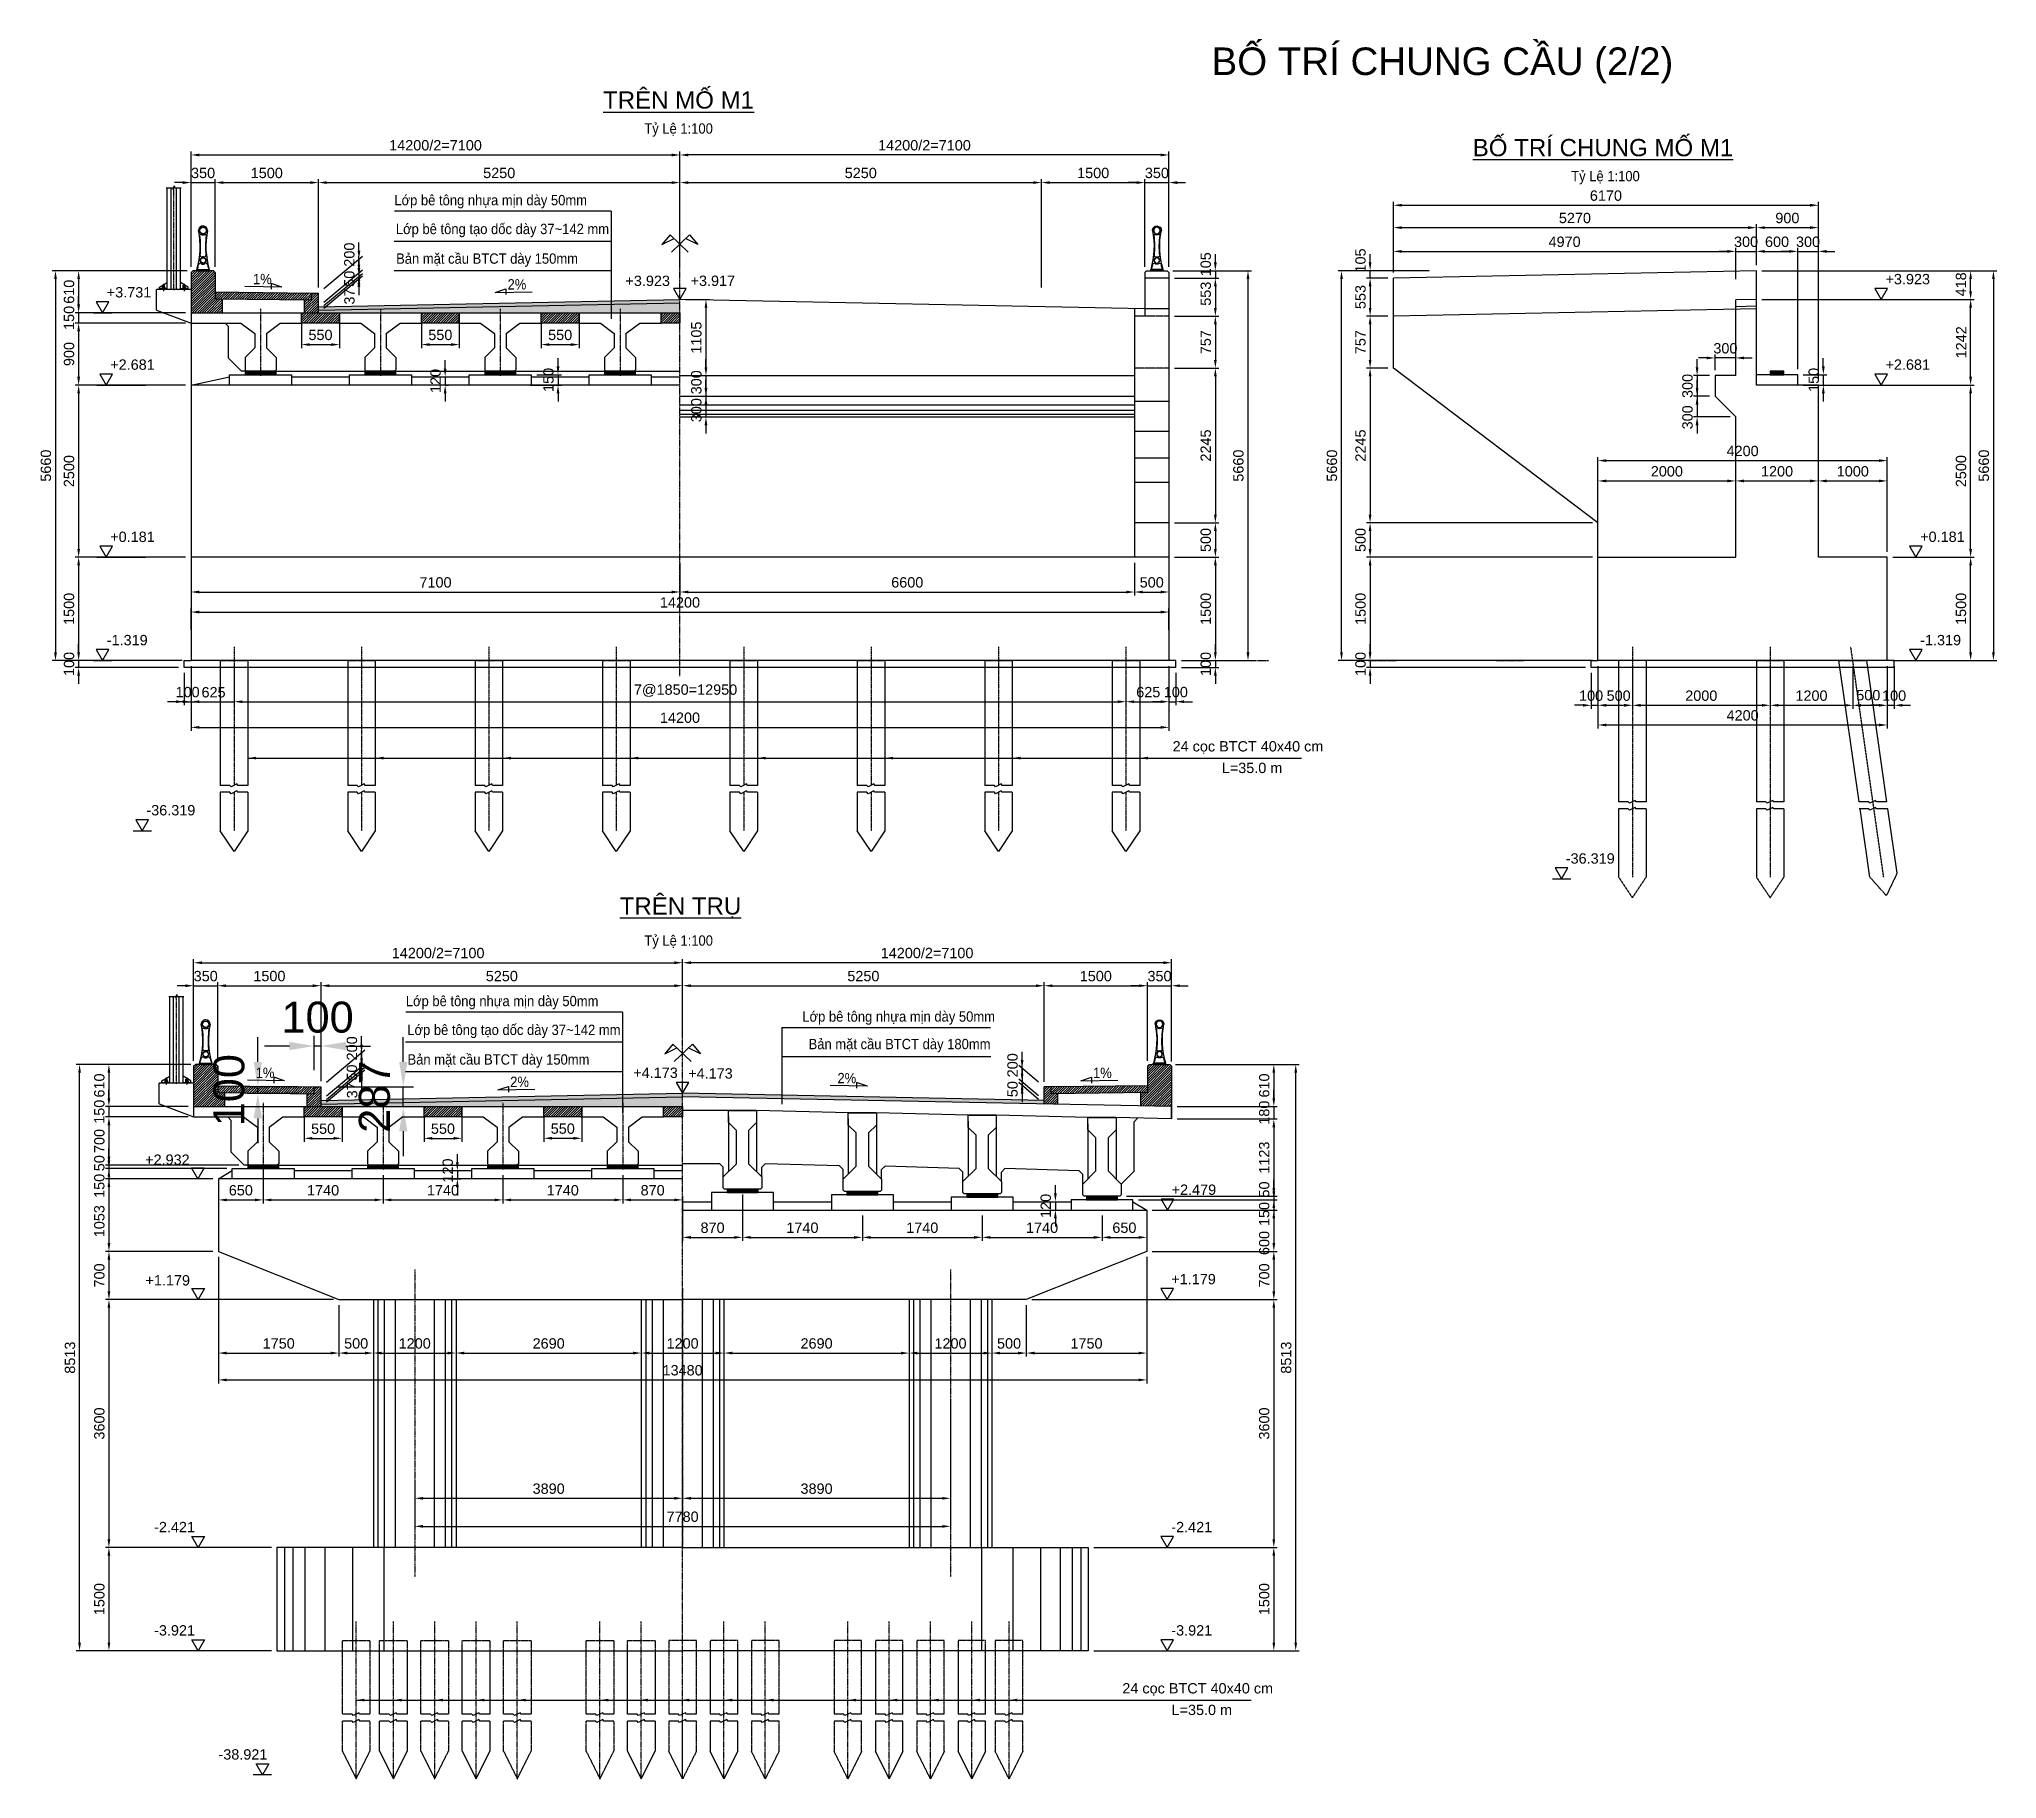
# Model space of a CAD drawing. Header units: millimetres. Extents: x 226202 to 432323, y 191488 to 280899.
# Drawn here: x 403896 to 432323, y 248871 to 274133 of the extents above; entities that cross this region are included whole.
import ezdxf
from ezdxf.enums import TextEntityAlignment as Align

# ---------------------------------------------------------------- set-up
doc = ezdxf.new("R2010")
doc.units = ezdxf.units.MM
doc.header["$LTSCALE"] = 10
doc.header["$MEASUREMENT"] = 0
for name, pattern in [('CENTER', [2, 1.25, -0.25, 0.25, -0.25]), ('DASHED2', [0.375, 0.25, -0.125]), ('HIDDEN', [0.375, 0.25, -0.125])]:
    doc.linetypes.add(name, pattern=pattern)
for name, color, linetype in [('7', 7, 'Continuous'), ('Bridge', 3, 'Continuous'), ('c', 7, 'Continuous'), ('CENTER', 8, 'CENTER'), ('COLUM', 8, 'DASHED2'), ('dim', 1, 'Continuous'), ('Layer4', 4, 'Continuous'), ('Layer7', 7, 'Continuous'), ('Lien', 3, 'Continuous'), ('Manh', 8, 'Continuous'), ('t', 1, 'CENTER'), ('TEXT', 3, 'Continuous'), ('Tunon', 7, 'Continuous')]:
    doc.layers.add(name, color=color, linetype=linetype)
doc.styles.add('ARIAL', font='VNARIAL.TTF')
doc.styles.add('ARIALH', font='VHARIAL.TTF')
doc.styles.add('Dim', font='arial.ttf')
doc.dimstyles.new('1-100', dxfattribs={"dimscale": 100, "dimtxt": 1.5, "dimasz": 1.2, "dimexe": 0.5, "dimexo": 0.8, "dimtad": 1, "dimdec": 0, "dimtxsty": 'Dim', "dimcen": 1.5, "dimclrd": 1, "dimclre": 8, "dimclrt": 3, "dimadec": 0, "dimazin": 0, "dimtfac": 1, "dimtdec": 0, "dimtix": 1, "dimtmove": 2, "dimatfit": 3, "dimfxl": 1, "dimarcsym": 0})
doc.dimstyles.new('1-300', dxfattribs={"dimscale": 300, "dimtxt": 1.5, "dimasz": 1.2, "dimexe": 0.5, "dimexo": 0.8, "dimtad": 1, "dimdec": 0, "dimtxsty": 'Dim', "dimcen": 1.5, "dimclrd": 1, "dimclre": 8, "dimclrt": 3, "dimadec": 0, "dimazin": 0, "dimtfac": 1, "dimtdec": 0, "dimtix": 1, "dimtmove": 2, "dimatfit": 3, "dimfxl": 1, "dimarcsym": 0})
pattern_1 = [(45, (-716517.353, -209894.462), (-17.67766953, 17.67766953), [])]
pattern_2 = [(45, (-716555.415, -198368.343), (-17.67766953, 17.67766953), [])]

msp = doc.modelspace()

# ---------------------------------------------------------------- texts
at = {"color": 4, "style": 'ARIALH'}
msp.add_text('bè trÝ chung cÇu (2/2)', height=400, dxfattribs=at).set_placement((420919.6, 273611.9))
at = {"color": 7, "style": 'ARIAL'}
for s, p in [('+3.923', (412408.7, 270548.6)), ('+3.917', (413354.3, 270549.5)), ('+3.923', (430705.6, 270573.7)), ('+3.731', (404877.1, 270381.7)), ('+2.681', (404927.7, 269331.9)), ('+2.681', (430705.6, 269331.9)), ('+0.181', (404927.7, 266831.9)), ('+0.181', (431209, 266831.9)), ('-1.319', (404877.1, 265331.9)), ('-1.319', (431209, 265331.9)), ('-36.319', (405452.8, 262861.3)), ('-36.319', (426063.2, 262161)), ('+4.173', (412522.5, 259049.3)), ('+4.173', (413319.5, 259039.5)), ('+2.932', (405434.5, 257787.2)), ('+2.479', (420340, 257351.5)), ('+1.179', (405439.3, 256035.5)), ('+1.179', (420335.3, 256052.8)), ('-2.421', (420335.3, 252452.6)), ('-3.921', (420335.3, 250952.6))]:
    msp.add_text(s, height=150, dxfattribs=at).set_placement(p)
for s, p in [('24 cäc BTCT 40x40 cm', (421448.5, 263848.9)), ('L=35.0 m', (421507.8, 263550.9)), ('24 cäc BTCT 40x40 cm', (420718.7, 250170.7)), ('L=35.0 m', (420778, 249872.6))]:
    msp.add_text(s, height=150, dxfattribs=at).set_placement(p, align=Align.MIDDLE)
for s, p in [('-2.421', (405564.4, 252452.6)), ('-3.921', (405564.4, 250952.6)), ('-38.921', (406499.2, 249151.3))]:
    msp.add_text(s, height=150, rotation=360, dxfattribs=at).set_placement(p)
at = {"layer": 'TEXT', "color": 7, "style": 'ARIALH'}
for s, p in [('%%Utrªn mè m1', (412083.5, 273124.6)), ('%%ubè trÝ chung mè m1', (424712.4, 272433.1)), ('%%Utrªn trô', (412325.5, 261421.6))]:
    msp.add_text(s, height=250, dxfattribs=at).set_placement(p)
at = {"layer": 'TEXT', "style": 'ARIAL', "width": 0.9}
for s, p in [('Tû LÖ 1:100', (412682.7, 272760.5)), ('Tû LÖ 1:100', (426142, 272069.1)), ('Líp bª t«ng nhùa mÞn dµy 50mm', (409053.9, 271720.4)), ('Líp bª t«ng t¹o dèc dµy 37~142 mm', (409075.6, 271301.7)), ('B¶n mÆt cÇu BTCT dµy 150mm', (409079.1, 270871.6)), ('1%', (407000.9, 270574.6)), ('2%', (410697.2, 270497.6)), ('Tû LÖ 1:100', (412683.6, 260969.3)), ('Líp bª t«ng nhùa mÞn dµy 50mm', (409219.8, 260091)), ('Líp bª t«ng t¹o dèc dµy 37~142 mm', (409241.5, 259672.3)), ('B¶n mÆt cÇu BTCT dµy 150mm', (409245, 259242.2)), ('1%', (407038.9, 259048.5)), ('2%', (410735.2, 258917.7))]:
    msp.add_text(s, height=150, rotation=360, dxfattribs=at).set_placement(p)
for s, p in [('Líp bª t«ng nhùa mÞn dµy 50mm', (414978, 259866.2)), ('B¶n mÆt cÇu BTCT dµy 180mm', (415068.8, 259466.3)), ('2%', (415487.5, 258971.5)), ('1%', (419198.6, 259048.5))]:
    msp.add_text(s, height=150, dxfattribs=at).set_placement(p)

# ---------------------------------------------------------------- blocks, each defined once
blk = doc.blocks.new('Lancan')
at = {"layer": 'Lien', "color": 8}
for p, q in [((-90, 0), (-90, 20)), ((-90, 0), (-45, 0)), ((-84, 20), (84, 20)), ((-45, 0), (45, 0)), ((45, 0), (90, 0)), ((90, 0), (90, 20))]:
    blk.add_line(p, q, dxfattribs=at)
for centre, radius in [((0, 585), 50.8), ((0, 585), 46.6), ((0, 150), 40.9), ((0, 150), 37.6)]:
    blk.add_circle(centre, radius, dxfattribs=at)
for centre, radius, start, end in [((-1196, 352), 1155, 343.3182, 11.6595), ((0, 585), 65.2, 90, 180), ((0, 585), 65.2, 0, 90), ((1196, 352), 1155, 168.3405, 196.6818), ((-33, 514), 13.2, 63.1738, 170.4641), ((-1382, 345), 1347, 354.8124, 7.3213), ((0, 585), 65.2, 244.4863, 270), ((0, 585), 65.2, 270, 295.5137), ((33, 514), 13.2, 9.5359, 116.8262), ((1382, 345), 1347, 172.6787, 185.1876), ((-1041, 328), 1006, 342.1726, 346.0631), ((-41, 85), 23.9, 50.7971, 179.0995), ((-20, 219), 21.1, 168.5937, 269.602), ((-3, 135), 39, 233.4483, 274.0372), ((-3, 163), 39, 85.9628, 116.8835), ((3, 163), 39, 63.1165, 94.0372), ((3, 135), 39, 265.9628, 306.5517), ((20, 219), 21.1, 270.398, 11.4063), ((41, 85), 23.9, 0.9005, 129.2029), ((1041, 328), 1006, 193.9369, 197.8274)]:
    blk.add_arc(centre, radius, start, end, dxfattribs=at)
blk = doc.blocks.new('e')
at = {"layer": 'TEXT', "color": 9}
blk.add_lwpolyline([(0, 0), (383, 664), (-383, 664)], close=True, dxfattribs=at)
blk = doc.blocks.new('MCND')
at = {"layer": 'Bridge'}
for p, q in [((-205, 1054), (-205, 253)), ((205, 1054), (205, 253))]:
    blk.add_line(p, q, dxfattribs=at)
blk.add_lwpolyline([(205, 1143), (-205, 1143), (-205, 965), (-89, 851), (-89, 368), (-280, 178), (-280, 20), (-260, 0), (260, 0), (280, 20), (280, 178), (89, 368), (89, 851), (205, 965)], close=True, dxfattribs=at)
blk = doc.blocks.new('d1')
at = {"layer": 'CENTER'}
blk.add_line((0, 55), (0, -915), dxfattribs=at)
blk.add_line((0, 55), (0, -915), dxfattribs=at)
at = {"layer": 'Manh', "color": 3}
for p, q in [((-595, 0), (595, 0)), ((-595, -150), (-595, 0)), ((-595, -150), (-285, -150)), ((-285, -150), (-85, -300)), ((85, -300), (285, -150)), ((285, -150), (595, -150)), ((595, -150), (595, 0)), ((-85, -510), (-225, -650)), ((-85, -300), (-85, -510)), ((85, -300), (85, -510)), ((85, -510), (225, -650)), ((-225, -650), (-225, -830)), ((-205, -850), (-225, -830)), ((-205, -850), (205, -850)), ((225, -830), (205, -850)), ((225, -650), (225, -830))]:
    blk.add_line(p, q, dxfattribs=at)
blk = doc.blocks.new('xdf')
at = {"layer": 'CENTER'}
blk.add_line((0, 55), (0, -915), dxfattribs=at)
at = {"layer": 'Lien'}
for p, q in [((-1010, 0), (-1010, -150)), ((-1010, -150), (-285, -150))]:
    blk.add_line(p, q, dxfattribs=at)
at = {"layer": 'Manh', "color": 3}
for p, q in [((-1010, 0), (595, 0)), ((-285, -150), (-85, -300)), ((85, -300), (285, -150)), ((285, -150), (595, -150)), ((595, -150), (595, 0)), ((-85, -510), (-225, -650)), ((-85, -300), (-85, -510)), ((85, -300), (85, -510)), ((85, -510), (225, -650)), ((-225, -650), (-225, -830)), ((-205, -850), (-225, -830)), ((-205, -850), (205, -850)), ((225, -830), (205, -850)), ((225, -650), (225, -830))]:
    blk.add_line(p, q, dxfattribs=at)
blk = doc.blocks.new('*D9')
at = {"color": 8, "lineweight": -2, "transparency": 16777216}
for p, q in [((406139, 259298), (406139, 260438)), ((406489, 259298), (406489, 260438))]:
    blk.add_line(p, q, dxfattribs=at)
at = {"color": 1, "lineweight": -2, "transparency": 16777216}
for p, q in [((406019, 260388), (405899, 260388)), ((406139, 260388), (406489, 260388)), ((406609, 260388), (406729, 260388))]:
    blk.add_line(p, q, dxfattribs=at)
at = {"color": 1, "transparency": 16777216}
for points in [[(406019, 260408), (406019, 260368), (406139, 260388)], [(406609, 260408), (406609, 260368), (406489, 260388)]]:
    blk.add_solid(points, dxfattribs=at)
at = {"layer": 'Defpoints', "color": 0, "transparency": 16777216}
for p in [(406489, 260388), (406139, 259218), (406489, 259218)]:
    blk.add_point(p, dxfattribs=at)
at = {"color": 3, "transparency": 16777216, "insert": (406314, 260527), "char_height": 150, "attachment_point": 5, "style": 'Dim'}
blk.add_mtext('350', dxfattribs=at)
blk = doc.blocks.new('*D10')
at = {"color": 8, "lineweight": -2, "transparency": 16777216}
for p, q in [((406489, 259298), (406489, 260438)), ((407989, 259001), (407989, 260438))]:
    blk.add_line(p, q, dxfattribs=at)
at = {"color": 1, "lineweight": -2, "transparency": 16777216}
blk.add_line((406609, 260388), (407869, 260388), dxfattribs=at)
at = {"color": 1, "transparency": 16777216}
for points in [[(406609, 260408), (406609, 260368), (406489, 260388)], [(407869, 260408), (407869, 260368), (407989, 260388)]]:
    blk.add_solid(points, dxfattribs=at)
at = {"layer": 'Defpoints', "color": 0, "transparency": 16777216}
for p in [(407989, 260388), (406489, 259218), (407989, 258921)]:
    blk.add_point(p, dxfattribs=at)
at = {"color": 3, "transparency": 16777216, "insert": (407239, 260527), "char_height": 150, "attachment_point": 5, "style": 'Dim'}
blk.add_mtext('1500', dxfattribs=at)
blk = doc.blocks.new('*D11')
at = {"color": 8, "lineweight": -2, "transparency": 16777216}
for p, q in [((407989, 259001), (407989, 260438)), ((413239, 259640), (413239, 260438))]:
    blk.add_line(p, q, dxfattribs=at)
at = {"color": 1, "lineweight": -2, "transparency": 16777216}
blk.add_line((408109, 260388), (413119, 260388), dxfattribs=at)
at = {"color": 1, "transparency": 16777216}
for points in [[(408109, 260408), (408109, 260368), (407989, 260388)], [(413119, 260408), (413119, 260368), (413239, 260388)]]:
    blk.add_solid(points, dxfattribs=at)
at = {"layer": 'Defpoints', "color": 0, "transparency": 16777216}
for p in [(413239, 260388), (413239, 259560), (407989, 258921)]:
    blk.add_point(p, dxfattribs=at)
at = {"color": 3, "transparency": 16777216, "insert": (410614, 260527), "char_height": 150, "attachment_point": 5, "style": 'Dim'}
blk.add_mtext('5250', dxfattribs=at)
blk = doc.blocks.new('*D12')
at = {"color": 8, "lineweight": -2, "transparency": 16777216}
for p, q in [((413239, 259640), (413239, 260438)), ((418489, 258991), (418489, 260438))]:
    blk.add_line(p, q, dxfattribs=at)
at = {"color": 1, "lineweight": -2, "transparency": 16777216}
blk.add_line((413359, 260388), (418369, 260388), dxfattribs=at)
at = {"color": 1, "transparency": 16777216}
for points in [[(413359, 260408), (413359, 260368), (413239, 260388)], [(418369, 260408), (418369, 260368), (418489, 260388)]]:
    blk.add_solid(points, dxfattribs=at)
at = {"layer": 'Defpoints', "color": 0, "transparency": 16777216}
for p in [(418489, 260388), (413239, 259560), (418489, 258911)]:
    blk.add_point(p, dxfattribs=at)
at = {"color": 3, "transparency": 16777216, "insert": (415864, 260527), "char_height": 150, "attachment_point": 5, "style": 'Dim'}
blk.add_mtext('5250', dxfattribs=at)
blk = doc.blocks.new('*D13')
at = {"color": 8, "lineweight": -2, "transparency": 16777216}
for p, q in [((418489, 258991), (418489, 260438)), ((419989, 259299), (419989, 260438))]:
    blk.add_line(p, q, dxfattribs=at)
at = {"color": 1, "lineweight": -2, "transparency": 16777216}
blk.add_line((418609, 260388), (419869, 260388), dxfattribs=at)
at = {"color": 1, "transparency": 16777216}
for points in [[(418609, 260408), (418609, 260368), (418489, 260388)], [(419869, 260408), (419869, 260368), (419989, 260388)]]:
    blk.add_solid(points, dxfattribs=at)
at = {"layer": 'Defpoints', "color": 0, "transparency": 16777216}
for p in [(419989, 260388), (419989, 259219), (418489, 258911)]:
    blk.add_point(p, dxfattribs=at)
at = {"color": 3, "transparency": 16777216, "insert": (419239, 260527), "char_height": 150, "attachment_point": 5, "style": 'Dim'}
blk.add_mtext('1500', dxfattribs=at)
blk = doc.blocks.new('*D14')
at = {"color": 8, "lineweight": -2, "transparency": 16777216}
for p, q in [((419989, 259299), (419989, 260438)), ((420339, 259286), (420339, 260438))]:
    blk.add_line(p, q, dxfattribs=at)
at = {"color": 1, "lineweight": -2, "transparency": 16777216}
for p, q in [((419869, 260388), (419749, 260388)), ((419989, 260388), (420339, 260388)), ((420459, 260388), (420579, 260388))]:
    blk.add_line(p, q, dxfattribs=at)
at = {"color": 1, "transparency": 16777216}
for points in [[(419869, 260408), (419869, 260368), (419989, 260388)], [(420459, 260408), (420459, 260368), (420339, 260388)]]:
    blk.add_solid(points, dxfattribs=at)
at = {"layer": 'Defpoints', "color": 0, "transparency": 16777216}
for p in [(420339, 260388), (419989, 259219), (420339, 259206)]:
    blk.add_point(p, dxfattribs=at)
at = {"color": 3, "transparency": 16777216, "insert": (420164, 260527), "char_height": 150, "attachment_point": 5, "style": 'Dim'}
blk.add_mtext('350', dxfattribs=at)
blk = doc.blocks.new('*D15')
at = {"color": 8, "lineweight": -2, "transparency": 16777216}
for p, q in [((406139, 259885), (406139, 260772)), ((413239, 259885), (413239, 260772))]:
    blk.add_line(p, q, dxfattribs=at)
at = {"color": 1, "lineweight": -2, "transparency": 16777216}
blk.add_line((406259, 260722), (413119, 260722), dxfattribs=at)
at = {"color": 1, "transparency": 16777216}
for points in [[(406259, 260742), (406259, 260702), (406139, 260722)], [(413119, 260742), (413119, 260702), (413239, 260722)]]:
    blk.add_solid(points, dxfattribs=at)
at = {"layer": 'Defpoints', "color": 0, "transparency": 16777216}
for p in [(413239, 260722), (406139, 259805), (413239, 259805)]:
    blk.add_point(p, dxfattribs=at)
at = {"color": 3, "transparency": 16777216, "insert": (409689, 260862), "char_height": 150, "attachment_point": 5, "style": 'Dim'}
blk.add_mtext('14200/2=7100', dxfattribs=at)
blk = doc.blocks.new('*D16')
at = {"color": 8, "lineweight": -2, "transparency": 16777216}
for p, q in [((413239, 259885), (413239, 260772)), ((420339, 259885), (420339, 260772))]:
    blk.add_line(p, q, dxfattribs=at)
at = {"color": 1, "lineweight": -2, "transparency": 16777216}
blk.add_line((420219, 260722), (413359, 260722), dxfattribs=at)
at = {"color": 1, "transparency": 16777216}
for points in [[(413359, 260742), (413359, 260702), (413239, 260722)], [(420219, 260742), (420219, 260702), (420339, 260722)]]:
    blk.add_solid(points, dxfattribs=at)
at = {"layer": 'Defpoints', "color": 0, "transparency": 16777216}
for p in [(413239, 260722), (413239, 259805), (420339, 259805)]:
    blk.add_point(p, dxfattribs=at)
at = {"color": 3, "transparency": 16777216, "insert": (416789, 260862), "char_height": 150, "attachment_point": 5, "style": 'Dim'}
blk.add_mtext('14200/2=7100', dxfattribs=at)
blk = doc.blocks.new('*D17')
at = {"color": 8, "lineweight": -2, "transparency": 16777216}
for p, q in [((407149, 257758), (407149, 257228)), ((406499, 257504), (406499, 257228))]:
    blk.add_line(p, q, dxfattribs=at)
at = {"color": 1, "lineweight": -2, "transparency": 16777216}
blk.add_line((406619, 257278), (407029, 257278), dxfattribs=at)
at = {"color": 1, "transparency": 16777216}
for points in [[(406619, 257298), (406619, 257258), (406499, 257278)], [(407029, 257298), (407029, 257258), (407149, 257278)]]:
    blk.add_solid(points, dxfattribs=at)
at = {"layer": 'Defpoints', "color": 0, "transparency": 16777216}
for p in [(407149, 257838), (406499, 257584), (407149, 257278)]:
    blk.add_point(p, dxfattribs=at)
at = {"color": 3, "transparency": 16777216, "insert": (406824, 257417), "char_height": 150, "attachment_point": 5, "style": 'Dim'}
blk.add_mtext('650', dxfattribs=at)
blk = doc.blocks.new('*D18')
at = {"color": 8, "lineweight": -2, "transparency": 16777216}
for p, q in [((407149, 257758), (407149, 257228)), ((408889, 257639), (408889, 257228))]:
    blk.add_line(p, q, dxfattribs=at)
at = {"color": 1, "lineweight": -2, "transparency": 16777216}
blk.add_line((407269, 257278), (408769, 257278), dxfattribs=at)
at = {"color": 1, "transparency": 16777216}
for points in [[(407269, 257298), (407269, 257258), (407149, 257278)], [(408769, 257298), (408769, 257258), (408889, 257278)]]:
    blk.add_solid(points, dxfattribs=at)
at = {"layer": 'Defpoints', "color": 0, "transparency": 16777216}
for p in [(407149, 257838), (408889, 257719), (408889, 257278)]:
    blk.add_point(p, dxfattribs=at)
at = {"color": 3, "transparency": 16777216, "insert": (408019, 257417), "char_height": 150, "attachment_point": 5, "style": 'Dim'}
blk.add_mtext('1740', dxfattribs=at)
blk = doc.blocks.new('*D19')
at = {"color": 8, "lineweight": -2, "transparency": 16777216}
for p, q in [((408889, 257639), (408889, 257228)), ((410629, 257639), (410629, 257228))]:
    blk.add_line(p, q, dxfattribs=at)
at = {"color": 1, "lineweight": -2, "transparency": 16777216}
blk.add_line((409009, 257278), (410509, 257278), dxfattribs=at)
at = {"color": 1, "transparency": 16777216}
for points in [[(409009, 257298), (409009, 257258), (408889, 257278)], [(410509, 257298), (410509, 257258), (410629, 257278)]]:
    blk.add_solid(points, dxfattribs=at)
at = {"layer": 'Defpoints', "color": 0, "transparency": 16777216}
for p in [(408889, 257719), (410629, 257719), (410629, 257278)]:
    blk.add_point(p, dxfattribs=at)
at = {"color": 3, "transparency": 16777216, "insert": (409759, 257417), "char_height": 150, "attachment_point": 5, "style": 'Dim'}
blk.add_mtext('1740', dxfattribs=at)
blk = doc.blocks.new('*D20')
at = {"color": 8, "lineweight": -2, "transparency": 16777216}
for p, q in [((410629, 257639), (410629, 257228)), ((412369, 257639), (412369, 257228))]:
    blk.add_line(p, q, dxfattribs=at)
at = {"color": 1, "lineweight": -2, "transparency": 16777216}
blk.add_line((410749, 257278), (412249, 257278), dxfattribs=at)
at = {"color": 1, "transparency": 16777216}
for points in [[(410749, 257298), (410749, 257258), (410629, 257278)], [(412249, 257298), (412249, 257258), (412369, 257278)]]:
    blk.add_solid(points, dxfattribs=at)
at = {"layer": 'Defpoints', "color": 0, "transparency": 16777216}
for p in [(410629, 257719), (412369, 257719), (412369, 257278)]:
    blk.add_point(p, dxfattribs=at)
at = {"color": 3, "transparency": 16777216, "insert": (411499, 257417), "char_height": 150, "attachment_point": 5, "style": 'Dim'}
blk.add_mtext('1740', dxfattribs=at)
blk = doc.blocks.new('*D21')
at = {"color": 8, "lineweight": -2, "transparency": 16777216}
for p, q in [((412369, 257639), (412369, 257228)), ((413239, 257333), (413239, 257228))]:
    blk.add_line(p, q, dxfattribs=at)
at = {"color": 1, "lineweight": -2, "transparency": 16777216}
blk.add_line((412489, 257278), (413119, 257278), dxfattribs=at)
at = {"color": 1, "transparency": 16777216}
for points in [[(412489, 257298), (412489, 257258), (412369, 257278)], [(413119, 257298), (413119, 257258), (413239, 257278)]]:
    blk.add_solid(points, dxfattribs=at)
at = {"layer": 'Defpoints', "color": 0, "transparency": 16777216}
for p in [(412369, 257719), (413239, 257413), (413239, 257278)]:
    blk.add_point(p, dxfattribs=at)
at = {"color": 3, "transparency": 16777216, "insert": (412804, 257417), "char_height": 150, "attachment_point": 5, "style": 'Dim'}
blk.add_mtext('870', dxfattribs=at)
blk = doc.blocks.new('*D22')
at = {"color": 8, "lineweight": -2, "transparency": 16777216}
for p, q in [((414109, 257355), (414109, 256684)), ((413239, 257253), (413239, 256684))]:
    blk.add_line(p, q, dxfattribs=at)
at = {"color": 1, "lineweight": -2, "transparency": 16777216}
blk.add_line((413359, 256734), (413989, 256734), dxfattribs=at)
at = {"color": 1, "transparency": 16777216}
for points in [[(413359, 256754), (413359, 256714), (413239, 256734)], [(413989, 256754), (413989, 256714), (414109, 256734)]]:
    blk.add_solid(points, dxfattribs=at)
at = {"layer": 'Defpoints', "color": 0, "transparency": 16777216}
for p in [(413239, 257333), (414109, 257435), (414109, 256734)]:
    blk.add_point(p, dxfattribs=at)
at = {"color": 3, "transparency": 16777216, "insert": (413674, 256873), "char_height": 150, "attachment_point": 5, "style": 'Dim'}
blk.add_mtext('870', dxfattribs=at)
blk = doc.blocks.new('*D23')
at = {"color": 8, "lineweight": -2, "transparency": 16777216}
for p, q in [((414109, 257355), (414109, 256684)), ((415849, 257051), (415849, 256684))]:
    blk.add_line(p, q, dxfattribs=at)
at = {"color": 1, "lineweight": -2, "transparency": 16777216}
blk.add_line((414229, 256734), (415729, 256734), dxfattribs=at)
at = {"color": 1, "transparency": 16777216}
for points in [[(414229, 256754), (414229, 256714), (414109, 256734)], [(415729, 256754), (415729, 256714), (415849, 256734)]]:
    blk.add_solid(points, dxfattribs=at)
at = {"layer": 'Defpoints', "color": 0, "transparency": 16777216}
for p in [(414109, 257435), (415849, 257131), (415849, 256734)]:
    blk.add_point(p, dxfattribs=at)
at = {"color": 3, "transparency": 16777216, "insert": (414979, 256873), "char_height": 150, "attachment_point": 5, "style": 'Dim'}
blk.add_mtext('1740', dxfattribs=at)
blk = doc.blocks.new('*D24')
at = {"color": 8, "lineweight": -2, "transparency": 16777216}
for p, q in [((415849, 257051), (415849, 256684)), ((417589, 257051), (417589, 256684))]:
    blk.add_line(p, q, dxfattribs=at)
at = {"color": 1, "lineweight": -2, "transparency": 16777216}
blk.add_line((415969, 256734), (417469, 256734), dxfattribs=at)
at = {"color": 1, "transparency": 16777216}
for points in [[(415969, 256754), (415969, 256714), (415849, 256734)], [(417469, 256754), (417469, 256714), (417589, 256734)]]:
    blk.add_solid(points, dxfattribs=at)
at = {"layer": 'Defpoints', "color": 0, "transparency": 16777216}
for p in [(415849, 257131), (417589, 257131), (417589, 256734)]:
    blk.add_point(p, dxfattribs=at)
at = {"color": 3, "transparency": 16777216, "insert": (416719, 256873), "char_height": 150, "attachment_point": 5, "style": 'Dim'}
blk.add_mtext('1740', dxfattribs=at)
blk = doc.blocks.new('*D25')
at = {"color": 8, "lineweight": -2, "transparency": 16777216}
for p, q in [((417589, 257051), (417589, 256684)), ((419329, 257051), (419329, 256684))]:
    blk.add_line(p, q, dxfattribs=at)
at = {"color": 1, "lineweight": -2, "transparency": 16777216}
blk.add_line((417709, 256734), (419209, 256734), dxfattribs=at)
at = {"color": 1, "transparency": 16777216}
for points in [[(417709, 256754), (417709, 256714), (417589, 256734)], [(419209, 256754), (419209, 256714), (419329, 256734)]]:
    blk.add_solid(points, dxfattribs=at)
at = {"layer": 'Defpoints', "color": 0, "transparency": 16777216}
for p in [(417589, 257131), (419329, 257131), (419329, 256734)]:
    blk.add_point(p, dxfattribs=at)
at = {"color": 3, "transparency": 16777216, "insert": (418459, 256873), "char_height": 150, "attachment_point": 5, "style": 'Dim'}
blk.add_mtext('1740', dxfattribs=at)
blk = doc.blocks.new('*D26')
at = {"color": 8, "lineweight": -2, "transparency": 16777216}
for p, q in [((419329, 257051), (419329, 256684)), ((419979, 256982), (419979, 256684))]:
    blk.add_line(p, q, dxfattribs=at)
at = {"color": 1, "lineweight": -2, "transparency": 16777216}
blk.add_line((419449, 256734), (419859, 256734), dxfattribs=at)
at = {"color": 1, "transparency": 16777216}
for points in [[(419449, 256754), (419449, 256714), (419329, 256734)], [(419859, 256754), (419859, 256714), (419979, 256734)]]:
    blk.add_solid(points, dxfattribs=at)
at = {"layer": 'Defpoints', "color": 0, "transparency": 16777216}
for p in [(419329, 257131), (419979, 257062), (419979, 256734)]:
    blk.add_point(p, dxfattribs=at)
at = {"color": 3, "transparency": 16777216, "insert": (419654, 256873), "char_height": 150, "attachment_point": 5, "style": 'Dim'}
blk.add_mtext('650', dxfattribs=at)
blk = doc.blocks.new('*D27')
at = {"color": 8, "lineweight": -2, "transparency": 16777216}
for p, q in [((406499, 256451), (406499, 255004)), ((408249, 255751), (408249, 255004))]:
    blk.add_line(p, q, dxfattribs=at)
at = {"color": 1, "lineweight": -2, "transparency": 16777216}
blk.add_line((406619, 255054), (408129, 255054), dxfattribs=at)
at = {"color": 1, "transparency": 16777216}
for points in [[(406619, 255074), (406619, 255034), (406499, 255054)], [(408129, 255074), (408129, 255034), (408249, 255054)]]:
    blk.add_solid(points, dxfattribs=at)
at = {"layer": 'Defpoints', "color": 0, "transparency": 16777216}
for p in [(406499, 256531), (408249, 255831), (408249, 255054)]:
    blk.add_point(p, dxfattribs=at)
at = {"color": 3, "transparency": 16777216, "insert": (407374, 255193), "char_height": 150, "attachment_point": 5, "style": 'Dim'}
blk.add_mtext('1750', dxfattribs=at)
blk = doc.blocks.new('*D28')
at = {"color": 8, "lineweight": -2, "transparency": 16777216}
for p, q in [((408249, 255751), (408249, 255004)), ((408749, 255751), (408749, 255004))]:
    blk.add_line(p, q, dxfattribs=at)
at = {"color": 1, "lineweight": -2, "transparency": 16777216}
blk.add_line((408369, 255054), (408629, 255054), dxfattribs=at)
at = {"color": 1, "transparency": 16777216}
for points in [[(408369, 255074), (408369, 255034), (408249, 255054)], [(408629, 255074), (408629, 255034), (408749, 255054)]]:
    blk.add_solid(points, dxfattribs=at)
at = {"layer": 'Defpoints', "color": 0, "transparency": 16777216}
for p in [(408249, 255831), (408749, 255831), (408749, 255054)]:
    blk.add_point(p, dxfattribs=at)
at = {"color": 3, "transparency": 16777216, "insert": (408499, 255193), "char_height": 150, "attachment_point": 5, "style": 'Dim'}
blk.add_mtext('500', dxfattribs=at)
blk = doc.blocks.new('*D29')
at = {"color": 8, "lineweight": -2, "transparency": 16777216}
for p, q in [((417729, 255751), (417729, 255004)), ((418229, 255751), (418229, 255004))]:
    blk.add_line(p, q, dxfattribs=at)
at = {"color": 1, "lineweight": -2, "transparency": 16777216}
blk.add_line((417849, 255054), (418109, 255054), dxfattribs=at)
at = {"color": 1, "transparency": 16777216}
for points in [[(417849, 255074), (417849, 255034), (417729, 255054)], [(418109, 255074), (418109, 255034), (418229, 255054)]]:
    blk.add_solid(points, dxfattribs=at)
at = {"layer": 'Defpoints', "color": 0, "transparency": 16777216}
for p in [(417729, 255831), (418229, 255831), (418229, 255054)]:
    blk.add_point(p, dxfattribs=at)
at = {"color": 3, "transparency": 16777216, "insert": (417979, 255193), "char_height": 150, "attachment_point": 5, "style": 'Dim'}
blk.add_mtext('500', dxfattribs=at)
blk = doc.blocks.new('*D30')
at = {"color": 8, "lineweight": -2, "transparency": 16777216}
for p, q in [((419979, 256451), (419979, 255004)), ((418229, 255751), (418229, 255004))]:
    blk.add_line(p, q, dxfattribs=at)
at = {"color": 1, "lineweight": -2, "transparency": 16777216}
blk.add_line((418349, 255054), (419859, 255054), dxfattribs=at)
at = {"color": 1, "transparency": 16777216}
for points in [[(418349, 255074), (418349, 255034), (418229, 255054)], [(419859, 255074), (419859, 255034), (419979, 255054)]]:
    blk.add_solid(points, dxfattribs=at)
at = {"layer": 'Defpoints', "color": 0, "transparency": 16777216}
for p in [(419979, 256531), (418229, 255831), (419979, 255054)]:
    blk.add_point(p, dxfattribs=at)
at = {"color": 3, "transparency": 16777216, "insert": (419104, 255193), "char_height": 150, "attachment_point": 5, "style": 'Dim'}
blk.add_mtext('1750', dxfattribs=at)
blk = doc.blocks.new('*D31')
at = {"color": 8, "lineweight": -2, "transparency": 16777216}
for p, q in [((406499, 255872), (406499, 254614)), ((419979, 255872), (419979, 254614))]:
    blk.add_line(p, q, dxfattribs=at)
at = {"color": 1, "lineweight": -2, "transparency": 16777216}
blk.add_line((406619, 254664), (419859, 254664), dxfattribs=at)
at = {"color": 1, "transparency": 16777216}
for points in [[(406619, 254684), (406619, 254644), (406499, 254664)], [(419859, 254684), (419859, 254644), (419979, 254664)]]:
    blk.add_solid(points, dxfattribs=at)
at = {"layer": 'Defpoints', "color": 0, "transparency": 16777216}
for p in [(406499, 255952), (419979, 255952), (419979, 254664)]:
    blk.add_point(p, dxfattribs=at)
at = {"color": 3, "transparency": 16777216, "insert": (413239, 254803), "char_height": 150, "attachment_point": 5, "style": 'Dim'}
blk.add_mtext('13480', dxfattribs=at)
blk = doc.blocks.new('*D32')
at = {"color": 8, "lineweight": -2, "transparency": 16777216}
for p, q in [((408749, 255022), (408749, 255004)), ((409949, 255022), (409949, 255004))]:
    blk.add_line(p, q, dxfattribs=at)
at = {"color": 1, "lineweight": -2, "transparency": 16777216}
blk.add_line((408869, 255054), (409829, 255054), dxfattribs=at)
at = {"color": 1, "transparency": 16777216}
for points in [[(408869, 255074), (408869, 255034), (408749, 255054)], [(409829, 255074), (409829, 255034), (409949, 255054)]]:
    blk.add_solid(points, dxfattribs=at)
at = {"layer": 'Defpoints', "color": 0, "transparency": 16777216}
for p in [(408749, 255102), (409949, 255102), (409949, 255054)]:
    blk.add_point(p, dxfattribs=at)
at = {"color": 3, "transparency": 16777216, "insert": (409349, 255193), "char_height": 150, "attachment_point": 5, "style": 'Dim'}
blk.add_mtext('1200', dxfattribs=at)
blk = doc.blocks.new('*D33')
at = {"color": 8, "lineweight": -2, "transparency": 16777216}
for p, q in [((409949, 255022), (409949, 255004)), ((412639, 255134), (412639, 255104))]:
    blk.add_line(p, q, dxfattribs=at)
at = {"color": 1, "lineweight": -2, "transparency": 16777216}
blk.add_line((410069, 255054), (412519, 255054), dxfattribs=at)
at = {"color": 1, "transparency": 16777216}
for points in [[(410069, 255074), (410069, 255034), (409949, 255054)], [(412519, 255074), (412519, 255034), (412639, 255054)]]:
    blk.add_solid(points, dxfattribs=at)
at = {"layer": 'Defpoints', "color": 0, "transparency": 16777216}
for p in [(409949, 255102), (412639, 255054), (412639, 255054)]:
    blk.add_point(p, dxfattribs=at)
at = {"color": 3, "transparency": 16777216, "insert": (411294, 255193), "char_height": 150, "attachment_point": 5, "style": 'Dim'}
blk.add_mtext('2690', dxfattribs=at)
blk = doc.blocks.new('*D34')
at = {"color": 8, "lineweight": -2, "transparency": 16777216}
for p, q in [((412639, 255134), (412639, 255104)), ((413839, 255134), (413839, 255104))]:
    blk.add_line(p, q, dxfattribs=at)
at = {"color": 1, "lineweight": -2, "transparency": 16777216}
blk.add_line((412759, 255054), (413719, 255054), dxfattribs=at)
at = {"color": 1, "transparency": 16777216}
for points in [[(412759, 255074), (412759, 255034), (412639, 255054)], [(413719, 255074), (413719, 255034), (413839, 255054)]]:
    blk.add_solid(points, dxfattribs=at)
at = {"layer": 'Defpoints', "color": 0, "transparency": 16777216}
for p in [(412639, 255054), (413839, 255054), (413839, 255054)]:
    blk.add_point(p, dxfattribs=at)
at = {"color": 3, "transparency": 16777216, "insert": (413239, 255193), "char_height": 150, "attachment_point": 5, "style": 'Dim'}
blk.add_mtext('1200', dxfattribs=at)
blk = doc.blocks.new('*D35')
at = {"color": 8, "lineweight": -2, "transparency": 16777216}
for p, q in [((413839, 255134), (413839, 255104)), ((416529, 255134), (416529, 255104))]:
    blk.add_line(p, q, dxfattribs=at)
at = {"color": 1, "lineweight": -2, "transparency": 16777216}
blk.add_line((413959, 255054), (416409, 255054), dxfattribs=at)
at = {"color": 1, "transparency": 16777216}
for points in [[(413959, 255074), (413959, 255034), (413839, 255054)], [(416409, 255074), (416409, 255034), (416529, 255054)]]:
    blk.add_solid(points, dxfattribs=at)
at = {"layer": 'Defpoints', "color": 0, "transparency": 16777216}
for p in [(413839, 255054), (416529, 255054), (416529, 255054)]:
    blk.add_point(p, dxfattribs=at)
at = {"color": 3, "transparency": 16777216, "insert": (415184, 255193), "char_height": 150, "attachment_point": 5, "style": 'Dim'}
blk.add_mtext('2690', dxfattribs=at)
blk = doc.blocks.new('*D36')
at = {"color": 8, "lineweight": -2, "transparency": 16777216}
for p, q in [((416529, 255134), (416529, 255104)), ((417729, 255134), (417729, 255104))]:
    blk.add_line(p, q, dxfattribs=at)
at = {"color": 1, "lineweight": -2, "transparency": 16777216}
blk.add_line((416649, 255054), (417609, 255054), dxfattribs=at)
at = {"color": 1, "transparency": 16777216}
for points in [[(416649, 255074), (416649, 255034), (416529, 255054)], [(417609, 255074), (417609, 255034), (417729, 255054)]]:
    blk.add_solid(points, dxfattribs=at)
at = {"layer": 'Defpoints', "color": 0, "transparency": 16777216}
for p in [(416529, 255054), (417729, 255054), (417729, 255054)]:
    blk.add_point(p, dxfattribs=at)
at = {"color": 3, "transparency": 16777216, "insert": (417129, 255193), "char_height": 150, "attachment_point": 5, "style": 'Dim'}
blk.add_mtext('1200', dxfattribs=at)
blk = doc.blocks.new('*D37')
at = {"color": 8, "lineweight": -2, "transparency": 16777216}
for p, q in [((409349, 253207), (409349, 252895)), ((413239, 253207), (413239, 252895))]:
    blk.add_line(p, q, dxfattribs=at)
at = {"color": 1, "lineweight": -2, "transparency": 16777216}
blk.add_line((409469, 252945), (413119, 252945), dxfattribs=at)
at = {"color": 1, "transparency": 16777216}
for points in [[(409469, 252965), (409469, 252925), (409349, 252945)], [(413119, 252965), (413119, 252925), (413239, 252945)]]:
    blk.add_solid(points, dxfattribs=at)
at = {"layer": 'Defpoints', "color": 0, "transparency": 16777216}
for p in [(409349, 253287), (413239, 253287), (413239, 252945)]:
    blk.add_point(p, dxfattribs=at)
at = {"color": 3, "transparency": 16777216, "insert": (411294, 253084), "char_height": 150, "attachment_point": 5, "style": 'Dim'}
blk.add_mtext('3890', dxfattribs=at)
blk = doc.blocks.new('*D38')
at = {"color": 8, "lineweight": -2, "transparency": 16777216}
for p, q in [((413239, 253207), (413239, 252895)), ((417129, 253170), (417129, 252895))]:
    blk.add_line(p, q, dxfattribs=at)
at = {"color": 1, "lineweight": -2, "transparency": 16777216}
blk.add_line((413359, 252945), (417009, 252945), dxfattribs=at)
at = {"color": 1, "transparency": 16777216}
for points in [[(413359, 252965), (413359, 252925), (413239, 252945)], [(417009, 252965), (417009, 252925), (417129, 252945)]]:
    blk.add_solid(points, dxfattribs=at)
at = {"layer": 'Defpoints', "color": 0, "transparency": 16777216}
for p in [(413239, 253287), (417129, 253250), (417129, 252945)]:
    blk.add_point(p, dxfattribs=at)
at = {"color": 3, "transparency": 16777216, "insert": (415184, 253084), "char_height": 150, "attachment_point": 5, "style": 'Dim'}
blk.add_mtext('3890', dxfattribs=at)
blk = doc.blocks.new('*D39')
at = {"color": 8, "lineweight": -2, "transparency": 16777216}
for p, q in [((417129, 254309), (417129, 252488)), ((409349, 253127), (409349, 252488))]:
    blk.add_line(p, q, dxfattribs=at)
at = {"color": 1, "lineweight": -2, "transparency": 16777216}
blk.add_line((409469, 252538), (417009, 252538), dxfattribs=at)
at = {"color": 1, "transparency": 16777216}
for points in [[(409469, 252558), (409469, 252518), (409349, 252538)], [(417009, 252558), (417009, 252518), (417129, 252538)]]:
    blk.add_solid(points, dxfattribs=at)
at = {"layer": 'Defpoints', "color": 0, "transparency": 16777216}
for p in [(417129, 254389), (409349, 253207), (417129, 252538)]:
    blk.add_point(p, dxfattribs=at)
at = {"color": 3, "transparency": 16777216, "insert": (413239, 252677), "char_height": 150, "attachment_point": 5, "style": 'Dim'}
blk.add_mtext('7780', dxfattribs=at)
blk = doc.blocks.new('*D40')
at = {"color": 8, "lineweight": -2, "transparency": 16777216}
for p, q in [((406100, 259244), (404859, 259244)), ((406059, 258634), (404859, 258634))]:
    blk.add_line(p, q, dxfattribs=at)
at = {"color": 1, "lineweight": -2, "transparency": 16777216}
blk.add_line((404909, 259124), (404909, 258754), dxfattribs=at)
at = {"color": 1, "transparency": 16777216}
for points in [[(404889, 259124), (404929, 259124), (404909, 259244)], [(404889, 258754), (404929, 258754), (404909, 258634)]]:
    blk.add_solid(points, dxfattribs=at)
at = {"layer": 'Defpoints', "color": 0, "transparency": 16777216}
for p in [(406180, 259244), (404909, 258634), (406139, 258634)]:
    blk.add_point(p, dxfattribs=at)
at = {"color": 3, "transparency": 16777216, "insert": (404770, 258939), "char_height": 150, "attachment_point": 5, "rotation": 90, "style": 'Dim'}
blk.add_mtext('610', dxfattribs=at)
blk = doc.blocks.new('*D41')
at = {"color": 1, "lineweight": -2, "transparency": 16777216}
for p, q in [((404909, 258754), (404909, 258874)), ((404909, 258634), (404909, 258483)), ((404909, 258363), (404909, 258243))]:
    blk.add_line(p, q, dxfattribs=at)
at = {"color": 8, "lineweight": -2, "transparency": 16777216}
for p, q in [((406059, 258634), (404859, 258634)), ((406059, 258483), (404859, 258483))]:
    blk.add_line(p, q, dxfattribs=at)
at = {"color": 1, "transparency": 16777216}
for points in [[(404889, 258754), (404929, 258754), (404909, 258634)], [(404889, 258363), (404929, 258363), (404909, 258483)]]:
    blk.add_solid(points, dxfattribs=at)
at = {"layer": 'Defpoints', "color": 0, "transparency": 16777216}
for p in [(404909, 258483), (406139, 258634), (406139, 258483)]:
    blk.add_point(p, dxfattribs=at)
at = {"color": 3, "transparency": 16777216, "insert": (404770, 258558), "char_height": 150, "attachment_point": 5, "rotation": 90, "style": 'Dim'}
blk.add_mtext('150', dxfattribs=at)
blk = doc.blocks.new('*D42')
at = {"color": 8, "lineweight": -2, "transparency": 16777216}
for p, q in [((406059, 258483), (404859, 258483)), ((406794, 257784), (404859, 257784))]:
    blk.add_line(p, q, dxfattribs=at)
at = {"color": 1, "lineweight": -2, "transparency": 16777216}
blk.add_line((404909, 258363), (404909, 257904), dxfattribs=at)
at = {"color": 1, "transparency": 16777216}
for points in [[(404889, 258363), (404929, 258363), (404909, 258483)], [(404889, 257904), (404929, 257904), (404909, 257784)]]:
    blk.add_solid(points, dxfattribs=at)
at = {"layer": 'Defpoints', "color": 0, "transparency": 16777216}
for p in [(406139, 258483), (404909, 257784), (406874, 257784)]:
    blk.add_point(p, dxfattribs=at)
at = {"color": 3, "transparency": 16777216, "insert": (404770, 258133), "char_height": 150, "attachment_point": 5, "rotation": 90, "style": 'Dim'}
blk.add_mtext('700', dxfattribs=at)
blk = doc.blocks.new('*D43')
at = {"color": 1, "lineweight": -2, "transparency": 16777216}
for p, q in [((404909, 257904), (404909, 258024)), ((404909, 257784), (404909, 257734)), ((404909, 257614), (404909, 257494))]:
    blk.add_line(p, q, dxfattribs=at)
at = {"color": 8, "lineweight": -2, "transparency": 16777216}
for p, q in [((406794, 257784), (404859, 257784)), ((406619, 257734), (404859, 257734))]:
    blk.add_line(p, q, dxfattribs=at)
at = {"color": 1, "transparency": 16777216}
for points in [[(404889, 257904), (404929, 257904), (404909, 257784)], [(404889, 257614), (404929, 257614), (404909, 257734)]]:
    blk.add_solid(points, dxfattribs=at)
at = {"layer": 'Defpoints', "color": 0, "transparency": 16777216}
for p in [(404909, 257734), (406699, 257734), (406874, 257784)]:
    blk.add_point(p, dxfattribs=at)
at = {"color": 3, "transparency": 16777216, "insert": (404770, 257811), "char_height": 150, "attachment_point": 5, "rotation": 90, "style": 'Dim'}
blk.add_mtext('50', dxfattribs=at)
blk = doc.blocks.new('*D44')
at = {"color": 1, "lineweight": -2, "transparency": 16777216}
for p, q in [((404909, 257854), (404909, 257974)), ((404909, 257734), (404909, 257584)), ((404909, 257464), (404909, 257344))]:
    blk.add_line(p, q, dxfattribs=at)
at = {"color": 8, "lineweight": -2, "transparency": 16777216}
for p, q in [((406619, 257734), (404859, 257734)), ((406419, 257584), (404859, 257584))]:
    blk.add_line(p, q, dxfattribs=at)
at = {"color": 1, "transparency": 16777216}
for points in [[(404889, 257854), (404929, 257854), (404909, 257734)], [(404889, 257464), (404929, 257464), (404909, 257584)]]:
    blk.add_solid(points, dxfattribs=at)
at = {"layer": 'Defpoints', "color": 0, "transparency": 16777216}
for p in [(404909, 257584), (406499, 257584), (406699, 257734)]:
    blk.add_point(p, dxfattribs=at)
at = {"color": 3, "transparency": 16777216, "insert": (404770, 257482), "char_height": 150, "attachment_point": 5, "rotation": 90, "style": 'Dim'}
blk.add_mtext('150', dxfattribs=at)
blk = doc.blocks.new('*D45')
at = {"color": 8, "lineweight": -2, "transparency": 16777216}
for p, q in [((406419, 257584), (404859, 257584)), ((406419, 256531), (404859, 256531))]:
    blk.add_line(p, q, dxfattribs=at)
at = {"color": 1, "lineweight": -2, "transparency": 16777216}
blk.add_line((404909, 257464), (404909, 256651), dxfattribs=at)
at = {"color": 1, "transparency": 16777216}
for points in [[(404889, 257464), (404929, 257464), (404909, 257584)], [(404889, 256651), (404929, 256651), (404909, 256531)]]:
    blk.add_solid(points, dxfattribs=at)
at = {"layer": 'Defpoints', "color": 0, "transparency": 16777216}
for p in [(406499, 257584), (404909, 256531), (406499, 256531)]:
    blk.add_point(p, dxfattribs=at)
at = {"color": 3, "transparency": 16777216, "insert": (404770, 256969), "char_height": 150, "attachment_point": 5, "rotation": 90, "style": 'Dim'}
blk.add_mtext('1053', dxfattribs=at)
blk = doc.blocks.new('*D46')
at = {"color": 8, "lineweight": -2, "transparency": 16777216}
for p, q in [((406419, 256531), (404859, 256531)), ((408169, 255831), (404859, 255831))]:
    blk.add_line(p, q, dxfattribs=at)
at = {"color": 1, "lineweight": -2, "transparency": 16777216}
blk.add_line((404909, 256411), (404909, 255951), dxfattribs=at)
at = {"color": 1, "transparency": 16777216}
for points in [[(404889, 256411), (404929, 256411), (404909, 256531)], [(404889, 255951), (404929, 255951), (404909, 255831)]]:
    blk.add_solid(points, dxfattribs=at)
at = {"layer": 'Defpoints', "color": 0, "transparency": 16777216}
for p in [(406499, 256531), (404909, 255831), (408249, 255831)]:
    blk.add_point(p, dxfattribs=at)
at = {"color": 3, "transparency": 16777216, "insert": (404770, 256181), "char_height": 150, "attachment_point": 5, "rotation": 90, "style": 'Dim'}
blk.add_mtext('700', dxfattribs=at)
blk = doc.blocks.new('*D47')
at = {"color": 8, "lineweight": -2, "transparency": 16777216}
for p, q in [((408169, 255831), (404859, 255831)), ((407269, 252231), (404859, 252231))]:
    blk.add_line(p, q, dxfattribs=at)
at = {"color": 1, "lineweight": -2, "transparency": 16777216}
blk.add_line((404909, 255711), (404909, 252351), dxfattribs=at)
at = {"color": 1, "transparency": 16777216}
for points in [[(404889, 255711), (404929, 255711), (404909, 255831)], [(404889, 252351), (404929, 252351), (404909, 252231)]]:
    blk.add_solid(points, dxfattribs=at)
at = {"layer": 'Defpoints', "color": 0, "transparency": 16777216}
for p in [(408249, 255831), (404909, 252231), (407349, 252231)]:
    blk.add_point(p, dxfattribs=at)
at = {"color": 3, "transparency": 16777216, "insert": (404770, 254031), "char_height": 150, "attachment_point": 5, "rotation": 90, "style": 'Dim'}
blk.add_mtext('3600', dxfattribs=at)
blk = doc.blocks.new('*D48')
at = {"color": 8, "lineweight": -2, "transparency": 16777216}
for p, q in [((407269, 252231), (404859, 252231)), ((407269, 250731), (404859, 250731))]:
    blk.add_line(p, q, dxfattribs=at)
at = {"color": 1, "lineweight": -2, "transparency": 16777216}
blk.add_line((404909, 252111), (404909, 250851), dxfattribs=at)
at = {"color": 1, "transparency": 16777216}
for points in [[(404889, 252111), (404929, 252111), (404909, 252231)], [(404889, 250851), (404929, 250851), (404909, 250731)]]:
    blk.add_solid(points, dxfattribs=at)
at = {"layer": 'Defpoints', "color": 0, "transparency": 16777216}
for p in [(407349, 252231), (404909, 250731), (407349, 250731)]:
    blk.add_point(p, dxfattribs=at)
at = {"color": 3, "transparency": 16777216, "insert": (404770, 251481), "char_height": 150, "attachment_point": 5, "rotation": 90, "style": 'Dim'}
blk.add_mtext('1500', dxfattribs=at)
blk = doc.blocks.new('*D49')
at = {"color": 8, "lineweight": -2, "transparency": 16777216}
for p, q in [((405979, 259244), (404433, 259244)), ((406807, 250731), (404433, 250731))]:
    blk.add_line(p, q, dxfattribs=at)
at = {"color": 1, "lineweight": -2, "transparency": 16777216}
blk.add_line((404483, 250851), (404483, 259124), dxfattribs=at)
at = {"color": 1, "transparency": 16777216}
for points in [[(404463, 259124), (404503, 259124), (404483, 259244)], [(404463, 250851), (404503, 250851), (404483, 250731)]]:
    blk.add_solid(points, dxfattribs=at)
at = {"layer": 'Defpoints', "color": 0, "transparency": 16777216}
for p in [(404483, 259244), (406059, 259244), (406887, 250731)]:
    blk.add_point(p, dxfattribs=at)
at = {"color": 3, "transparency": 16777216, "insert": (404344, 254987), "char_height": 150, "attachment_point": 5, "rotation": 90, "style": 'Dim'}
blk.add_mtext('8513', dxfattribs=at)
blk = doc.blocks.new('*D50')
at = {"color": 8, "lineweight": -2, "transparency": 16777216}
for p, q in [((420394, 259244), (421874, 259244)), ((420419, 258634), (421874, 258634))]:
    blk.add_line(p, q, dxfattribs=at)
at = {"color": 1, "lineweight": -2, "transparency": 16777216}
blk.add_line((421824, 259124), (421824, 258754), dxfattribs=at)
at = {"color": 1, "transparency": 16777216}
for points in [[(421804, 259124), (421844, 259124), (421824, 259244)], [(421804, 258754), (421844, 258754), (421824, 258634)]]:
    blk.add_solid(points, dxfattribs=at)
at = {"layer": 'Defpoints', "color": 0, "transparency": 16777216}
for p in [(420314, 259244), (420339, 258634), (421824, 258634)]:
    blk.add_point(p, dxfattribs=at)
at = {"color": 3, "transparency": 16777216, "insert": (421685, 258939), "char_height": 150, "attachment_point": 5, "rotation": 90, "style": 'Dim'}
blk.add_mtext('610', dxfattribs=at)
blk = doc.blocks.new('*D51')
at = {"color": 1, "lineweight": -2, "transparency": 16777216}
for p, q in [((421824, 258754), (421824, 258874)), ((421824, 258634), (421824, 258454)), ((421824, 258334), (421824, 258214))]:
    blk.add_line(p, q, dxfattribs=at)
at = {"color": 8, "lineweight": -2, "transparency": 16777216}
for p, q in [((420419, 258634), (421874, 258634)), ((420419, 258454), (421874, 258454))]:
    blk.add_line(p, q, dxfattribs=at)
at = {"color": 1, "transparency": 16777216}
for points in [[(421804, 258754), (421844, 258754), (421824, 258634)], [(421804, 258334), (421844, 258334), (421824, 258454)]]:
    blk.add_solid(points, dxfattribs=at)
at = {"layer": 'Defpoints', "color": 0, "transparency": 16777216}
for p in [(420339, 258634), (420339, 258454), (421824, 258454)]:
    blk.add_point(p, dxfattribs=at)
at = {"color": 3, "transparency": 16777216, "insert": (421685, 258544), "char_height": 150, "attachment_point": 5, "rotation": 90, "style": 'Dim'}
blk.add_mtext('180', dxfattribs=at)
blk = doc.blocks.new('*D52')
at = {"color": 8, "lineweight": -2, "transparency": 16777216}
for p, q in [((420419, 258454), (421874, 258454)), ((419684, 257331), (421874, 257331))]:
    blk.add_line(p, q, dxfattribs=at)
at = {"color": 1, "lineweight": -2, "transparency": 16777216}
blk.add_line((421824, 258334), (421824, 257451), dxfattribs=at)
at = {"color": 1, "transparency": 16777216}
for points in [[(421804, 258334), (421844, 258334), (421824, 258454)], [(421804, 257451), (421844, 257451), (421824, 257331)]]:
    blk.add_solid(points, dxfattribs=at)
at = {"layer": 'Defpoints', "color": 0, "transparency": 16777216}
for p in [(420339, 258454), (419604, 257331), (421824, 257331)]:
    blk.add_point(p, dxfattribs=at)
at = {"color": 3, "transparency": 16777216, "insert": (421685, 257892), "char_height": 150, "attachment_point": 5, "rotation": 90, "style": 'Dim'}
blk.add_mtext('1123', dxfattribs=at)
blk = doc.blocks.new('*D53')
at = {"color": 1, "lineweight": -2, "transparency": 16777216}
for p, q in [((421824, 257451), (421824, 257571)), ((421824, 257331), (421824, 257281)), ((421824, 257161), (421824, 257041))]:
    blk.add_line(p, q, dxfattribs=at)
at = {"color": 8, "lineweight": -2, "transparency": 16777216}
for p, q in [((419684, 257331), (421874, 257331)), ((419859, 257281), (421874, 257281))]:
    blk.add_line(p, q, dxfattribs=at)
at = {"color": 1, "transparency": 16777216}
for points in [[(421804, 257451), (421844, 257451), (421824, 257331)], [(421804, 257161), (421844, 257161), (421824, 257281)]]:
    blk.add_solid(points, dxfattribs=at)
at = {"layer": 'Defpoints', "color": 0, "transparency": 16777216}
for p in [(419604, 257331), (419779, 257281), (421824, 257281)]:
    blk.add_point(p, dxfattribs=at)
at = {"color": 3, "transparency": 16777216, "insert": (421685, 257429), "char_height": 150, "attachment_point": 5, "rotation": 90, "style": 'Dim'}
blk.add_mtext('50', dxfattribs=at)
blk = doc.blocks.new('*D54')
at = {"color": 8, "lineweight": -2, "transparency": 16777216}
for p, q in [((419859, 257281), (421874, 257281)), ((420059, 257131), (421874, 257131))]:
    blk.add_line(p, q, dxfattribs=at)
at = {"color": 1, "lineweight": -2, "transparency": 16777216}
for p, q in [((421824, 257401), (421824, 257521)), ((421824, 257281), (421824, 257131)), ((421824, 257011), (421824, 256891))]:
    blk.add_line(p, q, dxfattribs=at)
at = {"color": 1, "transparency": 16777216}
for points in [[(421804, 257401), (421844, 257401), (421824, 257281)], [(421804, 257011), (421844, 257011), (421824, 257131)]]:
    blk.add_solid(points, dxfattribs=at)
at = {"layer": 'Defpoints', "color": 0, "transparency": 16777216}
for p in [(419779, 257281), (419979, 257131), (421824, 257131)]:
    blk.add_point(p, dxfattribs=at)
at = {"color": 3, "transparency": 16777216, "insert": (421685, 257073), "char_height": 150, "attachment_point": 5, "rotation": 90, "style": 'Dim'}
blk.add_mtext('150', dxfattribs=at)
blk = doc.blocks.new('*D55')
at = {"color": 8, "lineweight": -2, "transparency": 16777216}
for p, q in [((420059, 257131), (421874, 257131)), ((420059, 256531), (421874, 256531))]:
    blk.add_line(p, q, dxfattribs=at)
at = {"color": 1, "lineweight": -2, "transparency": 16777216}
blk.add_line((421824, 257011), (421824, 256651), dxfattribs=at)
at = {"color": 1, "transparency": 16777216}
for points in [[(421804, 257011), (421844, 257011), (421824, 257131)], [(421804, 256651), (421844, 256651), (421824, 256531)]]:
    blk.add_solid(points, dxfattribs=at)
at = {"layer": 'Defpoints', "color": 0, "transparency": 16777216}
for p in [(419979, 257131), (419979, 256531), (421824, 256531)]:
    blk.add_point(p, dxfattribs=at)
at = {"color": 3, "transparency": 16777216, "insert": (421685, 256652), "char_height": 150, "attachment_point": 5, "rotation": 90, "style": 'Dim'}
blk.add_mtext('600', dxfattribs=at)
blk = doc.blocks.new('*D56')
at = {"color": 8, "lineweight": -2, "transparency": 16777216}
for p, q in [((420059, 256531), (421874, 256531)), ((418309, 255831), (421874, 255831))]:
    blk.add_line(p, q, dxfattribs=at)
at = {"color": 1, "lineweight": -2, "transparency": 16777216}
blk.add_line((421824, 256411), (421824, 255951), dxfattribs=at)
at = {"color": 1, "transparency": 16777216}
for points in [[(421804, 256411), (421844, 256411), (421824, 256531)], [(421804, 255951), (421844, 255951), (421824, 255831)]]:
    blk.add_solid(points, dxfattribs=at)
at = {"layer": 'Defpoints', "color": 0, "transparency": 16777216}
for p in [(419979, 256531), (418229, 255831), (421824, 255831)]:
    blk.add_point(p, dxfattribs=at)
at = {"color": 3, "transparency": 16777216, "insert": (421685, 256181), "char_height": 150, "attachment_point": 5, "rotation": 90, "style": 'Dim'}
blk.add_mtext('700', dxfattribs=at)
blk = doc.blocks.new('*D57')
at = {"color": 8, "lineweight": -2, "transparency": 16777216}
for p, q in [((418309, 255831), (421874, 255831)), ((419209, 252231), (421874, 252231))]:
    blk.add_line(p, q, dxfattribs=at)
at = {"color": 1, "lineweight": -2, "transparency": 16777216}
blk.add_line((421824, 255711), (421824, 252351), dxfattribs=at)
at = {"color": 1, "transparency": 16777216}
for points in [[(421804, 255711), (421844, 255711), (421824, 255831)], [(421804, 252351), (421844, 252351), (421824, 252231)]]:
    blk.add_solid(points, dxfattribs=at)
at = {"layer": 'Defpoints', "color": 0, "transparency": 16777216}
for p in [(418229, 255831), (419129, 252231), (421824, 252231)]:
    blk.add_point(p, dxfattribs=at)
at = {"color": 3, "transparency": 16777216, "insert": (421685, 254031), "char_height": 150, "attachment_point": 5, "rotation": 90, "style": 'Dim'}
blk.add_mtext('3600', dxfattribs=at)
blk = doc.blocks.new('*D58')
at = {"color": 8, "lineweight": -2, "transparency": 16777216}
for p, q in [((419209, 252231), (421874, 252231)), ((419209, 250731), (421874, 250731))]:
    blk.add_line(p, q, dxfattribs=at)
at = {"color": 1, "lineweight": -2, "transparency": 16777216}
blk.add_line((421824, 252111), (421824, 250851), dxfattribs=at)
at = {"color": 1, "transparency": 16777216}
for points in [[(421804, 252111), (421844, 252111), (421824, 252231)], [(421804, 250851), (421844, 250851), (421824, 250731)]]:
    blk.add_solid(points, dxfattribs=at)
at = {"layer": 'Defpoints', "color": 0, "transparency": 16777216}
for p in [(419129, 252231), (419129, 250731), (421824, 250731)]:
    blk.add_point(p, dxfattribs=at)
at = {"color": 3, "transparency": 16777216, "insert": (421685, 251481), "char_height": 150, "attachment_point": 5, "rotation": 90, "style": 'Dim'}
blk.add_mtext('1500', dxfattribs=at)
blk = doc.blocks.new('*D59')
at = {"color": 8, "lineweight": -2, "transparency": 16777216}
for p, q in [((420613, 259244), (422192, 259244)), ((420363, 250731), (422192, 250731))]:
    blk.add_line(p, q, dxfattribs=at)
at = {"color": 1, "lineweight": -2, "transparency": 16777216}
blk.add_line((422142, 250851), (422142, 259124), dxfattribs=at)
at = {"color": 1, "transparency": 16777216}
for points in [[(422122, 259124), (422162, 259124), (422142, 259244)], [(422122, 250851), (422162, 250851), (422142, 250731)]]:
    blk.add_solid(points, dxfattribs=at)
at = {"layer": 'Defpoints', "color": 0, "transparency": 16777216}
for p in [(420533, 259244), (422142, 259244), (420283, 250731)]:
    blk.add_point(p, dxfattribs=at)
at = {"color": 3, "transparency": 16777216, "insert": (422003, 254987), "char_height": 150, "attachment_point": 5, "rotation": 90, "style": 'Dim'}
blk.add_mtext('8513', dxfattribs=at)
blk = doc.blocks.new('*D60')
at = {"color": 1, "lineweight": -2, "transparency": 16777216}
for p, q in [((408577, 259534), (408577, 259654)), ((408577, 259414), (408577, 259214)), ((408577, 259094), (408577, 258974))]:
    blk.add_line(p, q, dxfattribs=at)
at = {"color": 8, "lineweight": -2, "transparency": 16777216}
for p, q in [((408069, 258988), (408627, 259456)), ((408069, 258788), (408627, 259256))]:
    blk.add_line(p, q, dxfattribs=at)
at = {"color": 1, "transparency": 16777216}
for points in [[(408557, 259534), (408597, 259534), (408577, 259414)], [(408557, 259094), (408597, 259094), (408577, 259214)]]:
    blk.add_solid(points, dxfattribs=at)
at = {"layer": 'Defpoints', "color": 0, "transparency": 16777216}
for p in [(408577, 259214), (407989, 258921), (407989, 258721)]:
    blk.add_point(p, dxfattribs=at)
at = {"color": 3, "transparency": 16777216, "insert": (408438, 259478), "char_height": 150, "attachment_point": 5, "rotation": 90, "style": 'Dim'}
blk.add_mtext('200', dxfattribs=at)
blk = doc.blocks.new('*D61')
at = {"color": 8, "lineweight": -2, "transparency": 16777216}
for p, q in [((408069, 258788), (408627, 259256)), ((408069, 258738), (408627, 259206))]:
    blk.add_line(p, q, dxfattribs=at)
at = {"color": 1, "lineweight": -2, "transparency": 16777216}
for p, q in [((408577, 259334), (408577, 259454)), ((408577, 259214), (408577, 259164)), ((408577, 259044), (408577, 258924))]:
    blk.add_line(p, q, dxfattribs=at)
at = {"color": 1, "transparency": 16777216}
for points in [[(408557, 259334), (408597, 259334), (408577, 259214)], [(408557, 259044), (408597, 259044), (408577, 259164)]]:
    blk.add_solid(points, dxfattribs=at)
at = {"layer": 'Defpoints', "color": 0, "transparency": 16777216}
for p in [(408577, 259164), (407989, 258721), (407989, 258671)]:
    blk.add_point(p, dxfattribs=at)
at = {"color": 3, "transparency": 16777216, "insert": (408438, 259127), "char_height": 150, "attachment_point": 5, "rotation": 90, "style": 'Dim'}
blk.add_mtext('50', dxfattribs=at)
blk = doc.blocks.new('*D62')
at = {"color": 1, "lineweight": -2, "transparency": 16777216}
for p, q in [((408577, 259284), (408577, 259404)), ((408577, 259164), (408577, 259127)), ((408577, 259007), (408577, 258887))]:
    blk.add_line(p, q, dxfattribs=at)
at = {"color": 8, "lineweight": -2, "transparency": 16777216}
for p, q in [((408069, 258738), (408627, 259206)), ((408069, 258701), (408627, 259169))]:
    blk.add_line(p, q, dxfattribs=at)
at = {"color": 1, "transparency": 16777216}
for points in [[(408557, 259284), (408597, 259284), (408577, 259164)], [(408557, 259007), (408597, 259007), (408577, 259127)]]:
    blk.add_solid(points, dxfattribs=at)
at = {"layer": 'Defpoints', "color": 0, "transparency": 16777216}
for p in [(408577, 259127), (407989, 258671), (407989, 258634)]:
    blk.add_point(p, dxfattribs=at)
at = {"color": 3, "transparency": 16777216, "insert": (408441, 258869), "char_height": 150, "attachment_point": 5, "rotation": 90, "style": 'Dim'}
blk.add_mtext('37', dxfattribs=at)
blk = doc.blocks.new('*D63')
at = {"color": 1, "lineweight": -2, "transparency": 16777216}
for p, q in [((418169, 259309), (418169, 259429)), ((418169, 259189), (418169, 258989)), ((418169, 258869), (418169, 258749))]:
    blk.add_line(p, q, dxfattribs=at)
at = {"color": 8, "lineweight": -2, "transparency": 16777216}
for p, q in [((418409, 258988), (418119, 259231)), ((418409, 258788), (418119, 259031))]:
    blk.add_line(p, q, dxfattribs=at)
at = {"color": 1, "transparency": 16777216}
for points in [[(418149, 259309), (418189, 259309), (418169, 259189)], [(418149, 258869), (418189, 258869), (418169, 258989)]]:
    blk.add_solid(points, dxfattribs=at)
at = {"layer": 'Defpoints', "color": 0, "transparency": 16777216}
for p in [(418169, 258989), (418489, 258921), (418489, 258721)]:
    blk.add_point(p, dxfattribs=at)
at = {"color": 3, "transparency": 16777216, "insert": (418030, 259233), "char_height": 150, "attachment_point": 5, "rotation": 90, "style": 'Dim'}
blk.add_mtext('200', dxfattribs=at)
blk = doc.blocks.new('*D64')
at = {"color": 8, "lineweight": -2, "transparency": 16777216}
for p, q in [((418409, 258788), (418119, 259031)), ((418409, 258738), (418119, 258981))]:
    blk.add_line(p, q, dxfattribs=at)
at = {"color": 1, "lineweight": -2, "transparency": 16777216}
for p, q in [((418169, 259109), (418169, 259229)), ((418169, 258989), (418169, 258939)), ((418169, 258819), (418169, 258699))]:
    blk.add_line(p, q, dxfattribs=at)
at = {"color": 1, "transparency": 16777216}
for points in [[(418149, 259109), (418189, 259109), (418169, 258989)], [(418149, 258819), (418189, 258819), (418169, 258939)]]:
    blk.add_solid(points, dxfattribs=at)
at = {"layer": 'Defpoints', "color": 0, "transparency": 16777216}
for p in [(418169, 258939), (418489, 258721), (418489, 258671)]:
    blk.add_point(p, dxfattribs=at)
at = {"color": 3, "transparency": 16777216, "insert": (418030, 258886), "char_height": 150, "attachment_point": 5, "rotation": 90, "style": 'Dim'}
blk.add_mtext('50', dxfattribs=at)
blk = doc.blocks.new('*D65')
at = {"color": 1, "lineweight": -2, "transparency": 16777216}
for p, q in [((418652, 257371), (418652, 257491)), ((418652, 257251), (418652, 257131)), ((418652, 257011), (418652, 256891))]:
    blk.add_line(p, q, dxfattribs=at)
at = {"color": 8, "lineweight": -2, "transparency": 16777216}
for p, q in [((418539, 257251), (418702, 257251)), ((418539, 257131), (418702, 257131))]:
    blk.add_line(p, q, dxfattribs=at)
at = {"color": 1, "transparency": 16777216}
for points in [[(418632, 257371), (418672, 257371), (418652, 257251)], [(418632, 257011), (418672, 257011), (418652, 257131)]]:
    blk.add_solid(points, dxfattribs=at)
at = {"layer": 'Defpoints', "color": 0, "transparency": 16777216}
for p in [(418459, 257251), (418459, 257131), (418652, 257131)]:
    blk.add_point(p, dxfattribs=at)
at = {"color": 3, "transparency": 16777216, "insert": (418513, 257191), "char_height": 150, "attachment_point": 5, "rotation": 90, "style": 'Dim'}
blk.add_mtext('120', dxfattribs=at)
blk = doc.blocks.new('*D66')
at = {"color": 1, "lineweight": -2, "transparency": 16777216}
for p, q in [((409968, 257824), (409968, 257944)), ((409968, 257704), (409968, 257584)), ((409968, 257464), (409968, 257344))]:
    blk.add_line(p, q, dxfattribs=at)
at = {"color": 8, "lineweight": -2, "transparency": 16777216}
for p, q in [((409839, 257704), (410018, 257704)), ((409839, 257584), (410018, 257584))]:
    blk.add_line(p, q, dxfattribs=at)
at = {"color": 1, "transparency": 16777216}
for points in [[(409948, 257824), (409988, 257824), (409968, 257704)], [(409948, 257464), (409988, 257464), (409968, 257584)]]:
    blk.add_solid(points, dxfattribs=at)
at = {"layer": 'Defpoints', "color": 0, "transparency": 16777216}
for p in [(409759, 257704), (409759, 257584), (409968, 257584)]:
    blk.add_point(p, dxfattribs=at)
at = {"color": 3, "transparency": 16777216, "insert": (409829, 257704), "char_height": 150, "attachment_point": 5, "rotation": 90, "style": 'Dim'}
blk.add_mtext('120', dxfattribs=at)
blk = doc.blocks.new('*D70')
at = {"color": 8, "lineweight": -2, "transparency": 16777216}
for p, q in [((407706, 270005), (407706, 269648)), ((408256, 270005), (408256, 269648))]:
    blk.add_line(p, q, dxfattribs=at)
at = {"color": 1, "lineweight": -2, "transparency": 16777216}
blk.add_line((407826, 269698), (408136, 269698), dxfattribs=at)
at = {"color": 1, "transparency": 16777216}
for points in [[(407826, 269718), (407826, 269678), (407706, 269698)], [(408136, 269718), (408136, 269678), (408256, 269698)]]:
    blk.add_solid(points, dxfattribs=at)
at = {"layer": 'Defpoints', "color": 0, "transparency": 16777216}
for p in [(407706, 270085), (408256, 270085), (408256, 269698)]:
    blk.add_point(p, dxfattribs=at)
at = {"color": 3, "transparency": 16777216, "insert": (407981, 269837), "char_height": 150, "attachment_point": 5, "style": 'Dim'}
blk.add_mtext('550', dxfattribs=at)
blk = doc.blocks.new('*D74')
at = {"color": 8, "lineweight": -2, "transparency": 16777216}
for p, q in [((406101, 271411), (406101, 272501)), ((413201, 271411), (413201, 272501))]:
    blk.add_line(p, q, dxfattribs=at)
at = {"color": 1, "lineweight": -2, "transparency": 16777216}
blk.add_line((406221, 272451), (413081, 272451), dxfattribs=at)
at = {"color": 1, "transparency": 16777216}
for points in [[(406221, 272471), (406221, 272431), (406101, 272451)], [(413081, 272471), (413081, 272431), (413201, 272451)]]:
    blk.add_solid(points, dxfattribs=at)
at = {"layer": 'Defpoints', "color": 0, "transparency": 16777216}
for p in [(413201, 272451), (406101, 271331), (413201, 271331)]:
    blk.add_point(p, dxfattribs=at)
at = {"color": 3, "transparency": 16777216, "insert": (409651, 272591), "char_height": 150, "attachment_point": 5, "style": 'Dim'}
blk.add_mtext('14200/2=7100', dxfattribs=at)
blk = doc.blocks.new('*D72')
at = {"color": 8, "lineweight": -2, "transparency": 16777216}
for p, q in [((406451, 270825), (406451, 272100)), ((407951, 270527), (407951, 272100))]:
    blk.add_line(p, q, dxfattribs=at)
at = {"color": 1, "lineweight": -2, "transparency": 16777216}
blk.add_line((406571, 272050), (407831, 272050), dxfattribs=at)
at = {"color": 1, "transparency": 16777216}
for points in [[(406571, 272070), (406571, 272030), (406451, 272050)], [(407831, 272070), (407831, 272030), (407951, 272050)]]:
    blk.add_solid(points, dxfattribs=at)
at = {"layer": 'Defpoints', "color": 0, "transparency": 16777216}
for p in [(407951, 272050), (406451, 270745), (407951, 270447)]:
    blk.add_point(p, dxfattribs=at)
at = {"color": 3, "transparency": 16777216, "insert": (407201, 272189), "char_height": 150, "attachment_point": 5, "style": 'Dim'}
blk.add_mtext('1500', dxfattribs=at)
blk = doc.blocks.new('*D71')
at = {"color": 1, "lineweight": -2, "transparency": 16777216}
for p, q in [((405981, 272050), (405861, 272050)), ((406101, 272050), (406451, 272050)), ((406571, 272050), (406691, 272050))]:
    blk.add_line(p, q, dxfattribs=at)
at = {"color": 8, "lineweight": -2, "transparency": 16777216}
for p, q in [((406101, 270825), (406101, 272100)), ((406451, 270825), (406451, 272100))]:
    blk.add_line(p, q, dxfattribs=at)
at = {"color": 1, "transparency": 16777216}
for points in [[(405981, 272070), (405981, 272030), (406101, 272050)], [(406571, 272070), (406571, 272030), (406451, 272050)]]:
    blk.add_solid(points, dxfattribs=at)
at = {"layer": 'Defpoints', "color": 0, "transparency": 16777216}
for p in [(406451, 272050), (406101, 270745), (406451, 270745)]:
    blk.add_point(p, dxfattribs=at)
at = {"color": 3, "transparency": 16777216, "insert": (406276, 272189), "char_height": 150, "attachment_point": 5, "style": 'Dim'}
blk.add_mtext('350', dxfattribs=at)
blk = doc.blocks.new('*D69')
at = {"color": 1, "lineweight": -2, "transparency": 16777216}
for p, q in [((408539, 270810), (408539, 270930)), ((408539, 270690), (408539, 270653)), ((408539, 270533), (408539, 270413))]:
    blk.add_line(p, q, dxfattribs=at)
at = {"color": 8, "lineweight": -2, "transparency": 16777216}
for p, q in [((408031, 270264), (408589, 270732)), ((408031, 270227), (408589, 270695))]:
    blk.add_line(p, q, dxfattribs=at)
at = {"color": 1, "transparency": 16777216}
for points in [[(408519, 270810), (408559, 270810), (408539, 270690)], [(408519, 270533), (408559, 270533), (408539, 270653)]]:
    blk.add_solid(points, dxfattribs=at)
at = {"layer": 'Defpoints', "color": 0, "transparency": 16777216}
for p in [(408539, 270653), (407951, 270197), (407951, 270160)]:
    blk.add_point(p, dxfattribs=at)
at = {"color": 3, "transparency": 16777216, "insert": (408402, 270395), "char_height": 150, "attachment_point": 5, "rotation": 90, "style": 'Dim'}
blk.add_mtext('37', dxfattribs=at)
blk = doc.blocks.new('*D68')
at = {"color": 1, "lineweight": -2, "transparency": 16777216}
for p, q in [((408539, 270860), (408539, 270980)), ((408539, 270740), (408539, 270690)), ((408539, 270570), (408539, 270450))]:
    blk.add_line(p, q, dxfattribs=at)
at = {"color": 8, "lineweight": -2, "transparency": 16777216}
for p, q in [((408031, 270314), (408589, 270782)), ((408031, 270264), (408589, 270732))]:
    blk.add_line(p, q, dxfattribs=at)
at = {"color": 1, "transparency": 16777216}
for points in [[(408519, 270860), (408559, 270860), (408539, 270740)], [(408519, 270570), (408559, 270570), (408539, 270690)]]:
    blk.add_solid(points, dxfattribs=at)
at = {"layer": 'Defpoints', "color": 0, "transparency": 16777216}
for p in [(408539, 270690), (407951, 270247), (407951, 270197)]:
    blk.add_point(p, dxfattribs=at)
at = {"color": 3, "transparency": 16777216, "insert": (408400, 270654), "char_height": 150, "attachment_point": 5, "rotation": 90, "style": 'Dim'}
blk.add_mtext('50', dxfattribs=at)
blk = doc.blocks.new('*D67')
at = {"color": 8, "lineweight": -2, "transparency": 16777216}
for p, q in [((408031, 270514), (408589, 270982)), ((408031, 270314), (408589, 270782))]:
    blk.add_line(p, q, dxfattribs=at)
at = {"color": 1, "lineweight": -2, "transparency": 16777216}
for p, q in [((408539, 271060), (408539, 271180)), ((408539, 270940), (408539, 270740)), ((408539, 270620), (408539, 270500))]:
    blk.add_line(p, q, dxfattribs=at)
at = {"color": 1, "transparency": 16777216}
for points in [[(408519, 271060), (408559, 271060), (408539, 270940)], [(408519, 270620), (408559, 270620), (408539, 270740)]]:
    blk.add_solid(points, dxfattribs=at)
at = {"layer": 'Defpoints', "color": 0, "transparency": 16777216}
for p in [(408539, 270740), (407951, 270447), (407951, 270247)]:
    blk.add_point(p, dxfattribs=at)
at = {"color": 3, "transparency": 16777216, "insert": (408400, 271004), "char_height": 150, "attachment_point": 5, "rotation": 90, "style": 'Dim'}
blk.add_mtext('200', dxfattribs=at)
blk = doc.blocks.new('*D73')
at = {"color": 8, "lineweight": -2, "transparency": 16777216}
for p, q in [((407951, 270527), (407951, 272100)), ((413201, 271166), (413201, 272100))]:
    blk.add_line(p, q, dxfattribs=at)
at = {"color": 1, "lineweight": -2, "transparency": 16777216}
blk.add_line((408071, 272050), (413081, 272050), dxfattribs=at)
at = {"color": 1, "transparency": 16777216}
for points in [[(408071, 272070), (408071, 272030), (407951, 272050)], [(413081, 272070), (413081, 272030), (413201, 272050)]]:
    blk.add_solid(points, dxfattribs=at)
at = {"layer": 'Defpoints', "color": 0, "transparency": 16777216}
for p in [(413201, 272050), (413201, 271086), (407951, 270447)]:
    blk.add_point(p, dxfattribs=at)
at = {"color": 3, "transparency": 16777216, "insert": (410576, 272189), "char_height": 150, "attachment_point": 5, "style": 'Dim'}
blk.add_mtext('5250', dxfattribs=at)
blk = doc.blocks.new('*D75')
at = {"color": 8, "lineweight": -2, "transparency": 16777216}
for p, q in [((413201, 270875), (413201, 272100)), ((418451, 270527), (418451, 272100))]:
    blk.add_line(p, q, dxfattribs=at)
at = {"color": 1, "lineweight": -2, "transparency": 16777216}
blk.add_line((413321, 272050), (418331, 272050), dxfattribs=at)
at = {"color": 1, "transparency": 16777216}
for points in [[(413321, 272070), (413321, 272030), (413201, 272050)], [(418331, 272070), (418331, 272030), (418451, 272050)]]:
    blk.add_solid(points, dxfattribs=at)
at = {"layer": 'Defpoints', "color": 0, "transparency": 16777216}
for p in [(418451, 272050), (413201, 270795), (418451, 270447)]:
    blk.add_point(p, dxfattribs=at)
at = {"color": 3, "transparency": 16777216, "insert": (415826, 272189), "char_height": 150, "attachment_point": 5, "style": 'Dim'}
blk.add_mtext('5250', dxfattribs=at)
blk = doc.blocks.new('*D76')
at = {"color": 8, "lineweight": -2, "transparency": 16777216}
for p, q in [((418451, 270527), (418451, 272100)), ((419951, 270825), (419951, 272100))]:
    blk.add_line(p, q, dxfattribs=at)
at = {"color": 1, "lineweight": -2, "transparency": 16777216}
blk.add_line((418571, 272050), (419831, 272050), dxfattribs=at)
at = {"color": 1, "transparency": 16777216}
for points in [[(418571, 272070), (418571, 272030), (418451, 272050)], [(419831, 272070), (419831, 272030), (419951, 272050)]]:
    blk.add_solid(points, dxfattribs=at)
at = {"layer": 'Defpoints', "color": 0, "transparency": 16777216}
for p in [(419951, 272050), (419951, 270745), (418451, 270447)]:
    blk.add_point(p, dxfattribs=at)
at = {"color": 3, "transparency": 16777216, "insert": (419201, 272189), "char_height": 150, "attachment_point": 5, "style": 'Dim'}
blk.add_mtext('1500', dxfattribs=at)
blk = doc.blocks.new('*D77')
at = {"color": 1, "lineweight": -2, "transparency": 16777216}
for p, q in [((419831, 272050), (419711, 272050)), ((419951, 272050), (420301, 272050)), ((420421, 272050), (420541, 272050))]:
    blk.add_line(p, q, dxfattribs=at)
at = {"color": 8, "lineweight": -2, "transparency": 16777216}
for p, q in [((419951, 270825), (419951, 272100)), ((420301, 270825), (420301, 272100))]:
    blk.add_line(p, q, dxfattribs=at)
at = {"color": 1, "transparency": 16777216}
for points in [[(419831, 272070), (419831, 272030), (419951, 272050)], [(420421, 272070), (420421, 272030), (420301, 272050)]]:
    blk.add_solid(points, dxfattribs=at)
at = {"layer": 'Defpoints', "color": 0, "transparency": 16777216}
for p in [(420301, 272050), (419951, 270745), (420301, 270745)]:
    blk.add_point(p, dxfattribs=at)
at = {"color": 3, "transparency": 16777216, "insert": (420126, 272189), "char_height": 150, "attachment_point": 5, "style": 'Dim'}
blk.add_mtext('350', dxfattribs=at)
blk = doc.blocks.new('*D78')
at = {"color": 8, "lineweight": -2, "transparency": 16777216}
for p, q in [((413201, 271411), (413201, 272501)), ((420301, 271411), (420301, 272501))]:
    blk.add_line(p, q, dxfattribs=at)
at = {"color": 1, "lineweight": -2, "transparency": 16777216}
blk.add_line((420181, 272451), (413321, 272451), dxfattribs=at)
at = {"color": 1, "transparency": 16777216}
for points in [[(413321, 272471), (413321, 272431), (413201, 272451)], [(420181, 272471), (420181, 272431), (420301, 272451)]]:
    blk.add_solid(points, dxfattribs=at)
at = {"layer": 'Defpoints', "color": 0, "transparency": 16777216}
for p in [(413201, 272451), (413201, 271331), (420301, 271331)]:
    blk.add_point(p, dxfattribs=at)
at = {"color": 3, "transparency": 16777216, "insert": (416751, 272591), "char_height": 150, "attachment_point": 5, "style": 'Dim'}
blk.add_mtext('14200/2=7100', dxfattribs=at)
blk = doc.blocks.new('*D79')
at = {"color": 8, "lineweight": -2, "transparency": 16777216}
for p, q in [((406046, 270770), (404419, 270770)), ((406021, 270160), (404419, 270160))]:
    blk.add_line(p, q, dxfattribs=at)
at = {"color": 1, "lineweight": -2, "transparency": 16777216}
blk.add_line((404469, 270650), (404469, 270280), dxfattribs=at)
at = {"color": 1, "transparency": 16777216}
for points in [[(404449, 270650), (404489, 270650), (404469, 270770)], [(404449, 270280), (404489, 270280), (404469, 270160)]]:
    blk.add_solid(points, dxfattribs=at)
at = {"layer": 'Defpoints', "color": 0, "transparency": 16777216}
for p in [(406126, 270770), (404469, 270160), (406101, 270160)]:
    blk.add_point(p, dxfattribs=at)
at = {"color": 3, "transparency": 16777216, "insert": (404330, 270465), "char_height": 150, "attachment_point": 5, "rotation": 90, "style": 'Dim'}
blk.add_mtext('610', dxfattribs=at)
blk = doc.blocks.new('*D80')
at = {"color": 1, "lineweight": -2, "transparency": 16777216}
for p, q in [((404469, 270280), (404469, 270400)), ((404469, 270160), (404469, 270009)), ((404469, 269889), (404469, 269769))]:
    blk.add_line(p, q, dxfattribs=at)
at = {"color": 8, "lineweight": -2, "transparency": 16777216}
for p, q in [((406021, 270160), (404419, 270160)), ((406021, 270009), (404419, 270009))]:
    blk.add_line(p, q, dxfattribs=at)
at = {"color": 1, "transparency": 16777216}
for points in [[(404449, 270280), (404489, 270280), (404469, 270160)], [(404449, 269889), (404489, 269889), (404469, 270009)]]:
    blk.add_solid(points, dxfattribs=at)
at = {"layer": 'Defpoints', "color": 0, "transparency": 16777216}
for p in [(406101, 270160), (404469, 270009), (406101, 270009)]:
    blk.add_point(p, dxfattribs=at)
at = {"color": 3, "transparency": 16777216, "insert": (404330, 270085), "char_height": 150, "attachment_point": 5, "rotation": 90, "style": 'Dim'}
blk.add_mtext('150', dxfattribs=at)
blk = doc.blocks.new('*D81')
at = {"color": 8, "lineweight": -2, "transparency": 16777216}
for p, q in [((406021, 270009), (404419, 270009)), ((406021, 269110), (404419, 269110))]:
    blk.add_line(p, q, dxfattribs=at)
at = {"color": 1, "lineweight": -2, "transparency": 16777216}
blk.add_line((404469, 269889), (404469, 269230), dxfattribs=at)
at = {"color": 1, "transparency": 16777216}
for points in [[(404449, 269889), (404489, 269889), (404469, 270009)], [(404449, 269230), (404489, 269230), (404469, 269110)]]:
    blk.add_solid(points, dxfattribs=at)
at = {"layer": 'Defpoints', "color": 0, "transparency": 16777216}
for p in [(406101, 270009), (404469, 269110), (406101, 269110)]:
    blk.add_point(p, dxfattribs=at)
at = {"color": 3, "transparency": 16777216, "insert": (404330, 269560), "char_height": 150, "attachment_point": 5, "rotation": 90, "style": 'Dim'}
blk.add_mtext('900', dxfattribs=at)
blk = doc.blocks.new('*D82')
at = {"color": 8, "lineweight": -2, "transparency": 16777216}
for p, q in [((406021, 269110), (404419, 269110)), ((406021, 266610), (404419, 266610))]:
    blk.add_line(p, q, dxfattribs=at)
at = {"color": 1, "lineweight": -2, "transparency": 16777216}
blk.add_line((404469, 268990), (404469, 266730), dxfattribs=at)
at = {"color": 1, "transparency": 16777216}
for points in [[(404449, 268990), (404489, 268990), (404469, 269110)], [(404449, 266730), (404489, 266730), (404469, 266610)]]:
    blk.add_solid(points, dxfattribs=at)
at = {"layer": 'Defpoints', "color": 0, "transparency": 16777216}
for p in [(406101, 269110), (404469, 266610), (406101, 266610)]:
    blk.add_point(p, dxfattribs=at)
at = {"color": 3, "transparency": 16777216, "insert": (404330, 267860), "char_height": 150, "attachment_point": 5, "rotation": 90, "style": 'Dim'}
blk.add_mtext('2500', dxfattribs=at)
blk = doc.blocks.new('*D83')
at = {"color": 8, "lineweight": -2, "transparency": 16777216}
for p, q in [((406021, 266610), (404419, 266610)), ((405971, 265110), (404419, 265110))]:
    blk.add_line(p, q, dxfattribs=at)
at = {"color": 1, "lineweight": -2, "transparency": 16777216}
blk.add_line((404469, 266490), (404469, 265230), dxfattribs=at)
at = {"color": 1, "transparency": 16777216}
for points in [[(404449, 266490), (404489, 266490), (404469, 266610)], [(404449, 265230), (404489, 265230), (404469, 265110)]]:
    blk.add_solid(points, dxfattribs=at)
at = {"layer": 'Defpoints', "color": 0, "transparency": 16777216}
for p in [(406101, 266610), (404469, 265110), (406051, 265110)]:
    blk.add_point(p, dxfattribs=at)
at = {"color": 3, "transparency": 16777216, "insert": (404330, 265860), "char_height": 150, "attachment_point": 5, "rotation": 90, "style": 'Dim'}
blk.add_mtext('1500', dxfattribs=at)
blk = doc.blocks.new('*D84')
at = {"color": 1, "lineweight": -2, "transparency": 16777216}
for p, q in [((404469, 265230), (404469, 265350)), ((404469, 265110), (404469, 265010)), ((404469, 264890), (404469, 264770))]:
    blk.add_line(p, q, dxfattribs=at)
at = {"color": 8, "lineweight": -2, "transparency": 16777216}
for p, q in [((405971, 265110), (404419, 265110)), ((405921, 265010), (404419, 265010))]:
    blk.add_line(p, q, dxfattribs=at)
at = {"color": 1, "transparency": 16777216}
for points in [[(404449, 265230), (404489, 265230), (404469, 265110)], [(404449, 264890), (404489, 264890), (404469, 265010)]]:
    blk.add_solid(points, dxfattribs=at)
at = {"layer": 'Defpoints', "color": 0, "transparency": 16777216}
for p in [(404469, 265010), (406001, 265010), (406051, 265110)]:
    blk.add_point(p, dxfattribs=at)
at = {"color": 3, "transparency": 16777216, "insert": (404330, 265060), "char_height": 150, "attachment_point": 5, "rotation": 90, "style": 'Dim'}
blk.add_mtext('100', dxfattribs=at)
blk = doc.blocks.new('*D85')
at = {"color": 1, "lineweight": -2, "transparency": 16777216}
for p, q in [((409791, 269350), (409791, 269470)), ((409791, 269230), (409791, 269110)), ((409791, 268990), (409791, 268870))]:
    blk.add_line(p, q, dxfattribs=at)
at = {"color": 8, "lineweight": -2, "transparency": 16777216}
for p, q in [((409801, 269230), (409841, 269230)), ((409801, 269110), (409841, 269110))]:
    blk.add_line(p, q, dxfattribs=at)
at = {"color": 1, "transparency": 16777216}
for points in [[(409771, 269350), (409811, 269350), (409791, 269230)], [(409771, 268990), (409811, 268990), (409791, 269110)]]:
    blk.add_solid(points, dxfattribs=at)
at = {"layer": 'Defpoints', "color": 0, "transparency": 16777216}
for p in [(409721, 269230), (409721, 269110), (409791, 269110)]:
    blk.add_point(p, dxfattribs=at)
at = {"color": 3, "transparency": 16777216, "insert": (409652, 269170), "char_height": 150, "attachment_point": 5, "rotation": 90, "style": 'Dim'}
blk.add_mtext('120', dxfattribs=at)
blk = doc.blocks.new('*D86')
at = {"color": 1, "lineweight": -2, "transparency": 16777216}
for p, q in [((411430, 269380), (411430, 269500)), ((411430, 269260), (411430, 269110)), ((411430, 268990), (411430, 268870))]:
    blk.add_line(p, q, dxfattribs=at)
at = {"color": 8, "lineweight": -2, "transparency": 16777216}
for p, q in [((411121, 269260), (411480, 269260)), ((411030, 269110), (411480, 269110))]:
    blk.add_line(p, q, dxfattribs=at)
at = {"color": 1, "transparency": 16777216}
for points in [[(411410, 269380), (411450, 269380), (411430, 269260)], [(411410, 268990), (411450, 268990), (411430, 269110)]]:
    blk.add_solid(points, dxfattribs=at)
at = {"layer": 'Defpoints', "color": 0, "transparency": 16777216}
for p in [(411041, 269260), (410950, 269110), (411430, 269110)]:
    blk.add_point(p, dxfattribs=at)
at = {"color": 3, "transparency": 16777216, "insert": (411291, 269185), "char_height": 150, "attachment_point": 5, "rotation": 90, "style": 'Dim'}
blk.add_mtext('150', dxfattribs=at)
blk = doc.blocks.new('*D87')
at = {"color": 8, "lineweight": -2, "transparency": 16777216}
for p, q in [((405740, 270770), (404083, 270770)), ((405740, 265110), (404083, 265110))]:
    blk.add_line(p, q, dxfattribs=at)
at = {"color": 1, "lineweight": -2, "transparency": 16777216}
blk.add_line((404133, 270650), (404133, 265230), dxfattribs=at)
at = {"color": 1, "transparency": 16777216}
for points in [[(404113, 270650), (404153, 270650), (404133, 270770)], [(404113, 265230), (404153, 265230), (404133, 265110)]]:
    blk.add_solid(points, dxfattribs=at)
at = {"layer": 'Defpoints', "color": 0, "transparency": 16777216}
for p in [(405820, 270770), (404133, 265110), (405820, 265110)]:
    blk.add_point(p, dxfattribs=at)
at = {"color": 3, "transparency": 16777216, "insert": (403994, 267940), "char_height": 150, "attachment_point": 5, "rotation": 90, "style": 'Dim'}
blk.add_mtext('5660', dxfattribs=at)
blk = doc.blocks.new('*D88')
at = {"color": 8, "lineweight": -2, "transparency": 16777216}
for p, q in [((413281, 269247), (413628, 269247)), ((413354, 268947), (413628, 268947))]:
    blk.add_line(p, q, dxfattribs=at)
at = {"color": 1, "lineweight": -2, "transparency": 16777216}
for p, q in [((413578, 269367), (413578, 269487)), ((413578, 269247), (413578, 268947)), ((413578, 268827), (413578, 268707))]:
    blk.add_line(p, q, dxfattribs=at)
at = {"color": 1, "transparency": 16777216}
for points in [[(413558, 269367), (413598, 269367), (413578, 269247)], [(413558, 268827), (413598, 268827), (413578, 268947)]]:
    blk.add_solid(points, dxfattribs=at)
at = {"layer": 'Defpoints', "color": 0, "transparency": 16777216}
for p in [(413201, 269247), (413274, 268947), (413578, 268947)]:
    blk.add_point(p, dxfattribs=at)
at = {"color": 3, "transparency": 16777216, "insert": (413439, 269150), "char_height": 150, "attachment_point": 5, "rotation": 90, "style": 'Dim'}
blk.add_mtext('300', dxfattribs=at)
blk = doc.blocks.new('*D89')
at = {"color": 8, "lineweight": -2, "transparency": 16777216}
for p, q in [((413344, 268947), (413628, 268947)), ((413498, 268647), (413528, 268647))]:
    blk.add_line(p, q, dxfattribs=at)
at = {"color": 1, "lineweight": -2, "transparency": 16777216}
for p, q in [((413578, 269067), (413578, 269187)), ((413578, 268947), (413578, 268647)), ((413578, 268527), (413578, 268407))]:
    blk.add_line(p, q, dxfattribs=at)
at = {"color": 1, "transparency": 16777216}
for points in [[(413558, 269067), (413598, 269067), (413578, 268947)], [(413558, 268527), (413598, 268527), (413578, 268647)]]:
    blk.add_solid(points, dxfattribs=at)
at = {"layer": 'Defpoints', "color": 0, "transparency": 16777216}
for p in [(413264, 268947), (413578, 268647), (413578, 268647)]:
    blk.add_point(p, dxfattribs=at)
at = {"color": 3, "transparency": 16777216, "insert": (413439, 268745), "char_height": 150, "attachment_point": 5, "rotation": 90, "style": 'Dim'}
blk.add_mtext('300', dxfattribs=at)
blk = doc.blocks.new('*D90')
at = {"color": 8, "lineweight": -2, "transparency": 16777216}
for p, q in [((413281, 270352), (413628, 270352)), ((413281, 269247), (413628, 269247))]:
    blk.add_line(p, q, dxfattribs=at)
at = {"color": 1, "lineweight": -2, "transparency": 16777216}
blk.add_line((413578, 270232), (413578, 269367), dxfattribs=at)
at = {"color": 1, "transparency": 16777216}
for points in [[(413558, 270232), (413598, 270232), (413578, 270352)], [(413558, 269367), (413598, 269367), (413578, 269247)]]:
    blk.add_solid(points, dxfattribs=at)
at = {"layer": 'Defpoints', "color": 0, "transparency": 16777216}
for p in [(413201, 270352), (413201, 269247), (413578, 269247)]:
    blk.add_point(p, dxfattribs=at)
at = {"color": 3, "transparency": 16777216, "insert": (413439, 269799), "char_height": 150, "attachment_point": 5, "rotation": 90, "style": 'Dim'}
blk.add_mtext('1105', dxfattribs=at)
blk = doc.blocks.new('*D91')
at = {"color": 8, "lineweight": -2, "transparency": 16777216}
for p, q in [((420381, 270664), (421025, 270664)), ((420381, 270111), (421025, 270111))]:
    blk.add_line(p, q, dxfattribs=at)
at = {"color": 1, "lineweight": -2, "transparency": 16777216}
blk.add_line((420975, 270544), (420975, 270231), dxfattribs=at)
at = {"color": 1, "transparency": 16777216}
for points in [[(420955, 270544), (420995, 270544), (420975, 270664)], [(420955, 270231), (420995, 270231), (420975, 270111)]]:
    blk.add_solid(points, dxfattribs=at)
at = {"layer": 'Defpoints', "color": 0, "transparency": 16777216}
for p in [(420301, 270664), (420301, 270111), (420975, 270111)]:
    blk.add_point(p, dxfattribs=at)
at = {"color": 3, "transparency": 16777216, "insert": (420836, 270436), "char_height": 150, "attachment_point": 5, "rotation": 90, "style": 'Dim'}
blk.add_mtext('553', dxfattribs=at)
blk = doc.blocks.new('*D92')
at = {"color": 8, "lineweight": -2, "transparency": 16777216}
for p, q in [((420381, 270111), (421025, 270111)), ((420381, 269355), (421025, 269355))]:
    blk.add_line(p, q, dxfattribs=at)
at = {"color": 1, "lineweight": -2, "transparency": 16777216}
blk.add_line((420975, 269991), (420975, 269475), dxfattribs=at)
at = {"color": 1, "transparency": 16777216}
for points in [[(420955, 269991), (420995, 269991), (420975, 270111)], [(420955, 269475), (420995, 269475), (420975, 269355)]]:
    blk.add_solid(points, dxfattribs=at)
at = {"layer": 'Defpoints', "color": 0, "transparency": 16777216}
for p in [(420301, 270111), (420301, 269355), (420975, 269355)]:
    blk.add_point(p, dxfattribs=at)
at = {"color": 3, "transparency": 16777216, "insert": (420836, 269733), "char_height": 150, "attachment_point": 5, "rotation": 90, "style": 'Dim'}
blk.add_mtext('757', dxfattribs=at)
blk = doc.blocks.new('*D93')
at = {"color": 8, "lineweight": -2, "transparency": 16777216}
for p, q in [((420381, 269355), (421025, 269355)), ((420381, 267110), (421025, 267110))]:
    blk.add_line(p, q, dxfattribs=at)
at = {"color": 1, "lineweight": -2, "transparency": 16777216}
blk.add_line((420975, 269235), (420975, 267230), dxfattribs=at)
at = {"color": 1, "transparency": 16777216}
for points in [[(420955, 269235), (420995, 269235), (420975, 269355)], [(420955, 267230), (420995, 267230), (420975, 267110)]]:
    blk.add_solid(points, dxfattribs=at)
at = {"layer": 'Defpoints', "color": 0, "transparency": 16777216}
for p in [(420301, 269355), (420301, 267110), (420975, 267110)]:
    blk.add_point(p, dxfattribs=at)
at = {"color": 3, "transparency": 16777216, "insert": (420836, 268232), "char_height": 150, "attachment_point": 5, "rotation": 90, "style": 'Dim'}
blk.add_mtext('2245', dxfattribs=at)
blk = doc.blocks.new('*D94')
at = {"color": 8, "lineweight": -2, "transparency": 16777216}
for p, q in [((420381, 267110), (421025, 267110)), ((420381, 266610), (421025, 266610))]:
    blk.add_line(p, q, dxfattribs=at)
at = {"color": 1, "lineweight": -2, "transparency": 16777216}
blk.add_line((420975, 266990), (420975, 266730), dxfattribs=at)
at = {"color": 1, "transparency": 16777216}
for points in [[(420955, 266990), (420995, 266990), (420975, 267110)], [(420955, 266730), (420995, 266730), (420975, 266610)]]:
    blk.add_solid(points, dxfattribs=at)
at = {"layer": 'Defpoints', "color": 0, "transparency": 16777216}
for p in [(420301, 267110), (420301, 266610), (420975, 266610)]:
    blk.add_point(p, dxfattribs=at)
at = {"color": 3, "transparency": 16777216, "insert": (420836, 266860), "char_height": 150, "attachment_point": 5, "rotation": 90, "style": 'Dim'}
blk.add_mtext('500', dxfattribs=at)
blk = doc.blocks.new('*D95')
at = {"color": 8, "lineweight": -2, "transparency": 16777216}
for p, q in [((420381, 266610), (421025, 266610)), ((420481, 265110), (421025, 265110))]:
    blk.add_line(p, q, dxfattribs=at)
at = {"color": 1, "lineweight": -2, "transparency": 16777216}
blk.add_line((420975, 266490), (420975, 265230), dxfattribs=at)
at = {"color": 1, "transparency": 16777216}
for points in [[(420955, 266490), (420995, 266490), (420975, 266610)], [(420955, 265230), (420995, 265230), (420975, 265110)]]:
    blk.add_solid(points, dxfattribs=at)
at = {"layer": 'Defpoints', "color": 0, "transparency": 16777216}
for p in [(420301, 266610), (420401, 265110), (420975, 265110)]:
    blk.add_point(p, dxfattribs=at)
at = {"color": 3, "transparency": 16777216, "insert": (420836, 265860), "char_height": 150, "attachment_point": 5, "rotation": 90, "style": 'Dim'}
blk.add_mtext('1500', dxfattribs=at)
blk = doc.blocks.new('*D96')
at = {"color": 1, "lineweight": -2, "transparency": 16777216}
for p, q in [((420975, 265230), (420975, 265350)), ((420975, 265110), (420975, 265010)), ((420975, 264890), (420975, 264770))]:
    blk.add_line(p, q, dxfattribs=at)
at = {"color": 8, "lineweight": -2, "transparency": 16777216}
for p, q in [((420481, 265110), (421025, 265110)), ((420481, 265010), (421025, 265010))]:
    blk.add_line(p, q, dxfattribs=at)
at = {"color": 1, "transparency": 16777216}
for points in [[(420955, 265230), (420995, 265230), (420975, 265110)], [(420955, 264890), (420995, 264890), (420975, 265010)]]:
    blk.add_solid(points, dxfattribs=at)
at = {"layer": 'Defpoints', "color": 0, "transparency": 16777216}
for p in [(420401, 265110), (420401, 265010), (420975, 265010)]:
    blk.add_point(p, dxfattribs=at)
at = {"color": 3, "transparency": 16777216, "insert": (420836, 265060), "char_height": 150, "attachment_point": 5, "rotation": 90, "style": 'Dim'}
blk.add_mtext('100', dxfattribs=at)
blk = doc.blocks.new('*D97')
at = {"color": 8, "lineweight": -2, "transparency": 16777216}
for p, q in [((420552, 270770), (421499, 270770)), ((420704, 265110), (421499, 265110))]:
    blk.add_line(p, q, dxfattribs=at)
at = {"color": 1, "lineweight": -2, "transparency": 16777216}
blk.add_line((421449, 265230), (421449, 270650), dxfattribs=at)
at = {"color": 1, "transparency": 16777216}
for points in [[(421429, 270650), (421469, 270650), (421449, 270770)], [(421429, 265230), (421469, 265230), (421449, 265110)]]:
    blk.add_solid(points, dxfattribs=at)
at = {"layer": 'Defpoints', "color": 0, "transparency": 16777216}
for p in [(420472, 270770), (421449, 270770), (420624, 265110)]:
    blk.add_point(p, dxfattribs=at)
at = {"color": 3, "transparency": 16777216, "insert": (421310, 267940), "char_height": 150, "attachment_point": 5, "rotation": 90, "style": 'Dim'}
blk.add_mtext('5660', dxfattribs=at)
blk = doc.blocks.new('*D98')
at = {"color": 1, "lineweight": -2, "transparency": 16777216}
for p, q in [((420975, 270890), (420975, 271010)), ((420975, 270770), (420975, 270664)), ((420975, 270544), (420975, 270424))]:
    blk.add_line(p, q, dxfattribs=at)
at = {"color": 8, "lineweight": -2, "transparency": 16777216}
for p, q in [((420356, 270770), (421025, 270770)), ((420461, 270664), (421025, 270664))]:
    blk.add_line(p, q, dxfattribs=at)
at = {"color": 1, "transparency": 16777216}
for points in [[(420955, 270890), (420995, 270890), (420975, 270770)], [(420955, 270544), (420995, 270544), (420975, 270664)]]:
    blk.add_solid(points, dxfattribs=at)
at = {"layer": 'Defpoints', "color": 0, "transparency": 16777216}
for p in [(420276, 270770), (420381, 270664), (420975, 270664)]:
    blk.add_point(p, dxfattribs=at)
at = {"color": 3, "transparency": 16777216, "insert": (420836, 270864), "char_height": 150, "attachment_point": 5, "rotation": 90, "style": 'Dim'}
blk.add_mtext('105', dxfattribs=at)
blk = doc.blocks.new('*D99')
at = {"color": 8, "lineweight": -2, "transparency": 16777216}
for p, q in [((413201, 266450), (413201, 266055)), ((406101, 266340), (406101, 266055))]:
    blk.add_line(p, q, dxfattribs=at)
at = {"color": 1, "lineweight": -2, "transparency": 16777216}
blk.add_line((406221, 266105), (413081, 266105), dxfattribs=at)
at = {"color": 1, "transparency": 16777216}
for points in [[(406221, 266125), (406221, 266085), (406101, 266105)], [(413081, 266125), (413081, 266085), (413201, 266105)]]:
    blk.add_solid(points, dxfattribs=at)
at = {"layer": 'Defpoints', "color": 0, "transparency": 16777216}
for p in [(406101, 266420), (413201, 266530), (413201, 266105)]:
    blk.add_point(p, dxfattribs=at)
at = {"color": 3, "transparency": 16777216, "insert": (409651, 266244), "char_height": 150, "attachment_point": 5, "style": 'Dim'}
blk.add_mtext('7100', dxfattribs=at)
blk = doc.blocks.new('*D100')
at = {"color": 8, "lineweight": -2, "transparency": 16777216}
for p, q in [((413201, 266530), (413201, 266055)), ((419801, 266450), (419801, 266055))]:
    blk.add_line(p, q, dxfattribs=at)
at = {"color": 1, "lineweight": -2, "transparency": 16777216}
blk.add_line((413321, 266105), (419681, 266105), dxfattribs=at)
at = {"color": 1, "transparency": 16777216}
for points in [[(413321, 266125), (413321, 266085), (413201, 266105)], [(419681, 266125), (419681, 266085), (419801, 266105)]]:
    blk.add_solid(points, dxfattribs=at)
at = {"layer": 'Defpoints', "color": 0, "transparency": 16777216}
for p in [(413201, 266610), (419801, 266530), (419801, 266105)]:
    blk.add_point(p, dxfattribs=at)
at = {"color": 3, "transparency": 16777216, "insert": (416501, 266244), "char_height": 150, "attachment_point": 5, "style": 'Dim'}
blk.add_mtext('6600', dxfattribs=at)
blk = doc.blocks.new('*D101')
at = {"color": 8, "lineweight": -2, "transparency": 16777216}
for p, q in [((406101, 265557), (406101, 265864)), ((420301, 265557), (420301, 265864))]:
    blk.add_line(p, q, dxfattribs=at)
at = {"color": 1, "lineweight": -2, "transparency": 16777216}
blk.add_line((406221, 265814), (420181, 265814), dxfattribs=at)
at = {"color": 1, "transparency": 16777216}
for points in [[(406221, 265834), (406221, 265794), (406101, 265814)], [(420181, 265834), (420181, 265794), (420301, 265814)]]:
    blk.add_solid(points, dxfattribs=at)
at = {"layer": 'Defpoints', "color": 0, "transparency": 16777216}
for p in [(420301, 265814), (406101, 265477), (420301, 265477)]:
    blk.add_point(p, dxfattribs=at)
at = {"color": 3, "transparency": 16777216, "insert": (413201, 265953), "char_height": 150, "attachment_point": 5, "style": 'Dim'}
blk.add_mtext('14200', dxfattribs=at)
blk = doc.blocks.new('*D102')
at = {"color": 8, "lineweight": -2, "transparency": 16777216}
for p, q in [((423481, 270664), (423172, 270664)), ((423481, 270111), (423172, 270111))]:
    blk.add_line(p, q, dxfattribs=at)
at = {"color": 1, "lineweight": -2, "transparency": 16777216}
blk.add_line((423222, 270544), (423222, 270231), dxfattribs=at)
at = {"color": 1, "transparency": 16777216}
for points in [[(423202, 270544), (423242, 270544), (423222, 270664)], [(423202, 270231), (423242, 270231), (423222, 270111)]]:
    blk.add_solid(points, dxfattribs=at)
at = {"layer": 'Defpoints', "color": 0, "transparency": 16777216}
for p in [(423561, 270664), (423222, 270111), (423561, 270111)]:
    blk.add_point(p, dxfattribs=at)
at = {"color": 3, "transparency": 16777216, "insert": (423083, 270388), "char_height": 150, "attachment_point": 5, "rotation": 90, "style": 'Dim'}
blk.add_mtext('553', dxfattribs=at)
blk = doc.blocks.new('*D103')
at = {"color": 8, "lineweight": -2, "transparency": 16777216}
for p, q in [((423481, 270111), (423172, 270111)), ((423481, 269355), (423172, 269355))]:
    blk.add_line(p, q, dxfattribs=at)
at = {"color": 1, "lineweight": -2, "transparency": 16777216}
blk.add_line((423222, 269991), (423222, 269475), dxfattribs=at)
at = {"color": 1, "transparency": 16777216}
for points in [[(423202, 269991), (423242, 269991), (423222, 270111)], [(423202, 269475), (423242, 269475), (423222, 269355)]]:
    blk.add_solid(points, dxfattribs=at)
at = {"layer": 'Defpoints', "color": 0, "transparency": 16777216}
for p in [(423561, 270111), (423222, 269355), (423561, 269355)]:
    blk.add_point(p, dxfattribs=at)
at = {"color": 3, "transparency": 16777216, "insert": (423083, 269733), "char_height": 150, "attachment_point": 5, "rotation": 90, "style": 'Dim'}
blk.add_mtext('757', dxfattribs=at)
blk = doc.blocks.new('*D104')
at = {"color": 8, "lineweight": -2, "transparency": 16777216}
for p, q in [((423481, 269355), (423172, 269355)), ((426451, 267110), (423172, 267110))]:
    blk.add_line(p, q, dxfattribs=at)
at = {"color": 1, "lineweight": -2, "transparency": 16777216}
blk.add_line((423222, 269235), (423222, 267230), dxfattribs=at)
at = {"color": 1, "transparency": 16777216}
for points in [[(423202, 269235), (423242, 269235), (423222, 269355)], [(423202, 267230), (423242, 267230), (423222, 267110)]]:
    blk.add_solid(points, dxfattribs=at)
at = {"layer": 'Defpoints', "color": 0, "transparency": 16777216}
for p in [(423561, 269355), (423222, 267110), (426531, 267110)]:
    blk.add_point(p, dxfattribs=at)
at = {"color": 3, "transparency": 16777216, "insert": (423083, 268232), "char_height": 150, "attachment_point": 5, "rotation": 90, "style": 'Dim'}
blk.add_mtext('2245', dxfattribs=at)
blk = doc.blocks.new('*D105')
at = {"color": 8, "lineweight": -2, "transparency": 16777216}
for p, q in [((426451, 267110), (423172, 267110)), ((426451, 266610), (423172, 266610))]:
    blk.add_line(p, q, dxfattribs=at)
at = {"color": 1, "lineweight": -2, "transparency": 16777216}
blk.add_line((423222, 266990), (423222, 266730), dxfattribs=at)
at = {"color": 1, "transparency": 16777216}
for points in [[(423202, 266990), (423242, 266990), (423222, 267110)], [(423202, 266730), (423242, 266730), (423222, 266610)]]:
    blk.add_solid(points, dxfattribs=at)
at = {"layer": 'Defpoints', "color": 0, "transparency": 16777216}
for p in [(426531, 267110), (423222, 266610), (426531, 266610)]:
    blk.add_point(p, dxfattribs=at)
at = {"color": 3, "transparency": 16777216, "insert": (423083, 266860), "char_height": 150, "attachment_point": 5, "rotation": 90, "style": 'Dim'}
blk.add_mtext('500', dxfattribs=at)
blk = doc.blocks.new('*D106')
at = {"color": 8, "lineweight": -2, "transparency": 16777216}
for p, q in [((426451, 266610), (423172, 266610)), ((426451, 265110), (423172, 265110))]:
    blk.add_line(p, q, dxfattribs=at)
at = {"color": 1, "lineweight": -2, "transparency": 16777216}
blk.add_line((423222, 266490), (423222, 265230), dxfattribs=at)
at = {"color": 1, "transparency": 16777216}
for points in [[(423202, 266490), (423242, 266490), (423222, 266610)], [(423202, 265230), (423242, 265230), (423222, 265110)]]:
    blk.add_solid(points, dxfattribs=at)
at = {"layer": 'Defpoints', "color": 0, "transparency": 16777216}
for p in [(426531, 266610), (423222, 265110), (426531, 265110)]:
    blk.add_point(p, dxfattribs=at)
at = {"color": 3, "transparency": 16777216, "insert": (423083, 265860), "char_height": 150, "attachment_point": 5, "rotation": 90, "style": 'Dim'}
blk.add_mtext('1500', dxfattribs=at)
blk = doc.blocks.new('*D107')
at = {"color": 1, "lineweight": -2, "transparency": 16777216}
for p, q in [((423222, 265230), (423222, 265350)), ((423222, 265110), (423222, 265010)), ((423222, 264890), (423222, 264770))]:
    blk.add_line(p, q, dxfattribs=at)
at = {"color": 8, "lineweight": -2, "transparency": 16777216}
for p, q in [((426451, 265110), (423172, 265110)), ((426351, 265010), (423172, 265010))]:
    blk.add_line(p, q, dxfattribs=at)
at = {"color": 1, "transparency": 16777216}
for points in [[(423202, 265230), (423242, 265230), (423222, 265110)], [(423202, 264890), (423242, 264890), (423222, 265010)]]:
    blk.add_solid(points, dxfattribs=at)
at = {"layer": 'Defpoints', "color": 0, "transparency": 16777216}
for p in [(423222, 265010), (426431, 265010), (426531, 265110)]:
    blk.add_point(p, dxfattribs=at)
at = {"color": 3, "transparency": 16777216, "insert": (423083, 265060), "char_height": 150, "attachment_point": 5, "rotation": 90, "style": 'Dim'}
blk.add_mtext('100', dxfattribs=at)
blk = doc.blocks.new('*D108')
at = {"color": 1, "lineweight": -2, "transparency": 16777216}
for p, q in [((423222, 270890), (423222, 271010)), ((423222, 270664), (423222, 270770)), ((423222, 270544), (423222, 270424))]:
    blk.add_line(p, q, dxfattribs=at)
at = {"color": 8, "lineweight": -2, "transparency": 16777216}
for p, q in [((424082, 270770), (423172, 270770)), ((423401, 270664), (423172, 270664))]:
    blk.add_line(p, q, dxfattribs=at)
at = {"color": 1, "transparency": 16777216}
for points in [[(423202, 270890), (423242, 270890), (423222, 270770)], [(423202, 270544), (423242, 270544), (423222, 270664)]]:
    blk.add_solid(points, dxfattribs=at)
at = {"layer": 'Defpoints', "color": 0, "transparency": 16777216}
for p in [(423222, 270770), (423481, 270664), (424162, 270770)]:
    blk.add_point(p, dxfattribs=at)
at = {"color": 3, "transparency": 16777216, "insert": (423083, 270919), "char_height": 150, "attachment_point": 5, "rotation": 90, "style": 'Dim'}
blk.add_mtext('105', dxfattribs=at)
blk = doc.blocks.new('*D109')
at = {"color": 8, "lineweight": -2, "transparency": 16777216}
for p, q in [((423387, 270770), (422757, 270770)), ((423864, 265110), (422757, 265110))]:
    blk.add_line(p, q, dxfattribs=at)
at = {"color": 1, "lineweight": -2, "transparency": 16777216}
blk.add_line((422807, 265230), (422807, 270650), dxfattribs=at)
at = {"color": 1, "transparency": 16777216}
for points in [[(422787, 270650), (422827, 270650), (422807, 270770)], [(422787, 265230), (422827, 265230), (422807, 265110)]]:
    blk.add_solid(points, dxfattribs=at)
at = {"layer": 'Defpoints', "color": 0, "transparency": 16777216}
for p in [(422807, 270770), (423467, 270770), (423944, 265110)]:
    blk.add_point(p, dxfattribs=at)
at = {"color": 3, "transparency": 16777216, "insert": (422668, 267940), "char_height": 150, "attachment_point": 5, "rotation": 90, "style": 'Dim'}
blk.add_mtext('5660', dxfattribs=at)
blk = doc.blocks.new('*D110')
at = {"color": 8, "lineweight": -2, "transparency": 16777216}
for p, q in [((423561, 270744), (423561, 271101)), ((428531, 270646), (428531, 271101))]:
    blk.add_line(p, q, dxfattribs=at)
at = {"color": 1, "lineweight": -2, "transparency": 16777216}
blk.add_line((423681, 271051), (428411, 271051), dxfattribs=at)
at = {"color": 1, "transparency": 16777216}
for points in [[(423681, 271071), (423681, 271031), (423561, 271051)], [(428411, 271071), (428411, 271031), (428531, 271051)]]:
    blk.add_solid(points, dxfattribs=at)
at = {"layer": 'Defpoints', "color": 0, "transparency": 16777216}
for p in [(428531, 271051), (423561, 270664), (428531, 270566)]:
    blk.add_point(p, dxfattribs=at)
at = {"color": 3, "transparency": 16777216, "insert": (426046, 271190), "char_height": 150, "attachment_point": 5, "style": 'Dim'}
blk.add_mtext('4970', dxfattribs=at)
blk = doc.blocks.new('*D111')
at = {"color": 1, "lineweight": -2, "transparency": 16777216}
for p, q in [((428411, 271051), (428291, 271051)), ((428531, 271051), (428831, 271051)), ((428951, 271051), (429071, 271051))]:
    blk.add_line(p, q, dxfattribs=at)
at = {"color": 8, "lineweight": -2, "transparency": 16777216}
for p, q in [((428531, 270646), (428531, 271101)), ((428831, 270850), (428831, 271101))]:
    blk.add_line(p, q, dxfattribs=at)
at = {"color": 1, "transparency": 16777216}
for points in [[(428411, 271071), (428411, 271031), (428531, 271051)], [(428951, 271071), (428951, 271031), (428831, 271051)]]:
    blk.add_solid(points, dxfattribs=at)
at = {"layer": 'Defpoints', "color": 0, "transparency": 16777216}
for p in [(428831, 271051), (428831, 270770), (428531, 270566)]:
    blk.add_point(p, dxfattribs=at)
at = {"color": 3, "transparency": 16777216, "insert": (428681, 271190), "char_height": 150, "attachment_point": 5, "style": 'Dim'}
blk.add_mtext('300', dxfattribs=at)
blk = doc.blocks.new('*D112')
at = {"color": 8, "lineweight": -2, "transparency": 16777216}
for p, q in [((428831, 270850), (428831, 271101)), ((429431, 269340), (429431, 271101))]:
    blk.add_line(p, q, dxfattribs=at)
at = {"color": 1, "lineweight": -2, "transparency": 16777216}
blk.add_line((428951, 271051), (429311, 271051), dxfattribs=at)
at = {"color": 1, "transparency": 16777216}
for points in [[(428951, 271071), (428951, 271031), (428831, 271051)], [(429311, 271071), (429311, 271031), (429431, 271051)]]:
    blk.add_solid(points, dxfattribs=at)
at = {"layer": 'Defpoints', "color": 0, "transparency": 16777216}
for p in [(429431, 271051), (428831, 270770), (429431, 269260)]:
    blk.add_point(p, dxfattribs=at)
at = {"color": 3, "transparency": 16777216, "insert": (429131, 271190), "char_height": 150, "attachment_point": 5, "style": 'Dim'}
blk.add_mtext('600', dxfattribs=at)
blk = doc.blocks.new('*D113')
at = {"color": 1, "lineweight": -2, "transparency": 16777216}
for p, q in [((429311, 271051), (429191, 271051)), ((429431, 271051), (429731, 271051)), ((429851, 271051), (429971, 271051))]:
    blk.add_line(p, q, dxfattribs=at)
at = {"color": 8, "lineweight": -2, "transparency": 16777216}
for p, q in [((429431, 269340), (429431, 271101)), ((429731, 269190), (429731, 271101))]:
    blk.add_line(p, q, dxfattribs=at)
at = {"color": 1, "transparency": 16777216}
for points in [[(429311, 271071), (429311, 271031), (429431, 271051)], [(429851, 271071), (429851, 271031), (429731, 271051)]]:
    blk.add_solid(points, dxfattribs=at)
at = {"layer": 'Defpoints', "color": 0, "transparency": 16777216}
for p in [(429731, 271051), (429431, 269260), (429731, 269110)]:
    blk.add_point(p, dxfattribs=at)
at = {"color": 3, "transparency": 16777216, "insert": (429581, 271190), "char_height": 150, "attachment_point": 5, "style": 'Dim'}
blk.add_mtext('300', dxfattribs=at)
blk = doc.blocks.new('*D114')
at = {"color": 8, "lineweight": -2, "transparency": 16777216}
for p, q in [((423561, 271003), (423561, 271446)), ((428831, 271003), (428831, 271446))]:
    blk.add_line(p, q, dxfattribs=at)
at = {"color": 1, "lineweight": -2, "transparency": 16777216}
blk.add_line((423681, 271396), (428711, 271396), dxfattribs=at)
at = {"color": 1, "transparency": 16777216}
for points in [[(423681, 271416), (423681, 271376), (423561, 271396)], [(428711, 271416), (428711, 271376), (428831, 271396)]]:
    blk.add_solid(points, dxfattribs=at)
at = {"layer": 'Defpoints', "color": 0, "transparency": 16777216}
for p in [(428831, 271396), (423561, 270923), (428831, 270923)]:
    blk.add_point(p, dxfattribs=at)
at = {"color": 3, "transparency": 16777216, "insert": (426196, 271535), "char_height": 150, "attachment_point": 5, "style": 'Dim'}
blk.add_mtext('5270', dxfattribs=at)
blk = doc.blocks.new('*D115')
at = {"color": 8, "lineweight": -2, "transparency": 16777216}
for p, q in [((428831, 271003), (428831, 271446)), ((429731, 270977), (429731, 271446))]:
    blk.add_line(p, q, dxfattribs=at)
at = {"color": 1, "lineweight": -2, "transparency": 16777216}
blk.add_line((428951, 271396), (429611, 271396), dxfattribs=at)
at = {"color": 1, "transparency": 16777216}
for points in [[(428951, 271416), (428951, 271376), (428831, 271396)], [(429611, 271416), (429611, 271376), (429731, 271396)]]:
    blk.add_solid(points, dxfattribs=at)
at = {"layer": 'Defpoints', "color": 0, "transparency": 16777216}
for p in [(429731, 271396), (428831, 270923), (429731, 270897)]:
    blk.add_point(p, dxfattribs=at)
at = {"color": 3, "transparency": 16777216, "insert": (429281, 271535), "char_height": 150, "attachment_point": 5, "style": 'Dim'}
blk.add_mtext('900', dxfattribs=at)
blk = doc.blocks.new('*D116')
at = {"color": 8, "lineweight": -2, "transparency": 16777216}
for p, q in [((423561, 271304), (423561, 271771)), ((429731, 270968), (429731, 271771))]:
    blk.add_line(p, q, dxfattribs=at)
at = {"color": 1, "lineweight": -2, "transparency": 16777216}
blk.add_line((423681, 271721), (429611, 271721), dxfattribs=at)
at = {"color": 1, "transparency": 16777216}
for points in [[(423681, 271741), (423681, 271701), (423561, 271721)], [(429611, 271741), (429611, 271701), (429731, 271721)]]:
    blk.add_solid(points, dxfattribs=at)
at = {"layer": 'Defpoints', "color": 0, "transparency": 16777216}
for p in [(429731, 271721), (423561, 271224), (429731, 270888)]:
    blk.add_point(p, dxfattribs=at)
at = {"color": 3, "transparency": 16777216, "insert": (426646, 271860), "char_height": 150, "attachment_point": 5, "style": 'Dim'}
blk.add_mtext('6170', dxfattribs=at)
blk = doc.blocks.new('*D117')
at = {"color": 1, "lineweight": -2, "transparency": 16777216}
for p, q in [((429803, 269380), (429803, 269500)), ((429803, 269260), (429803, 269110)), ((429803, 268990), (429803, 268870))]:
    blk.add_line(p, q, dxfattribs=at)
at = {"color": 8, "lineweight": -2, "transparency": 16777216}
for p, q in [((429511, 269260), (429853, 269260)), ((429511, 269110), (429853, 269110))]:
    blk.add_line(p, q, dxfattribs=at)
at = {"color": 1, "transparency": 16777216}
for points in [[(429783, 269380), (429823, 269380), (429803, 269260)], [(429783, 268990), (429823, 268990), (429803, 269110)]]:
    blk.add_solid(points, dxfattribs=at)
at = {"layer": 'Defpoints', "color": 0, "transparency": 16777216}
for p in [(429431, 269260), (429431, 269110), (429803, 269110)]:
    blk.add_point(p, dxfattribs=at)
at = {"color": 3, "transparency": 16777216, "insert": (429664, 269185), "char_height": 150, "attachment_point": 5, "rotation": 90, "style": 'Dim'}
blk.add_mtext('150', dxfattribs=at)
blk = doc.blocks.new('*D118')
at = {"color": 1, "lineweight": -2, "transparency": 16777216}
for p, q in [((428111, 269504), (427991, 269504)), ((428531, 269504), (428231, 269504)), ((428651, 269504), (428771, 269504))]:
    blk.add_line(p, q, dxfattribs=at)
at = {"color": 8, "lineweight": -2, "transparency": 16777216}
for p, q in [((428231, 269327), (428231, 269554)), ((428531, 269327), (428531, 269554))]:
    blk.add_line(p, q, dxfattribs=at)
at = {"color": 1, "transparency": 16777216}
for points in [[(428111, 269524), (428111, 269484), (428231, 269504)], [(428651, 269524), (428651, 269484), (428531, 269504)]]:
    blk.add_solid(points, dxfattribs=at)
at = {"layer": 'Defpoints', "color": 0, "transparency": 16777216}
for p in [(428231, 269504), (428231, 269247), (428531, 269247)]:
    blk.add_point(p, dxfattribs=at)
at = {"color": 3, "transparency": 16777216, "insert": (428381, 269643), "char_height": 150, "attachment_point": 5, "style": 'Dim'}
blk.add_mtext('300', dxfattribs=at)
blk = doc.blocks.new('*D119')
at = {"color": 8, "lineweight": -2, "transparency": 16777216}
for p, q in [((428151, 269247), (427920, 269247)), ((428151, 268947), (427920, 268947))]:
    blk.add_line(p, q, dxfattribs=at)
at = {"color": 1, "lineweight": -2, "transparency": 16777216}
for p, q in [((427970, 269367), (427970, 269487)), ((427970, 269247), (427970, 268947)), ((427970, 268827), (427970, 268707))]:
    blk.add_line(p, q, dxfattribs=at)
at = {"color": 1, "transparency": 16777216}
for points in [[(427950, 269367), (427990, 269367), (427970, 269247)], [(427950, 268827), (427990, 268827), (427970, 268947)]]:
    blk.add_solid(points, dxfattribs=at)
at = {"layer": 'Defpoints', "color": 0, "transparency": 16777216}
for p in [(428231, 269247), (427970, 268947), (428231, 268947)]:
    blk.add_point(p, dxfattribs=at)
at = {"color": 3, "transparency": 16777216, "insert": (427831, 269097), "char_height": 150, "attachment_point": 5, "rotation": 90, "style": 'Dim'}
blk.add_mtext('300', dxfattribs=at)
blk = doc.blocks.new('*D120')
at = {"color": 8, "lineweight": -2, "transparency": 16777216}
for p, q in [((428151, 268947), (427920, 268947)), ((428451, 268647), (427920, 268647))]:
    blk.add_line(p, q, dxfattribs=at)
at = {"color": 1, "lineweight": -2, "transparency": 16777216}
for p, q in [((427970, 269067), (427970, 269187)), ((427970, 268947), (427970, 268647)), ((427970, 268527), (427970, 268407))]:
    blk.add_line(p, q, dxfattribs=at)
at = {"color": 1, "transparency": 16777216}
for points in [[(427950, 269067), (427990, 269067), (427970, 268947)], [(427950, 268527), (427990, 268527), (427970, 268647)]]:
    blk.add_solid(points, dxfattribs=at)
at = {"layer": 'Defpoints', "color": 0, "transparency": 16777216}
for p in [(428231, 268947), (427970, 268647), (428531, 268647)]:
    blk.add_point(p, dxfattribs=at)
at = {"color": 3, "transparency": 16777216, "insert": (427831, 268641), "char_height": 150, "attachment_point": 5, "rotation": 90, "style": 'Dim'}
blk.add_mtext('300', dxfattribs=at)
blk = doc.blocks.new('*D121')
at = {"color": 8, "lineweight": -2, "transparency": 16777216}
for p, q in [((426531, 266690), (426531, 267768)), ((428531, 266690), (428531, 267768))]:
    blk.add_line(p, q, dxfattribs=at)
at = {"color": 1, "lineweight": -2, "transparency": 16777216}
blk.add_line((426651, 267718), (428411, 267718), dxfattribs=at)
at = {"color": 1, "transparency": 16777216}
for points in [[(426651, 267738), (426651, 267698), (426531, 267718)], [(428411, 267738), (428411, 267698), (428531, 267718)]]:
    blk.add_solid(points, dxfattribs=at)
at = {"layer": 'Defpoints', "color": 0, "transparency": 16777216}
for p in [(428531, 267718), (426531, 266610), (428531, 266610)]:
    blk.add_point(p, dxfattribs=at)
at = {"color": 3, "transparency": 16777216, "insert": (427531, 267857), "char_height": 150, "attachment_point": 5, "style": 'Dim'}
blk.add_mtext('2000', dxfattribs=at)
blk = doc.blocks.new('*D122')
at = {"color": 8, "lineweight": -2, "transparency": 16777216}
for p, q in [((428531, 266690), (428531, 267768)), ((429731, 266690), (429731, 267768))]:
    blk.add_line(p, q, dxfattribs=at)
at = {"color": 1, "lineweight": -2, "transparency": 16777216}
blk.add_line((428651, 267718), (429611, 267718), dxfattribs=at)
at = {"color": 1, "transparency": 16777216}
for points in [[(428651, 267738), (428651, 267698), (428531, 267718)], [(429611, 267738), (429611, 267698), (429731, 267718)]]:
    blk.add_solid(points, dxfattribs=at)
at = {"layer": 'Defpoints', "color": 0, "transparency": 16777216}
for p in [(429731, 267718), (428531, 266610), (429731, 266610)]:
    blk.add_point(p, dxfattribs=at)
at = {"color": 3, "transparency": 16777216, "insert": (429131, 267857), "char_height": 150, "attachment_point": 5, "style": 'Dim'}
blk.add_mtext('1200', dxfattribs=at)
blk = doc.blocks.new('*D123')
at = {"color": 8, "lineweight": -2, "transparency": 16777216}
for p, q in [((429731, 266690), (429731, 267768)), ((430731, 266690), (430731, 267768))]:
    blk.add_line(p, q, dxfattribs=at)
at = {"color": 1, "lineweight": -2, "transparency": 16777216}
blk.add_line((429851, 267718), (430611, 267718), dxfattribs=at)
at = {"color": 1, "transparency": 16777216}
for points in [[(429851, 267738), (429851, 267698), (429731, 267718)], [(430611, 267738), (430611, 267698), (430731, 267718)]]:
    blk.add_solid(points, dxfattribs=at)
at = {"layer": 'Defpoints', "color": 0, "transparency": 16777216}
for p in [(430731, 267718), (429731, 266610), (430731, 266610)]:
    blk.add_point(p, dxfattribs=at)
at = {"color": 3, "transparency": 16777216, "insert": (430231, 267857), "char_height": 150, "attachment_point": 5, "style": 'Dim'}
blk.add_mtext('1000', dxfattribs=at)
blk = doc.blocks.new('*D124')
at = {"color": 8, "lineweight": -2, "transparency": 16777216}
for p, q in [((430811, 266610), (431992, 266610)), ((430811, 265110), (431992, 265110))]:
    blk.add_line(p, q, dxfattribs=at)
at = {"color": 1, "lineweight": -2, "transparency": 16777216}
blk.add_line((431942, 265230), (431942, 266490), dxfattribs=at)
at = {"color": 1, "transparency": 16777216}
for points in [[(431922, 266490), (431962, 266490), (431942, 266610)], [(431922, 265230), (431962, 265230), (431942, 265110)]]:
    blk.add_solid(points, dxfattribs=at)
at = {"layer": 'Defpoints', "color": 0, "transparency": 16777216}
for p in [(430731, 266610), (431942, 266610), (430731, 265110)]:
    blk.add_point(p, dxfattribs=at)
at = {"color": 3, "transparency": 16777216, "insert": (431803, 265860), "char_height": 150, "attachment_point": 5, "rotation": 90, "style": 'Dim'}
blk.add_mtext('1500', dxfattribs=at)
blk = doc.blocks.new('*D125')
at = {"color": 8, "lineweight": -2, "transparency": 16777216}
for p, q in [((429811, 269110), (431992, 269110)), ((430811, 266610), (431992, 266610))]:
    blk.add_line(p, q, dxfattribs=at)
at = {"color": 1, "lineweight": -2, "transparency": 16777216}
blk.add_line((431942, 266730), (431942, 268990), dxfattribs=at)
at = {"color": 1, "transparency": 16777216}
for points in [[(431922, 268990), (431962, 268990), (431942, 269110)], [(431922, 266730), (431962, 266730), (431942, 266610)]]:
    blk.add_solid(points, dxfattribs=at)
at = {"layer": 'Defpoints', "color": 0, "transparency": 16777216}
for p in [(429731, 269110), (431942, 269110), (430731, 266610)]:
    blk.add_point(p, dxfattribs=at)
at = {"color": 3, "transparency": 16777216, "insert": (431803, 267860), "char_height": 150, "attachment_point": 5, "rotation": 90, "style": 'Dim'}
blk.add_mtext('2500', dxfattribs=at)
blk = doc.blocks.new('*D126')
at = {"color": 8, "lineweight": -2, "transparency": 16777216}
for p, q in [((428911, 270352), (431992, 270352)), ((429811, 269110), (431992, 269110))]:
    blk.add_line(p, q, dxfattribs=at)
at = {"color": 1, "lineweight": -2, "transparency": 16777216}
blk.add_line((431942, 269230), (431942, 270232), dxfattribs=at)
at = {"color": 1, "transparency": 16777216}
for points in [[(431922, 270232), (431962, 270232), (431942, 270352)], [(431922, 269230), (431962, 269230), (431942, 269110)]]:
    blk.add_solid(points, dxfattribs=at)
at = {"layer": 'Defpoints', "color": 0, "transparency": 16777216}
for p in [(428831, 270352), (431942, 270352), (429731, 269110)]:
    blk.add_point(p, dxfattribs=at)
at = {"color": 3, "transparency": 16777216, "insert": (431805, 269731), "char_height": 150, "attachment_point": 5, "rotation": 90, "style": 'Dim'}
blk.add_mtext('1242', dxfattribs=at)
blk = doc.blocks.new('*D127')
at = {"color": 8, "lineweight": -2, "transparency": 16777216}
for p, q in [((428911, 270770), (431992, 270770)), ((428911, 270352), (431992, 270352))]:
    blk.add_line(p, q, dxfattribs=at)
at = {"color": 1, "lineweight": -2, "transparency": 16777216}
blk.add_line((431942, 270472), (431942, 270650), dxfattribs=at)
at = {"color": 1, "transparency": 16777216}
for points in [[(431922, 270650), (431962, 270650), (431942, 270770)], [(431922, 270472), (431962, 270472), (431942, 270352)]]:
    blk.add_solid(points, dxfattribs=at)
at = {"layer": 'Defpoints', "color": 0, "transparency": 16777216}
for p in [(428831, 270770), (431942, 270770), (428831, 270352)]:
    blk.add_point(p, dxfattribs=at)
at = {"color": 3, "transparency": 16777216, "insert": (431803, 270572), "char_height": 150, "attachment_point": 5, "rotation": 90, "style": 'Dim'}
blk.add_mtext('418', dxfattribs=at)
blk = doc.blocks.new('*D128')
at = {"color": 8, "lineweight": -2, "transparency": 16777216}
for p, q in [((430885, 270770), (432323, 270770)), ((431184, 265110), (432323, 265110))]:
    blk.add_line(p, q, dxfattribs=at)
at = {"color": 1, "lineweight": -2, "transparency": 16777216}
blk.add_line((432273, 270650), (432273, 265230), dxfattribs=at)
at = {"color": 1, "transparency": 16777216}
for points in [[(432253, 270650), (432293, 270650), (432273, 270770)], [(432253, 265230), (432293, 265230), (432273, 265110)]]:
    blk.add_solid(points, dxfattribs=at)
at = {"layer": 'Defpoints', "color": 0, "transparency": 16777216}
for p in [(430805, 270770), (431104, 265110), (432273, 265110)]:
    blk.add_point(p, dxfattribs=at)
at = {"color": 3, "transparency": 16777216, "insert": (432134, 267940), "char_height": 150, "attachment_point": 5, "rotation": 90, "style": 'Dim'}
blk.add_mtext('5660', dxfattribs=at)
blk = doc.blocks.new('*D129')
at = {"color": 8, "lineweight": -2, "transparency": 16777216}
for p, q in [((426531, 267373), (426531, 268063)), ((430731, 266690), (430731, 268063))]:
    blk.add_line(p, q, dxfattribs=at)
at = {"color": 1, "lineweight": -2, "transparency": 16777216}
blk.add_line((426651, 268013), (430611, 268013), dxfattribs=at)
at = {"color": 1, "transparency": 16777216}
for points in [[(426651, 268033), (426651, 267993), (426531, 268013)], [(430611, 268033), (430611, 267993), (430731, 268013)]]:
    blk.add_solid(points, dxfattribs=at)
at = {"layer": 'Defpoints', "color": 0, "transparency": 16777216}
for p in [(430731, 268013), (426531, 267293), (430731, 266610)]:
    blk.add_point(p, dxfattribs=at)
at = {"color": 3, "transparency": 16777216, "insert": (428631, 268152), "char_height": 150, "attachment_point": 5, "style": 'Dim'}
blk.add_mtext('4200', dxfattribs=at)
blk = doc.blocks.new('*D153')
at = {"color": 8, "lineweight": -2, "transparency": 16777216}
for p, q in [((409446, 270005), (409446, 269648)), ((409996, 270005), (409996, 269648))]:
    blk.add_line(p, q, dxfattribs=at)
at = {"color": 1, "lineweight": -2, "transparency": 16777216}
blk.add_line((409566, 269698), (409876, 269698), dxfattribs=at)
at = {"color": 1, "transparency": 16777216}
for points in [[(409566, 269718), (409566, 269678), (409446, 269698)], [(409876, 269718), (409876, 269678), (409996, 269698)]]:
    blk.add_solid(points, dxfattribs=at)
at = {"layer": 'Defpoints', "color": 0, "transparency": 16777216}
for p in [(409446, 270085), (409996, 270085), (409996, 269698)]:
    blk.add_point(p, dxfattribs=at)
at = {"color": 3, "transparency": 16777216, "insert": (409721, 269837), "char_height": 150, "attachment_point": 5, "style": 'Dim'}
blk.add_mtext('550', dxfattribs=at)
blk = doc.blocks.new('*D154')
at = {"color": 8, "lineweight": -2, "transparency": 16777216}
for p, q in [((411186, 270005), (411186, 269648)), ((411736, 270005), (411736, 269648))]:
    blk.add_line(p, q, dxfattribs=at)
at = {"color": 1, "lineweight": -2, "transparency": 16777216}
blk.add_line((411306, 269698), (411616, 269698), dxfattribs=at)
at = {"color": 1, "transparency": 16777216}
for points in [[(411306, 269718), (411306, 269678), (411186, 269698)], [(411616, 269718), (411616, 269678), (411736, 269698)]]:
    blk.add_solid(points, dxfattribs=at)
at = {"layer": 'Defpoints', "color": 0, "transparency": 16777216}
for p in [(411186, 270085), (411736, 270085), (411736, 269698)]:
    blk.add_point(p, dxfattribs=at)
at = {"color": 3, "transparency": 16777216, "insert": (411461, 269837), "char_height": 150, "attachment_point": 5, "style": 'Dim'}
blk.add_mtext('550', dxfattribs=at)
blk = doc.blocks.new('*D155')
at = {"color": 8, "lineweight": -2, "transparency": 16777216}
for p, q in [((426531, 265030), (426531, 264410)), ((426431, 264930), (426431, 264410))]:
    blk.add_line(p, q, dxfattribs=at)
at = {"color": 1, "lineweight": -2, "transparency": 16777216}
for p, q in [((426311, 264460), (426191, 264460)), ((426431, 264460), (426531, 264460)), ((426651, 264460), (426771, 264460))]:
    blk.add_line(p, q, dxfattribs=at)
at = {"color": 1, "transparency": 16777216}
for points in [[(426311, 264480), (426311, 264440), (426431, 264460)], [(426651, 264480), (426651, 264440), (426531, 264460)]]:
    blk.add_solid(points, dxfattribs=at)
at = {"layer": 'Defpoints', "color": 0, "transparency": 16777216}
for p in [(426431, 265010), (426531, 265110), (426531, 264460)]:
    blk.add_point(p, dxfattribs=at)
at = {"color": 3, "transparency": 16777216, "insert": (426431, 264599), "char_height": 150, "attachment_point": 5, "style": 'Dim'}
blk.add_mtext('100', dxfattribs=at)
blk = doc.blocks.new('*D156')
at = {"color": 8, "lineweight": -2, "transparency": 16777216}
for p, q in [((426531, 265030), (426531, 264410)), ((427031, 265030), (427031, 264410))]:
    blk.add_line(p, q, dxfattribs=at)
at = {"color": 1, "lineweight": -2, "transparency": 16777216}
blk.add_line((426651, 264460), (426911, 264460), dxfattribs=at)
at = {"color": 1, "transparency": 16777216}
for points in [[(426651, 264480), (426651, 264440), (426531, 264460)], [(426911, 264480), (426911, 264440), (427031, 264460)]]:
    blk.add_solid(points, dxfattribs=at)
at = {"layer": 'Defpoints', "color": 0, "transparency": 16777216}
for p in [(426531, 265110), (427031, 265110), (427031, 264460)]:
    blk.add_point(p, dxfattribs=at)
at = {"color": 3, "transparency": 16777216, "insert": (426831, 264599), "char_height": 150, "attachment_point": 5, "style": 'Dim'}
blk.add_mtext('500', dxfattribs=at)
blk = doc.blocks.new('*D157')
at = {"color": 8, "lineweight": -2, "transparency": 16777216}
for p, q in [((427031, 265030), (427031, 264410)), ((429031, 265030), (429031, 264410))]:
    blk.add_line(p, q, dxfattribs=at)
at = {"color": 1, "lineweight": -2, "transparency": 16777216}
blk.add_line((427151, 264460), (428911, 264460), dxfattribs=at)
at = {"color": 1, "transparency": 16777216}
for points in [[(427151, 264480), (427151, 264440), (427031, 264460)], [(428911, 264480), (428911, 264440), (429031, 264460)]]:
    blk.add_solid(points, dxfattribs=at)
at = {"layer": 'Defpoints', "color": 0, "transparency": 16777216}
for p in [(427031, 265110), (429031, 265110), (429031, 264460)]:
    blk.add_point(p, dxfattribs=at)
at = {"color": 3, "transparency": 16777216, "insert": (428031, 264599), "char_height": 150, "attachment_point": 5, "style": 'Dim'}
blk.add_mtext('2000', dxfattribs=at)
blk = doc.blocks.new('*D158')
at = {"color": 8, "lineweight": -2, "transparency": 16777216}
for p, q in [((429031, 265030), (429031, 264410)), ((430231, 265030), (430231, 264410))]:
    blk.add_line(p, q, dxfattribs=at)
at = {"color": 1, "lineweight": -2, "transparency": 16777216}
blk.add_line((429151, 264460), (430111, 264460), dxfattribs=at)
at = {"color": 1, "transparency": 16777216}
for points in [[(429151, 264480), (429151, 264440), (429031, 264460)], [(430111, 264480), (430111, 264440), (430231, 264460)]]:
    blk.add_solid(points, dxfattribs=at)
at = {"layer": 'Defpoints', "color": 0, "transparency": 16777216}
for p in [(429031, 265110), (430231, 265110), (430231, 264460)]:
    blk.add_point(p, dxfattribs=at)
at = {"color": 3, "transparency": 16777216, "insert": (429631, 264599), "char_height": 150, "attachment_point": 5, "style": 'Dim'}
blk.add_mtext('1200', dxfattribs=at)
blk = doc.blocks.new('*D159')
at = {"color": 8, "lineweight": -2, "transparency": 16777216}
for p, q in [((430231, 265030), (430231, 264410)), ((430731, 265030), (430731, 264410))]:
    blk.add_line(p, q, dxfattribs=at)
at = {"color": 1, "lineweight": -2, "transparency": 16777216}
blk.add_line((430351, 264460), (430611, 264460), dxfattribs=at)
at = {"color": 1, "transparency": 16777216}
for points in [[(430351, 264480), (430351, 264440), (430231, 264460)], [(430611, 264480), (430611, 264440), (430731, 264460)]]:
    blk.add_solid(points, dxfattribs=at)
at = {"layer": 'Defpoints', "color": 0, "transparency": 16777216}
for p in [(430231, 265110), (430731, 265110), (430731, 264460)]:
    blk.add_point(p, dxfattribs=at)
at = {"color": 3, "transparency": 16777216, "insert": (430456, 264606), "char_height": 150, "attachment_point": 5, "style": 'Dim'}
blk.add_mtext('500', dxfattribs=at)
blk = doc.blocks.new('*D160')
at = {"color": 8, "lineweight": -2, "transparency": 16777216}
for p, q in [((430731, 265030), (430731, 264410)), ((430831, 265030), (430831, 264410))]:
    blk.add_line(p, q, dxfattribs=at)
at = {"color": 1, "lineweight": -2, "transparency": 16777216}
for p, q in [((430611, 264460), (430491, 264460)), ((430731, 264460), (430831, 264460)), ((430951, 264460), (431071, 264460))]:
    blk.add_line(p, q, dxfattribs=at)
at = {"color": 1, "transparency": 16777216}
for points in [[(430611, 264480), (430611, 264440), (430731, 264460)], [(430951, 264480), (430951, 264440), (430831, 264460)]]:
    blk.add_solid(points, dxfattribs=at)
at = {"layer": 'Defpoints', "color": 0, "transparency": 16777216}
for p in [(430731, 265110), (430831, 265110), (430831, 264460)]:
    blk.add_point(p, dxfattribs=at)
at = {"color": 3, "transparency": 16777216, "insert": (430831, 264599), "char_height": 150, "attachment_point": 5, "style": 'Dim'}
blk.add_mtext('100', dxfattribs=at)
blk = doc.blocks.new('*D161')
at = {"color": 8, "lineweight": -2, "transparency": 16777216}
for p, q in [((426531, 264782), (426531, 264124)), ((430731, 264782), (430731, 264124))]:
    blk.add_line(p, q, dxfattribs=at)
at = {"color": 1, "lineweight": -2, "transparency": 16777216}
blk.add_line((426651, 264174), (430611, 264174), dxfattribs=at)
at = {"color": 1, "transparency": 16777216}
for points in [[(426651, 264194), (426651, 264154), (426531, 264174)], [(430611, 264194), (430611, 264154), (430731, 264174)]]:
    blk.add_solid(points, dxfattribs=at)
at = {"layer": 'Defpoints', "color": 0, "transparency": 16777216}
for p in [(426531, 264862), (430731, 264862), (430731, 264174)]:
    blk.add_point(p, dxfattribs=at)
at = {"color": 3, "transparency": 16777216, "insert": (428631, 264313), "char_height": 150, "attachment_point": 5, "style": 'Dim'}
blk.add_mtext('4200', dxfattribs=at)
blk = doc.blocks.new('*D162')
at = {"color": 8, "lineweight": -2, "transparency": 16777216}
for p, q in [((406101, 265030), (406101, 264462)), ((406001, 264930), (406001, 264462))]:
    blk.add_line(p, q, dxfattribs=at)
at = {"color": 1, "lineweight": -2, "transparency": 16777216}
for p, q in [((405881, 264512), (405761, 264512)), ((406001, 264512), (406101, 264512)), ((406221, 264512), (406341, 264512))]:
    blk.add_line(p, q, dxfattribs=at)
at = {"color": 1, "transparency": 16777216}
for points in [[(405881, 264532), (405881, 264492), (406001, 264512)], [(406221, 264532), (406221, 264492), (406101, 264512)]]:
    blk.add_solid(points, dxfattribs=at)
at = {"layer": 'Defpoints', "color": 0, "transparency": 16777216}
for p in [(406001, 265010), (406101, 265110), (406101, 264512)]:
    blk.add_point(p, dxfattribs=at)
at = {"color": 3, "transparency": 16777216, "insert": (406051, 264651), "char_height": 150, "attachment_point": 5, "style": 'Dim'}
blk.add_mtext('100', dxfattribs=at)
blk = doc.blocks.new('*D163')
at = {"color": 8, "lineweight": -2, "transparency": 16777216}
for p, q in [((406101, 265030), (406101, 264462)), ((406726, 265030), (406726, 264462))]:
    blk.add_line(p, q, dxfattribs=at)
at = {"color": 1, "lineweight": -2, "transparency": 16777216}
for p, q in [((405981, 264512), (405861, 264512)), ((406101, 264512), (406726, 264512)), ((406846, 264512), (406966, 264512))]:
    blk.add_line(p, q, dxfattribs=at)
at = {"color": 1, "transparency": 16777216}
for points in [[(405981, 264532), (405981, 264492), (406101, 264512)], [(406846, 264532), (406846, 264492), (406726, 264512)]]:
    blk.add_solid(points, dxfattribs=at)
at = {"layer": 'Defpoints', "color": 0, "transparency": 16777216}
for p in [(406101, 265110), (406726, 265110), (406726, 264512)]:
    blk.add_point(p, dxfattribs=at)
at = {"color": 3, "transparency": 16777216, "insert": (406428, 264648), "char_height": 150, "attachment_point": 5, "style": 'Dim'}
blk.add_mtext('625', dxfattribs=at)
blk = doc.blocks.new('*D164')
at = {"color": 8, "lineweight": -2, "transparency": 16777216}
for p, q in [((420301, 265030), (420301, 264462)), ((419676, 264817), (419676, 264462))]:
    blk.add_line(p, q, dxfattribs=at)
at = {"color": 1, "lineweight": -2, "transparency": 16777216}
blk.add_line((419796, 264512), (420181, 264512), dxfattribs=at)
at = {"color": 1, "transparency": 16777216}
for points in [[(419796, 264532), (419796, 264492), (419676, 264512)], [(420181, 264532), (420181, 264492), (420301, 264512)]]:
    blk.add_solid(points, dxfattribs=at)
at = {"layer": 'Defpoints', "color": 0, "transparency": 16777216}
for p in [(420301, 265110), (419676, 264897), (420301, 264512)]:
    blk.add_point(p, dxfattribs=at)
at = {"color": 3, "transparency": 16777216, "insert": (420001, 264651), "char_height": 150, "attachment_point": 5, "style": 'Dim'}
blk.add_mtext('625', dxfattribs=at)
blk = doc.blocks.new('*D165')
at = {"color": 8, "lineweight": -2, "transparency": 16777216}
for p, q in [((420301, 265030), (420301, 264462)), ((420401, 264930), (420401, 264462))]:
    blk.add_line(p, q, dxfattribs=at)
at = {"color": 1, "lineweight": -2, "transparency": 16777216}
for p, q in [((420181, 264512), (420061, 264512)), ((420301, 264512), (420401, 264512)), ((420521, 264512), (420641, 264512))]:
    blk.add_line(p, q, dxfattribs=at)
at = {"color": 1, "transparency": 16777216}
for points in [[(420181, 264532), (420181, 264492), (420301, 264512)], [(420521, 264532), (420521, 264492), (420401, 264512)]]:
    blk.add_solid(points, dxfattribs=at)
at = {"layer": 'Defpoints', "color": 0, "transparency": 16777216}
for p in [(420301, 265110), (420401, 265010), (420401, 264512)]:
    blk.add_point(p, dxfattribs=at)
at = {"color": 3, "transparency": 16777216, "insert": (420401, 264651), "char_height": 150, "attachment_point": 5, "style": 'Dim'}
blk.add_mtext('100', dxfattribs=at)
blk = doc.blocks.new('*D166')
at = {"color": 8, "lineweight": -2, "transparency": 16777216}
for p, q in [((406101, 264779), (406101, 264090)), ((420301, 264818), (420301, 264090))]:
    blk.add_line(p, q, dxfattribs=at)
at = {"color": 1, "lineweight": -2, "transparency": 16777216}
blk.add_line((406221, 264140), (420181, 264140), dxfattribs=at)
at = {"color": 1, "transparency": 16777216}
for points in [[(406221, 264160), (406221, 264120), (406101, 264140)], [(420181, 264160), (420181, 264120), (420301, 264140)]]:
    blk.add_solid(points, dxfattribs=at)
at = {"layer": 'Defpoints', "color": 0, "transparency": 16777216}
for p in [(406101, 264859), (420301, 264898), (420301, 264140)]:
    blk.add_point(p, dxfattribs=at)
at = {"color": 3, "transparency": 16777216, "insert": (413201, 264279), "char_height": 150, "attachment_point": 5, "style": 'Dim'}
blk.add_mtext('14200', dxfattribs=at)
blk = doc.blocks.new('*D167')
at = {"color": 8, "lineweight": -2, "transparency": 16777216}
for p, q in [((407744, 258479), (407744, 258122)), ((408294, 258479), (408294, 258122))]:
    blk.add_line(p, q, dxfattribs=at)
at = {"color": 1, "lineweight": -2, "transparency": 16777216}
blk.add_line((407864, 258172), (408174, 258172), dxfattribs=at)
at = {"color": 1, "transparency": 16777216}
for points in [[(407864, 258192), (407864, 258152), (407744, 258172)], [(408174, 258192), (408174, 258152), (408294, 258172)]]:
    blk.add_solid(points, dxfattribs=at)
at = {"layer": 'Defpoints', "color": 0, "transparency": 16777216}
for p in [(407744, 258559), (408294, 258559), (408294, 258172)]:
    blk.add_point(p, dxfattribs=at)
at = {"color": 3, "transparency": 16777216, "insert": (408019, 258311), "char_height": 150, "attachment_point": 5, "style": 'Dim'}
blk.add_mtext('550', dxfattribs=at)
blk = doc.blocks.new('*D168')
at = {"color": 8, "lineweight": -2, "transparency": 16777216}
for p, q in [((409484, 258479), (409484, 258122)), ((410034, 258479), (410034, 258122))]:
    blk.add_line(p, q, dxfattribs=at)
at = {"color": 1, "lineweight": -2, "transparency": 16777216}
blk.add_line((409604, 258172), (409914, 258172), dxfattribs=at)
at = {"color": 1, "transparency": 16777216}
for points in [[(409604, 258192), (409604, 258152), (409484, 258172)], [(409914, 258192), (409914, 258152), (410034, 258172)]]:
    blk.add_solid(points, dxfattribs=at)
at = {"layer": 'Defpoints', "color": 0, "transparency": 16777216}
for p in [(409484, 258559), (410034, 258559), (410034, 258172)]:
    blk.add_point(p, dxfattribs=at)
at = {"color": 3, "transparency": 16777216, "insert": (409759, 258311), "char_height": 150, "attachment_point": 5, "style": 'Dim'}
blk.add_mtext('550', dxfattribs=at)
blk = doc.blocks.new('*D169')
at = {"color": 8, "lineweight": -2, "transparency": 16777216}
for p, q in [((411224, 258479), (411224, 258123)), ((411774, 258479), (411774, 258123))]:
    blk.add_line(p, q, dxfattribs=at)
at = {"color": 1, "lineweight": -2, "transparency": 16777216}
blk.add_line((411344, 258173), (411654, 258173), dxfattribs=at)
at = {"color": 1, "transparency": 16777216}
for points in [[(411344, 258193), (411344, 258153), (411224, 258173)], [(411654, 258193), (411654, 258153), (411774, 258173)]]:
    blk.add_solid(points, dxfattribs=at)
at = {"layer": 'Defpoints', "color": 0, "transparency": 16777216}
for p in [(411224, 258559), (411774, 258559), (411774, 258173)]:
    blk.add_point(p, dxfattribs=at)
at = {"color": 3, "transparency": 16777216, "insert": (411499, 258312), "char_height": 150, "attachment_point": 5, "style": 'Dim'}
blk.add_mtext('550', dxfattribs=at)
blk = doc.blocks.new('*D176')
at = {"color": 8, "lineweight": -2, "transparency": 16777216}
for p, q in [((419801, 266530), (419801, 266055)), ((420301, 266530), (420301, 266055))]:
    blk.add_line(p, q, dxfattribs=at)
at = {"color": 1, "lineweight": -2, "transparency": 16777216}
blk.add_line((419921, 266105), (420181, 266105), dxfattribs=at)
at = {"color": 1, "transparency": 16777216}
for points in [[(419921, 266125), (419921, 266085), (419801, 266105)], [(420181, 266125), (420181, 266085), (420301, 266105)]]:
    blk.add_solid(points, dxfattribs=at)
at = {"layer": 'Defpoints', "color": 0, "transparency": 16777216}
for p in [(419801, 266610), (420301, 266610), (420301, 266105)]:
    blk.add_point(p, dxfattribs=at)
at = {"color": 3, "transparency": 16777216, "insert": (420051, 266244), "char_height": 150, "attachment_point": 5, "style": 'Dim'}
blk.add_mtext('500', dxfattribs=at)
blk = doc.blocks.new('*D179')
at = {"color": 8, "lineweight": -2, "transparency": 16777216}
for p, q in [((406726, 264865), (406726, 264462)), ((419676, 264865), (419676, 264462))]:
    blk.add_line(p, q, dxfattribs=at)
at = {"color": 1, "lineweight": -2, "transparency": 16777216}
blk.add_line((406846, 264512), (419556, 264512), dxfattribs=at)
at = {"color": 1, "transparency": 16777216}
for points in [[(406846, 264532), (406846, 264492), (406726, 264512)], [(419556, 264532), (419556, 264492), (419676, 264512)]]:
    blk.add_solid(points, dxfattribs=at)
at = {"layer": 'Defpoints', "color": 0, "transparency": 16777216}
for p in [(406726, 264945), (419676, 264945), (419676, 264512)]:
    blk.add_point(p, dxfattribs=at)
at = {"color": 3, "transparency": 16777216, "insert": (413282, 264673), "char_height": 150, "attachment_point": 5, "style": 'Dim'}
blk.add_mtext('7@1850=12950', dxfattribs=at)
blk = doc.blocks.new('*D209')
at = {"layer": 'Defpoints', "color": 0, "transparency": 16777216}
for p in [(407989, 258921), (409183, 258921), (407989, 258634)]:
    blk.add_point(p, dxfattribs=at)
at = {"layer": 'dim', "color": 1, "lineweight": -2, "transparency": 16777216}
for p, q in [((409183, 259281), (409183, 259641)), ((409183, 258634), (409183, 258921)), ((409183, 258274), (409183, 257914))]:
    blk.add_line(p, q, dxfattribs=at)
at = {"layer": 'dim', "color": 8, "lineweight": -2, "transparency": 16777216}
for p, q in [((408229, 258921), (409333, 258921)), ((408229, 258634), (409333, 258634))]:
    blk.add_line(p, q, dxfattribs=at)
at = {"layer": 'dim', "color": 1, "transparency": 16777216}
for points in [[(409123, 259281), (409243, 259281), (409183, 258921)], [(409123, 258274), (409243, 258274), (409183, 258634)]]:
    blk.add_solid(points, dxfattribs=at)
at = {"layer": 'dim', "color": 3, "transparency": 16777216, "insert": (408766, 258777), "char_height": 450, "attachment_point": 5, "rotation": 90, "style": 'Dim'}
blk.add_mtext('287', dxfattribs=at)
blk = doc.blocks.new('*D210')
at = {"layer": 'Defpoints', "color": 0, "transparency": 16777216}
for p in [(407889, 259512), (407889, 258921), (407989, 258921)]:
    blk.add_point(p, dxfattribs=at)
at = {"layer": 'dim', "color": 8, "lineweight": -2, "transparency": 16777216}
for p, q in [((407889, 259161), (407889, 259662)), ((407989, 259161), (407989, 259662))]:
    blk.add_line(p, q, dxfattribs=at)
at = {"layer": 'dim', "color": 1, "lineweight": -2, "transparency": 16777216}
for p, q in [((407529, 259512), (407169, 259512)), ((407989, 259512), (407889, 259512)), ((408349, 259512), (408709, 259512))]:
    blk.add_line(p, q, dxfattribs=at)
at = {"layer": 'dim', "color": 1, "transparency": 16777216}
for points in [[(407529, 259572), (407529, 259452), (407889, 259512)], [(408349, 259572), (408349, 259452), (407989, 259512)]]:
    blk.add_solid(points, dxfattribs=at)
at = {"layer": 'dim', "color": 3, "transparency": 16777216, "insert": (407939, 259929), "char_height": 450, "attachment_point": 5, "style": 'Dim'}
blk.add_mtext('100', dxfattribs=at)
blk = doc.blocks.new('*D211')
at = {"layer": 'Defpoints', "color": 0, "transparency": 16777216}
for p in [(407071, 258921), (407889, 258921), (407889, 258821)]:
    blk.add_point(p, dxfattribs=at)
at = {"layer": 'dim', "color": 1, "lineweight": -2, "transparency": 16777216}
for p, q in [((407071, 259281), (407071, 259641)), ((407071, 258821), (407071, 258921)), ((407071, 258461), (407071, 258101))]:
    blk.add_line(p, q, dxfattribs=at)
at = {"layer": 'dim', "color": 8, "lineweight": -2, "transparency": 16777216}
for p, q in [((407649, 258921), (406921, 258921)), ((407649, 258821), (406921, 258821))]:
    blk.add_line(p, q, dxfattribs=at)
at = {"layer": 'dim', "color": 1, "transparency": 16777216}
for points in [[(407011, 259281), (407131, 259281), (407071, 258921)], [(407011, 258461), (407131, 258461), (407071, 258821)]]:
    blk.add_solid(points, dxfattribs=at)
at = {"layer": 'dim', "color": 3, "transparency": 16777216, "insert": (406653, 258871), "char_height": 450, "attachment_point": 5, "rotation": 90, "style": 'Dim'}
blk.add_mtext('100', dxfattribs=at)

# ---------------------------------------------------------------- dimensions: what is measured, and where the dimension line sits
for base, p1, p2, picture, middle in [((413200.9, 272451.3), (406100.9, 271331.4), (413200.9, 271331.4), '*D74', (409650.9, 272591.4)), ((413239, 260722.4), (406139, 259805.3), (413239, 259805.3), '*D15', (409689, 260862.5))]:
    dim = msp.add_linear_dim(base=base, p1=p1, p2=p2, text='14200/2=<>', dimstyle='1-100')
    dim.commit()
    dim.dimension.update_dxf_attribs({"geometry": picture, "text_midpoint": middle})
for base, p1, p2, picture, middle in [((413200.9, 272451.3), (420300.9, 271331.4), (413200.9, 271331.4), '*D78', (416750.9, 272591.4)), ((413239, 260722.4), (420339, 259805.3), (413239, 259805.3), '*D16', (416789, 260862.5))]:
    dim = msp.add_linear_dim(base=base, p1=p1, p2=p2, angle=180, text='14200/2=<>', dimstyle='1-100')
    dim.commit()
    dim.dimension.update_dxf_attribs({"geometry": picture, "text_midpoint": middle})
for base, p1, p2, picture, middle in [((406450.9, 272049.5), (406100.9, 270744.6), (406450.9, 270744.6), '*D71', (406275.9, 272188.7)), ((407950.9, 272049.5), (406450.9, 270744.6), (407950.9, 270446.7), '*D72', (407200.9, 272188.6)), ((413200.9, 272049.5), (407950.9, 270446.7), (413200.9, 271086.4), '*D73', (410575.9, 272188.6)), ((418450.9, 272049.5), (413200.9, 270795), (418450.9, 270446.7), '*D75', (415825.9, 272188.6)), ((419950.9, 272049.5), (418450.9, 270446.7), (419950.9, 270744.7), '*D76', (419200.9, 272188.6)), ((420300.9, 272049.5), (419950.9, 270744.7), (420300.9, 270744.7), '*D77', (420125.9, 272188.7)), ((429730.7, 271720.9), (423560.7, 271224.4), (429730.7, 270888.4), '*D116', (426645.7, 271860)), ((428830.7, 271396), (423560.7, 270922.8), (428830.7, 270922.8), '*D114', (426195.7, 271535.1)), ((429730.7, 271396), (428830.7, 270922.8), (429730.7, 270897.2), '*D115', (429280.7, 271535.1)), ((428530.7, 271051.3), (423560.7, 270664.3), (428530.7, 270566), '*D110', (426045.7, 271190.4)), ((428830.7, 271051.3), (428530.7, 270566), (428830.7, 270769.7), '*D111', (428680.7, 271190.4)), ((429430.7, 271051.3), (428830.7, 270769.7), (429430.7, 269259.8), '*D112', (429130.7, 271190.4)), ((429730.7, 271051.3), (429430.7, 269259.8), (429730.7, 269109.8), '*D113', (429580.7, 271190.4)), ((408255.9, 269698.2), (407705.9, 270084.5), (408255.9, 270084.5), '*D70', (407980.9, 269837.3)), ((409995.9, 269698.2), (409445.9, 270084.5), (409995.9, 270084.5), '*D153', (409720.9, 269837.3)), ((411735.9, 269698.3), (411185.9, 270084.7), (411735.9, 270084.7), '*D154', (411460.9, 269837.4)), ((428230.7, 269503.9), (428530.7, 269246.6), (428230.7, 269246.6), '*D118', (428380.7, 269643.1)), ((430730.7, 268013.4), (426530.7, 267293.4), (430730.7, 266609.8), '*D129', (428630.7, 268152.5)), ((428530.7, 267718.1), (426530.7, 266609.8), (428530.7, 266609.8), '*D121', (427530.7, 267857.2)), ((429730.7, 267718.1), (428530.7, 266609.8), (429730.7, 266609.8), '*D122', (429130.7, 267857.2)), ((430730.7, 267718.1), (429730.7, 266609.8), (430730.7, 266609.8), '*D123', (430230.7, 267857.2)), ((413200.9, 266104.8), (406100.9, 266420.4), (413200.9, 266529.9), '*D99', (409650.9, 266243.9)), ((419800.9, 266104.8), (413200.9, 266609.9), (419800.9, 266529.9), '*D100', (416500.9, 266243.9)), ((420300.9, 266104.8), (419800.9, 266609.9), (420300.9, 266609.9), '*D176', (420050.9, 266243.9)), ((420300.9, 265813.6), (406100.9, 265477.3), (420300.9, 265477.3), '*D101', (413200.9, 265952.7)), ((406100.9, 264512.1), (406000.9, 265009.9), (406100.9, 265109.9), '*D162', (406050.9, 264651.2)), ((429030.7, 264459.8), (427030.7, 265109.8), (429030.7, 265109.8), '*D157', (428030.7, 264598.9)), ((430230.7, 264459.8), (429030.7, 265109.8), (430230.7, 265109.8), '*D158', (429630.7, 264598.9)), ((420300.9, 264140), (406100.9, 264859.4), (420300.9, 264897.9), '*D166', (413200.9, 264279.1)), ((430730.7, 264174.4), (426530.7, 264861.6), (430730.7, 264861.6), '*D161', (428630.7, 264313.5)), ((406489, 260388.2), (406139, 259218.4), (406489, 259218.4), '*D9', (406314, 260527.3)), ((407989, 260388.2), (406489, 259218.4), (407989, 258920.5), '*D10', (407239, 260527.3)), ((413239, 260388.2), (407989, 258920.5), (413239, 259560.3), '*D11', (410614, 260527.3)), ((418489, 260388.2), (413239, 259560.3), (418489, 258911.2), '*D12', (415864, 260527.3)), ((419989, 260388.2), (418489, 258911.2), (419989, 259218.5), '*D13', (419239, 260527.3)), ((420339, 260388.2), (419989, 259218.5), (420339, 259205.6), '*D14', (420164, 260527.3)), ((408294, 258172.4), (407744, 258558.7), (408294, 258558.7), '*D167', (408019, 258311.5)), ((410034, 258172.4), (409484, 258558.7), (410034, 258558.7), '*D168', (409759, 258311.5)), ((411774, 258172.5), (411224, 258558.8), (411774, 258558.8), '*D169', (411499, 258311.6)), ((407149, 257277.9), (406499, 257583.7), (407149, 257838.3), '*D17', (406824, 257417)), ((408889, 257277.9), (407149, 257838.3), (408889, 257719), '*D18', (408019, 257417)), ((410629, 257277.9), (408889, 257719), (410629, 257719), '*D19', (409759, 257417)), ((412369, 257277.9), (410629, 257719), (412369, 257719), '*D20', (411499, 257417)), ((413239, 257277.9), (412369, 257719), (413239, 257413.3), '*D21', (412804, 257417)), ((414109, 256733.9), (413239, 257333.3), (414109, 257435.1), '*D22', (413674, 256873)), ((415849, 256733.9), (414109, 257435.1), (415849, 257130.7), '*D23', (414979, 256873)), ((417589, 256733.9), (415849, 257130.7), (417589, 257130.7), '*D24', (416719, 256873)), ((419329, 256733.9), (417589, 257130.7), (419329, 257130.7), '*D25', (418459, 256873)), ((419979, 256733.9), (419329, 257130.7), (419979, 257062.4), '*D26', (419654, 256873)), ((408249, 255054.3), (406499, 256530.7), (408249, 255830.7), '*D27', (407374, 255193.4)), ((419979, 255054.3), (418229, 255830.7), (419979, 256530.7), '*D30', (419104, 255193.4)), ((419979, 254663.7), (406499, 255952.1), (419979, 255952.1), '*D31', (413239, 254802.8)), ((408749, 255054.3), (408249, 255830.7), (408749, 255830.7), '*D28', (408499, 255193.4)), ((418229, 255054.3), (417729, 255830.7), (418229, 255830.7), '*D29', (417979, 255193.4)), ((409949, 255054.3), (408749, 255102), (409949, 255102), '*D32', (409349, 255193.4)), ((412639, 255054.3), (409949, 255102), (412639, 255054.3), '*D33', (411294, 255193.4)), ((413839, 255054.3), (412639, 255054.3), (413839, 255054.3), '*D34', (413239, 255193.4)), ((416529, 255054.3), (413839, 255054.3), (416529, 255054.3), '*D35', (415184, 255193.4)), ((417729, 255054.3), (416529, 255054.3), (417729, 255054.3), '*D36', (417129, 255193.4)), ((417129, 252537.8), (409349, 253207.4), (417129, 254388.6), '*D39', (413239, 252676.9)), ((413239, 252944.5), (409349, 253287.4), (413239, 253287.4), '*D37', (411294, 253083.7)), ((417129, 252944.5), (413239, 253287.4), (417129, 253249.8), '*D38', (415184, 253083.7))]:
    dim = msp.add_linear_dim(base=base, p1=p1, p2=p2, dimstyle='1-100')
    dim.commit()
    dim.dimension.update_dxf_attribs({"geometry": picture, "text_midpoint": middle})
for base, p1, p2, picture, middle in [((408538.6, 270739.8), (407950.9, 270446.7), (407950.9, 270246.7), '*D67', (408399.5, 271004.1)), ((408538.6, 270689.8), (407950.9, 270246.7), (407950.9, 270196.7), '*D68', (408399.5, 270653.5)), ((408538.6, 270652.8), (407950.9, 270196.7), (407950.9, 270159.7), '*D69', (408402.5, 270395.5)), ((420975, 270664.3), (420275.9, 270769.7), (420380.9, 270664.3), '*D98', (420835.9, 270864.4)), ((423222, 270769.7), (423480.7, 270664.3), (424161.6, 270769.7), '*D108', (423082.9, 270919.4)), ((420975, 270111.3), (420300.9, 270664.3), (420300.9, 270111.3), '*D91', (420835.8, 270436.3)), ((431942.3, 270769.7), (428830.7, 270351.7), (428830.7, 270769.7), '*D127', (431803.2, 270571.9)), ((413578.4, 268946.7), (413200.9, 269246.7), (413273.6, 268946.7), '*D88', (413439.2, 269149.7)), ((413578.4, 268646.7), (413263.7, 268946.7), (413578.4, 268646.7), '*D89', (413439.2, 268745.5)), ((427969.7, 268646.6), (428230.7, 268946.6), (428530.7, 268646.6), '*D120', (427830.6, 268640.6)), ((408576.7, 259213.7), (407989, 258920.5), (407989, 258720.6), '*D60', (408437.6, 259478)), ((408576.7, 259163.7), (407989, 258720.6), (407989, 258670.5), '*D61', (408437.6, 259127.4)), ((408576.7, 259126.7), (407989, 258670.5), (407989, 258633.5), '*D62', (408440.5, 258869.4)), ((418169, 258989.1), (418489, 258920.5), (418489, 258720.6), '*D63', (418029.9, 259233.3)), ((418169, 258939.1), (418489, 258720.6), (418489, 258670.5), '*D64', (418029.9, 258886.2)), ((404909.4, 257733.5), (406874, 257783.5), (406699, 257733.5), '*D43', (404770.3, 257810.5)), ((404909.4, 257583.7), (406699, 257733.5), (406499, 257583.7), '*D44', (404770.3, 257482.3)), ((409967.8, 257583.7), (409759, 257703.7), (409759, 257583.7), '*D66', (409828.7, 257703.7)), ((404909.4, 256530.7), (406499, 257583.7), (406499, 256530.7), '*D45', (404770.2, 256968.6)), ((421823.7, 257280.7), (419604, 257330.7), (419779, 257280.7), '*D53', (421684.6, 257428.8)), ((421823.7, 257130.7), (419779, 257280.7), (419979, 257130.7), '*D54', (421684.6, 257072.5)), ((421823.7, 256530.7), (419979, 257130.7), (419979, 256530.7), '*D55', (421684.6, 256651.5))]:
    dim = msp.add_linear_dim(base=base, p1=p1, p2=p2, angle=90, dimstyle='1-100')
    dim.commit()
    dim.dimension.update_dxf_attribs({"geometry": picture, "text_midpoint": middle, "dimtype": 160})
for base, p1, p2, picture, middle in [((404133.2, 265109.9), (405820.4, 270769.7), (405820.4, 265109.9), '*D87', (403994.1, 267939.8)), ((404469.2, 270159.7), (406126, 270769.7), (406100.9, 270159.7), '*D79', (404330.1, 270464.7)), ((421448.7, 270769.7), (420624.4, 265109.9), (420472.1, 270769.7), '*D97', (421309.6, 267939.8)), ((422806.8, 270769.7), (423944.3, 265109.8), (423467.4, 270769.7), '*D109', (422667.7, 267939.8)), ((423222, 270111.3), (423560.7, 270664.3), (423560.7, 270111.3), '*D102', (423082.9, 270387.8)), ((432272.7, 265109.8), (430805.3, 270769.7), (431104.1, 265109.8), '*D128', (432133.6, 267939.8)), ((404469.2, 270009.4), (406100.9, 270159.7), (406100.9, 270009.4), '*D80', (404330.1, 270084.5)), ((413578.4, 269246.7), (413200.9, 270351.7), (413200.9, 269246.7), '*D90', (413439.3, 269799.2)), ((431942.3, 270351.7), (429730.7, 269109.8), (428830.7, 270351.7), '*D126', (431804.5, 269730.8)), ((420974.9817, 269354.762), (420300.9236, 270111.272), (420300.9236, 269354.762), '*D92', (420836.2028, 269733.017)), ((423222, 269354.7), (423560.7, 270111.3), (423560.7, 269354.7), '*D103', (423083.2, 269733)), ((404469.1663, 269109.8621), (406100.9234, 270009.3768), (406100.9234, 269109.8621), '*D81', (404330.0804, 269559.6194)), ((411430.4, 269109.9), (411040.9, 269259.7), (410950.1, 269109.9), '*D86', (411291.3, 269184.8)), ((429802.7, 269109.8), (429430.7, 269259.8), (429430.7, 269109.8), '*D117', (429663.6, 269184.8)), ((409790.7, 269109.9), (409720.9, 269229.9), (409720.9, 269109.9), '*D85', (409651.6, 269169.9)), ((420975, 267109.8), (420300.9, 269354.8), (420300.9, 267109.8), '*D93', (420835.9, 268232.3)), ((423222, 267109.7), (423560.7, 269354.7), (426530.7, 267109.7), '*D104', (423082.9, 268232.2)), ((427969.7, 268946.6), (428230.7, 269246.6), (428230.7, 268946.6), '*D119', (427830.6, 269096.6)), ((404469.2, 266609.9), (406100.9, 269109.9), (406100.9, 266609.9), '*D82', (404330.1, 267859.9)), ((431942.3, 269109.8), (430730.7, 266609.8), (429730.7, 269109.8), '*D125', (431803.2, 267859.8)), ((420975, 266609.9), (420300.9, 267109.8), (420300.9, 266609.9), '*D94', (420835.9, 266859.8)), ((423222, 266609.8), (426530.7, 267109.7), (426530.7, 266609.8), '*D105', (423082.9, 266859.8)), ((404469.2, 265109.9), (406100.9, 266609.9), (406050.9, 265109.9), '*D83', (404330.1, 265859.9)), ((420975, 265109.9), (420300.9, 266609.9), (420400.9, 265109.9), '*D95', (420835.9, 265859.9)), ((423222, 265109.8), (426530.7, 266609.8), (426530.7, 265109.8), '*D106', (423082.9, 265859.8)), ((431942.3, 266609.8), (430730.7, 265109.8), (430730.7, 266609.8), '*D124', (431803.2, 265859.8)), ((404469.2, 265009.9), (406050.9, 265109.9), (406000.9, 265009.9), '*D84', (404330.1, 265059.9)), ((420975, 265009.9), (420400.9, 265109.9), (420400.9, 265009.9), '*D96', (420835.9, 265059.9)), ((423222, 265009.8), (426530.7, 265109.8), (426430.7, 265009.8), '*D107', (423082.9, 265059.8)), ((404483.4, 259243.5), (406886.8, 250730.5), (406058.9, 259243.5), '*D49', (404344.3, 254987)), ((404909.4, 258633.5), (406180.3, 259243.5), (406139, 258633.5), '*D40', (404770.3, 258938.5)), ((422141.8, 259243.5), (420282.5, 250730.5), (420532.7, 259243.5), '*D59', (422002.7, 254987)), ((421823.7, 258633.5), (420314, 259243.5), (420339, 258633.5), '*D50', (421684.6, 258938.5)), ((404909.4, 258483.3), (406139, 258633.5), (406139, 258483.3), '*D41', (404770.3, 258558.4)), ((421823.7, 258453.5), (420339, 258633.5), (420339, 258453.5), '*D51', (421684.6, 258543.5)), ((404909.4, 257783.5), (406139, 258483.3), (406874, 257783.5), '*D42', (404770.3, 258133.4)), ((421823.7, 257330.7), (420339, 258453.5), (419604, 257330.7), '*D52', (421684.6, 257892.1)), ((418651.8, 257130.7), (418459, 257250.7), (418459, 257130.7), '*D65', (418512.7, 257190.7)), ((404909.4, 255830.7), (406499, 256530.7), (408249, 255830.7), '*D46', (404770.3, 256180.7)), ((421823.7, 255830.7), (419979, 256530.7), (418229, 255830.7), '*D56', (421684.6, 256180.7)), ((404909.4, 252230.5), (408249, 255830.7), (407349, 252230.5), '*D47', (404770.2, 254030.6)), ((421823.7, 252230.5), (418229, 255830.7), (419129, 252230.5), '*D57', (421684.6, 254030.6)), ((404909.4, 250730.5), (407349, 252230.5), (407349, 250730.5), '*D48', (404770.3, 251480.5)), ((421823.7, 250730.5), (419129, 252230.5), (419129, 250730.5), '*D58', (421684.6, 251480.5))]:
    dim = msp.add_linear_dim(base=base, p1=p1, p2=p2, angle=90, dimstyle='1-100')
    dim.commit()
    dim.dimension.update_dxf_attribs({"geometry": picture, "text_midpoint": middle})
for base, p1, p2, picture, middle in [((406725.9, 264512.1), (406100.9, 265109.9), (406725.9, 265109.9), '*D163', (406428.2, 264648.1)), ((420300.9, 264512.1), (419675.9, 264896.7), (420300.9, 265109.9), '*D164', (420000.9, 264651.2)), ((420400.9, 264512.1), (420300.9, 265109.9), (420400.9, 265009.9), '*D165', (420400.9, 264651.2)), ((426530.7, 264459.8), (426430.7, 265009.8), (426530.7, 265109.8), '*D155', (426430.7, 264598.9)), ((427030.7, 264459.8), (426530.7, 265109.8), (427030.7, 265109.8), '*D156', (426830.7, 264598.9)), ((430730.7, 264459.8), (430230.7, 265109.8), (430730.7, 265109.8), '*D159', (430456.2, 264605.7)), ((430830.7, 264459.8), (430730.7, 265109.8), (430830.7, 265109.8), '*D160', (430830.7, 264598.9))]:
    dim = msp.add_linear_dim(base=base, p1=p1, p2=p2, dimstyle='1-100')
    dim.commit()
    dim.dimension.update_dxf_attribs({"geometry": picture, "text_midpoint": middle, "dimtype": 160})
dim = msp.add_linear_dim(base=(419675.9, 264512.1), p1=(406725.9, 264944.7), p2=(419675.9, 264944.7), text='7@1850=<>', dimstyle='1-100')
dim.commit()
dim.dimension.update_dxf_attribs({"geometry": '*D179', "text_midpoint": (413282.4, 264673), "dimtype": 160})
at = {"layer": 'dim'}
dim = msp.add_linear_dim(base=(407889, 259512.1), p1=(407989, 258920.5), p2=(407889, 258920.5), dimstyle='1-300', dxfattribs=at)
dim.commit()
dim.dimension.update_dxf_attribs({"geometry": '*D210', "text_midpoint": (407939, 259929.4)})
for base, p1, p2, picture, middle in [((407070.5, 258920.5), (407889, 258820.5), (407889, 258920.5), '*D211', (406653.3, 258870.5)), ((409183.1, 258920.5), (407989, 258633.8), (407989, 258920.5), '*D209', (408765.8, 258777.2))]:
    dim = msp.add_linear_dim(base=base, p1=p1, p2=p2, angle=90, dimstyle='1-300', dxfattribs=at)
    dim.commit()
    dim.dimension.update_dxf_attribs({"geometry": picture, "text_midpoint": middle})

# ---------------------------------------------------------------- hatches: boundary and pattern name
h = msp.add_hatch()
h.set_pattern_fill('ANSI31', color=8, scale=200, style=0)
h.set_pattern_definition(pattern_2)
h.paths.add_polyline_path([(406550.9, 270159.7), (406550.9, 270360.6), (406450.9, 270361.7), (406450.9, 270744.7), (406425.9, 270769.7), (406125.9, 270769.7), (406100.9, 270744.7), (406100.9, 270159.7)])
h.paths.add_polyline_path([(407850.9, 270346.7), (407850.9, 270446.7), (406450.9, 270461.7), (406450.9, 270361.7)])
h.paths.add_polyline_path([(407950.9, 270446.7), (407850.9, 270446.7), (407850.9, 270346.7), (407750.9, 270347.7), (407750.9, 270159.7), (407780.9, 270159.7), (407950.9, 270159.7)])
h = msp.add_hatch()
h.set_pattern_fill('AR-B88', color=8, scale=5, angle=45, style=0)
h.set_pattern_definition([(135, (1542957.262, -198368.343), (28.2842712, 28.2842712), []), (45, (1542957.262, -198368.343), (42.42640687, 14.14213562), [40, -40])])
h.paths.add_polyline_path([(413200.9, 270351.7), (413200.9, 270301.7), (407950.9, 270196.7), (407950.9, 270246.7)])
h = msp.add_hatch()
h.set_pattern_fill('ANSI31', color=8, scale=200, style=0)
h.set_pattern_definition(pattern_2)
h.paths.add_polyline_path([(408255.9, 270009.4), (408255.9, 270159.7), (407705.9, 270159.7), (407705.9, 270009.4)])
h = msp.add_hatch()
h.set_pattern_fill('AR-CONC', color=8, scale=10, style=0)
h.set_pattern_definition([(50, (-716555.415, -198368.343), (71.7260183, -6.2752135), [7.5, -82.5]), (355, (-716555.415, -198368.34), (-13.8751334, 75.2192134), [6, -66]), (100.4514, (-716549.44, -198368.866), (57.850938, 68.9439542), [6.374019, -70.114211]), (46.1842, (-716555.415, -198348.34), (106.724105, -16.5519014), [11.25, -123.75]), (96.6356, (-716546.52, -198349.72), (93.4662706, 97.411787), [9.561029, -105.1713]), (351.1842, (-716555.42, -198348.34), (93.466195, 97.41186), [9, -99]), (21, (-716545.415, -198353.343), (59.6907052, -40.261889), [7.5, -82.5]), (326, (-716545.415, -198353.34), (24.331533, 72.5150045), [6, -66]), (71.4514, (-716540.44, -198356.7), (84.022263, 32.2530497), [6.374019, -70.114211]), (37.5, (-716555.415, -198368.343), (1.21598553, 33.2893854), [0, -65.2, 0, -67, 0, -66.25]), (7.5, (-716555.415, -198368.343), (26.3069537, 39.4411712), [0, -38.2, 0, -63.7, 0, -25.25]), (327.5, (-716577.715, -198368.343), (53.3822436, -2.2554872), [0, -25, 0, -78, 0, -103.5]), (317.5, (-716587.715, -198368.343), (58.318617, 10.0104982), [0, -32.5, 0, -51.8, 0, -73.5])])
h.paths.add_polyline_path([(408850.9, 270214.7), (408850.9, 270159.7), (409520.9, 270159.7), (409920.9, 270159.7), (411260.9, 270159.7), (411660.9, 270159.7), (413000.9, 270159.7), (413200.9, 270159.7), (413200.9, 270301.7)])
h.paths.add_polyline_path([(408850.9, 270159.7), (408850.9, 270214.7), (407950.9, 270196.7), (407950.9, 270159.7), (408180.9, 270159.7)])
h = msp.add_hatch()
h.set_pattern_fill('ANSI31', color=8, scale=200, style=0)
h.set_pattern_definition([(45, (-714815.415, -198368.343), (-17.67766953, 17.67766953), [])])
h.paths.add_polyline_path([(409995.9, 270009.4), (409995.9, 270159.7), (409445.9, 270159.7), (409445.9, 270009.4)])
h = msp.add_hatch()
h.set_pattern_fill('ANSI31', color=8, scale=200, style=0)
h.set_pattern_definition([(45, (-713075.415, -198368.2), (-17.67766953, 17.67766953), [])])
h.paths.add_polyline_path([(411735.9, 270009.5), (411735.9, 270159.8), (411185.9, 270159.8), (411185.9, 270009.5)])
h = msp.add_hatch()
h.set_pattern_fill('ANSI31', color=8, scale=200, style=0)
h.set_pattern_definition([(45, (-711335.415, -198368.343), (-17.67766953, 17.67766953), [])])
h.paths.add_polyline_path([(413200.9, 270159.7), (412925.9, 270159.7), (412925.9, 270009.4), (413200.9, 270009.4)])
h = msp.add_hatch()
h.set_pattern_fill('AR-PARQ1', color=8, scale=5, style=0)
h.set_pattern_definition([(90, (-716555.415, -198368.343), (-60, 60), [60, -60]), (90, (-716545.415, -198368.343), (-60, 60), [60, -60]), (90, (-716535.415, -198368.343), (-60, 60), [60, -60]), (90, (-716525.415, -198368.343), (-60, 60), [60, -60]), (90, (-716515.415, -198368.343), (-60, 60), [60, -60]), (90, (-716505.415, -198368.343), (-60, 60), [60, -60]), (90, (-716495.415, -198368.343), (-60, 60), [60, -60]), (0, (-716555.415, -198308.343), (60, -60), [60, -60]), (0, (-716555.415, -198298.343), (60, -60), [60, -60]), (0, (-716555.415, -198288.343), (60, -60), [60, -60]), (0, (-716555.415, -198278.343), (60, -60), [60, -60]), (0, (-716555.415, -198268.343), (60, -60), [60, -60]), (0, (-716555.415, -198258.343), (60, -60), [60, -60]), (0, (-716555.415, -198248.343), (60, -60), [60, -60])])
h.paths.add_polyline_path([(407110.9, 269309.7), (407110.9, 269259.7), (407335.9, 269259.7), (407335.9, 269309.7)])
h.paths.add_polyline_path([(407110.9, 269259.7), (407110.9, 269309.7), (406885.9, 269309.7), (406885.9, 269259.7)])
h = msp.add_hatch()
h.set_pattern_fill('AR-PARQ1', color=8, scale=5, style=0)
h.set_pattern_definition([(90, (-714815.415, -198368.343), (-60, 60), [60, -60]), (90, (-714805.415, -198368.343), (-60, 60), [60, -60]), (90, (-714795.415, -198368.343), (-60, 60), [60, -60]), (90, (-714785.415, -198368.343), (-60, 60), [60, -60]), (90, (-714775.415, -198368.343), (-60, 60), [60, -60]), (90, (-714765.415, -198368.343), (-60, 60), [60, -60]), (90, (-714755.415, -198368.343), (-60, 60), [60, -60]), (0, (-714815.415, -198308.343), (60, -60), [60, -60]), (0, (-714815.415, -198298.343), (60, -60), [60, -60]), (0, (-714815.415, -198288.343), (60, -60), [60, -60]), (0, (-714815.415, -198278.343), (60, -60), [60, -60]), (0, (-714815.415, -198268.343), (60, -60), [60, -60]), (0, (-714815.415, -198258.343), (60, -60), [60, -60]), (0, (-714815.415, -198248.343), (60, -60), [60, -60])])
h.paths.add_polyline_path([(408850.9, 269309.7), (408850.9, 269259.7), (409075.9, 269259.7), (409075.9, 269309.7)])
h.paths.add_polyline_path([(408850.9, 269259.7), (408850.9, 269309.7), (408625.9, 269309.7), (408625.9, 269259.7)])
h = msp.add_hatch()
h.set_pattern_fill('AR-PARQ1', color=8, scale=5, style=0)
h.set_pattern_definition([(90, (-713075.415, -198368.343), (-60, 60), [60, -60]), (90, (-713065.415, -198368.343), (-60, 60), [60, -60]), (90, (-713055.415, -198368.343), (-60, 60), [60, -60]), (90, (-713045.415, -198368.343), (-60, 60), [60, -60]), (90, (-713035.415, -198368.343), (-60, 60), [60, -60]), (90, (-713025.415, -198368.343), (-60, 60), [60, -60]), (90, (-713015.415, -198368.343), (-60, 60), [60, -60]), (0, (-713075.415, -198308.343), (60, -60), [60, -60]), (0, (-713075.415, -198298.343), (60, -60), [60, -60]), (0, (-713075.415, -198288.343), (60, -60), [60, -60]), (0, (-713075.415, -198278.343), (60, -60), [60, -60]), (0, (-713075.415, -198268.343), (60, -60), [60, -60]), (0, (-713075.415, -198258.343), (60, -60), [60, -60]), (0, (-713075.415, -198248.343), (60, -60), [60, -60])])
h.paths.add_polyline_path([(410590.9, 269309.7), (410590.9, 269259.7), (410815.9, 269259.7), (410815.9, 269309.7)])
h.paths.add_polyline_path([(410590.9, 269259.7), (410590.9, 269309.7), (410365.9, 269309.7), (410365.9, 269259.7)])
h = msp.add_hatch()
h.set_pattern_fill('AR-PARQ1', color=8, scale=5, style=0)
h.set_pattern_definition([(90, (-711335.415, -198368.343), (-60, 60), [60, -60]), (90, (-711325.415, -198368.343), (-60, 60), [60, -60]), (90, (-711315.415, -198368.343), (-60, 60), [60, -60]), (90, (-711305.415, -198368.343), (-60, 60), [60, -60]), (90, (-711295.415, -198368.343), (-60, 60), [60, -60]), (90, (-711285.415, -198368.343), (-60, 60), [60, -60]), (90, (-711275.415, -198368.343), (-60, 60), [60, -60]), (0, (-711335.415, -198308.343), (60, -60), [60, -60]), (0, (-711335.415, -198298.343), (60, -60), [60, -60]), (0, (-711335.415, -198288.343), (60, -60), [60, -60]), (0, (-711335.415, -198278.343), (60, -60), [60, -60]), (0, (-711335.415, -198268.343), (60, -60), [60, -60]), (0, (-711335.415, -198258.343), (60, -60), [60, -60]), (0, (-711335.415, -198248.343), (60, -60), [60, -60])])
h.paths.add_polyline_path([(412330.9, 269309.7), (412330.9, 269259.7), (412555.9, 269259.7), (412555.9, 269309.7)])
h.paths.add_polyline_path([(412330.9, 269259.7), (412330.9, 269309.7), (412105.9, 269309.7), (412105.9, 269259.7)])
h = msp.add_hatch()
h.set_pattern_fill('AR-PARQ1', color=8, scale=5, style=0)
h.set_pattern_definition([(90, (-673841.94, -195833.866), (-60, 60), [60, -60]), (90, (-673831.94, -195833.866), (-60, 60), [60, -60]), (90, (-673821.94, -195833.866), (-60, 60), [60, -60]), (90, (-673811.94, -195833.866), (-60, 60), [60, -60]), (90, (-673801.94, -195833.866), (-60, 60), [60, -60]), (90, (-673791.94, -195833.866), (-60, 60), [60, -60]), (90, (-673781.94, -195833.866), (-60, 60), [60, -60]), (0, (-673841.94, -195773.866), (60, -60), [60, -60]), (0, (-673841.94, -195763.866), (60, -60), [60, -60]), (0, (-673841.94, -195753.866), (60, -60), [60, -60]), (0, (-673841.94, -195743.866), (60, -60), [60, -60]), (0, (-673841.94, -195733.866), (60, -60), [60, -60]), (0, (-673841.94, -195723.866), (60, -60), [60, -60]), (0, (-673841.94, -195713.866), (60, -60), [60, -60])])
h.paths.add_polyline_path([(429030.7, 269309.8), (429030.7, 269259.8), (429230.7, 269259.8), (429230.7, 269309.8)])
h = msp.add_hatch()
h.set_pattern_fill('ANSI31', color=8, scale=200, style=0)
h.set_pattern_definition(pattern_1)
h.paths.add_polyline_path([(406589, 258633.5), (406589, 258834.5), (406489, 258835.5), (406489, 259218.5), (406464, 259243.5), (406164, 259243.5), (406139, 259218.5), (406139, 258633.5)])
h.paths.add_polyline_path([(407889, 258820.5), (407889, 258920.5), (406489, 258935.5), (406489, 258835.5)])
h.paths.add_polyline_path([(407989, 258920.5), (407889, 258920.5), (407889, 258820.5), (407789, 258821.6), (407789, 258633.5), (407819, 258633.5), (407989, 258633.5)])
h = msp.add_hatch()
h.set_pattern_fill('ANSI31', color=8, scale=200, style=0)
h.set_pattern_definition(pattern_1)
h.paths.add_polyline_path([(418589, 258820.5), (418589, 258920.5), (418489, 258920.5), (418489, 258670.5), (418689, 258666.5), (418689, 258821.6)])
h.paths.add_polyline_path([(419989, 258835.5), (419889, 258834.5), (419889, 258642.5), (420339, 258633.5), (420339, 259218.5), (420314, 259243.5), (420014, 259243.5), (419989, 259218.5)])
h.paths.add_polyline_path([(419989, 258835.5), (419989, 258935.5), (418589, 258920.5), (418589, 258820.5)])
h = msp.add_hatch()
h.set_pattern_fill('AR-B88', color=8, scale=5, angle=45, style=0)
h.set_pattern_definition([(135, (1542995.325, -209894.46), (28.2842712, 28.2842712), []), (45, (1542995.325, -209894.462), (42.42640687, 14.14213562), [40, -40])])
h.paths.add_polyline_path([(413239, 258825.6), (413239, 258775.5), (407989, 258670.5), (407989, 258720.6)])
h = msp.add_hatch()
h.set_pattern_fill('AR-CONC', color=8, scale=10, style=0)
h.set_pattern_definition([(50, (-716517.353, -209894.46), (71.7260183, -6.2752135), [7.5, -82.5]), (355, (-716517.35, -209894.46), (-13.8751334, 75.2192134), [6, -66]), (100.4514, (-716511.376, -209894.985), (57.850938, 68.9439542), [6.374019, -70.114211]), (46.1842, (-716517.35, -209874.46), (106.724105, -16.5519014), [11.25, -123.75]), (96.6356, (-716508.46, -209875.84), (93.4662706, 97.411787), [9.561029, -105.1713]), (351.1842, (-716517.35, -209874.46), (93.466195, 97.41186), [9, -99]), (21, (-716507.353, -209879.46), (59.6907052, -40.261889), [7.5, -82.5]), (326, (-716507.35, -209879.46), (24.331533, 72.5150045), [6, -66]), (71.4514, (-716502.38, -209882.82), (84.022263, 32.2530497), [6.374019, -70.114211]), (37.5, (-716517.353, -209894.462), (1.21598553, 33.2893854), [0, -65.2, 0, -67, 0, -66.25]), (7.5, (-716517.353, -209894.46), (26.3069537, 39.4411712), [0, -38.2, 0, -63.7, 0, -25.25]), (327.5, (-716539.653, -209894.462), (53.3822436, -2.2554872), [0, -25, 0, -78, 0, -103.5]), (317.5, (-716549.653, -209894.46), (58.318617, 10.0104982), [0, -32.5, 0, -51.8, 0, -73.5])])
h.paths.add_polyline_path([(408889, 258688.5), (408889, 258633.5), (409559, 258633.5), (409959, 258633.5), (411299, 258633.5), (411699, 258633.5), (413039, 258633.5), (413239, 258633.5), (413239, 258775.5)])
h.paths.add_polyline_path([(408889, 258633.5), (408889, 258688.5), (407989, 258670.5), (407989, 258633.5), (408219, 258633.5)])
h = msp.add_hatch()
h.set_pattern_fill('AR-B88', color=8, scale=5, angle=45, style=0)
h.set_pattern_definition([(45, (-716517.353, -209894.46), (-28.2842712, 28.2842712), []), (135, (-716517.353, -209894.462), (-42.42640687, 14.14213562), [40, -40])])
h.paths.add_polyline_path([(413239, 258825.6), (413239, 258775.5), (418489, 258670.5), (418489, 258720.6)])
h = msp.add_hatch()
h.set_pattern_fill('ANSI31', color=8, scale=200, style=0)
h.set_pattern_definition([(45, (-716517.353, -209894.176), (-17.67766953, 17.67766953), [])])
h.paths.add_polyline_path([(408294, 258483.5), (408294, 258633.8), (407744, 258633.8), (407744, 258483.5)])
h = msp.add_hatch()
h.set_pattern_fill('ANSI31', color=8, scale=200, style=0)
h.set_pattern_definition([(45, (-714777.353, -209894.176), (-17.67766953, 17.67766953), [])])
h.paths.add_polyline_path([(410034, 258483.5), (410034, 258633.8), (409484, 258633.8), (409484, 258483.5)])
h = msp.add_hatch()
h.set_pattern_fill('ANSI31', color=8, scale=200, style=0)
h.set_pattern_definition([(45, (-713037.353, -209894.034), (-17.67766953, 17.67766953), [])])
h.paths.add_polyline_path([(411774, 258483.7), (411774, 258634), (411224, 258634), (411224, 258483.7)])
h = msp.add_hatch()
h.set_pattern_fill('ANSI31', color=8, scale=200, style=0)
h.set_pattern_definition([(45, (-711297.353, -209894.176), (-17.67766953, 17.67766953), [])])
h.paths.add_polyline_path([(413239, 258633.8), (412964, 258633.8), (412964, 258483.5), (413239, 258483.5)])
h = msp.add_hatch()
h.set_pattern_fill('AR-PARQ1', color=8, scale=5, style=0)
h.set_pattern_definition([(90, (-716517.35, -209894.46), (-60, 60), [60, -60]), (90, (-716507.35, -209894.46), (-60, 60), [60, -60]), (90, (-716497.35, -209894.46), (-60, 60), [60, -60]), (90, (-716487.35, -209894.46), (-60, 60), [60, -60]), (90, (-716477.35, -209894.46), (-60, 60), [60, -60]), (90, (-716467.35, -209894.46), (-60, 60), [60, -60]), (90, (-716457.35, -209894.46), (-60, 60), [60, -60]), (0, (-716517.35, -209834.46), (60, -60), [60, -60]), (0, (-716517.35, -209824.46), (60, -60), [60, -60]), (0, (-716517.35, -209814.46), (60, -60), [60, -60]), (0, (-716517.35, -209804.46), (60, -60), [60, -60]), (0, (-716517.35, -209794.46), (60, -60), [60, -60]), (0, (-716517.35, -209784.46), (60, -60), [60, -60]), (0, (-716517.35, -209774.46), (60, -60), [60, -60])])
h.paths.add_polyline_path([(407149, 257783.5), (407149, 257733.5), (407374, 257733.5), (407374, 257783.5)])
h.paths.add_polyline_path([(407149, 257733.5), (407149, 257783.5), (406924, 257783.5), (406924, 257733.5)])
h = msp.add_hatch()
h.set_pattern_fill('AR-PARQ1', color=8, scale=5, style=0)
h.set_pattern_definition([(90, (-714777.35, -209894.46), (-60, 60), [60, -60]), (90, (-714767.35, -209894.46), (-60, 60), [60, -60]), (90, (-714757.35, -209894.46), (-60, 60), [60, -60]), (90, (-714747.35, -209894.46), (-60, 60), [60, -60]), (90, (-714737.35, -209894.46), (-60, 60), [60, -60]), (90, (-714727.35, -209894.46), (-60, 60), [60, -60]), (90, (-714717.35, -209894.46), (-60, 60), [60, -60]), (0, (-714777.35, -209834.46), (60, -60), [60, -60]), (0, (-714777.35, -209824.46), (60, -60), [60, -60]), (0, (-714777.35, -209814.46), (60, -60), [60, -60]), (0, (-714777.35, -209804.46), (60, -60), [60, -60]), (0, (-714777.35, -209794.46), (60, -60), [60, -60]), (0, (-714777.35, -209784.46), (60, -60), [60, -60]), (0, (-714777.35, -209774.46), (60, -60), [60, -60])])
h.paths.add_polyline_path([(408889, 257783.5), (408889, 257733.5), (409114, 257733.5), (409114, 257783.5)])
h.paths.add_polyline_path([(408889, 257733.5), (408889, 257783.5), (408664, 257783.5), (408664, 257733.5)])
h = msp.add_hatch()
h.set_pattern_fill('AR-PARQ1', color=8, scale=5, style=0)
h.set_pattern_definition([(90, (-713037.35, -209894.46), (-60, 60), [60, -60]), (90, (-713027.35, -209894.46), (-60, 60), [60, -60]), (90, (-713017.35, -209894.46), (-60, 60), [60, -60]), (90, (-713007.35, -209894.46), (-60, 60), [60, -60]), (90, (-712997.35, -209894.46), (-60, 60), [60, -60]), (90, (-712987.35, -209894.46), (-60, 60), [60, -60]), (90, (-712977.35, -209894.46), (-60, 60), [60, -60]), (0, (-713037.35, -209834.46), (60, -60), [60, -60]), (0, (-713037.35, -209824.46), (60, -60), [60, -60]), (0, (-713037.35, -209814.46), (60, -60), [60, -60]), (0, (-713037.35, -209804.46), (60, -60), [60, -60]), (0, (-713037.35, -209794.46), (60, -60), [60, -60]), (0, (-713037.35, -209784.46), (60, -60), [60, -60]), (0, (-713037.35, -209774.46), (60, -60), [60, -60])])
h.paths.add_polyline_path([(410629, 257783.5), (410629, 257733.5), (410854, 257733.5), (410854, 257783.5)])
h.paths.add_polyline_path([(410629, 257733.5), (410629, 257783.5), (410404, 257783.5), (410404, 257733.5)])
h = msp.add_hatch()
h.set_pattern_fill('AR-PARQ1', color=8, scale=5, style=0)
h.set_pattern_definition([(90, (-711297.35, -209894.46), (-60, 60), [60, -60]), (90, (-711287.35, -209894.46), (-60, 60), [60, -60]), (90, (-711277.35, -209894.46), (-60, 60), [60, -60]), (90, (-711267.35, -209894.46), (-60, 60), [60, -60]), (90, (-711257.35, -209894.46), (-60, 60), [60, -60]), (90, (-711247.35, -209894.46), (-60, 60), [60, -60]), (90, (-711237.35, -209894.46), (-60, 60), [60, -60]), (0, (-711297.35, -209834.46), (60, -60), [60, -60]), (0, (-711297.35, -209824.46), (60, -60), [60, -60]), (0, (-711297.35, -209814.46), (60, -60), [60, -60]), (0, (-711297.35, -209804.46), (60, -60), [60, -60]), (0, (-711297.35, -209794.46), (60, -60), [60, -60]), (0, (-711297.35, -209784.46), (60, -60), [60, -60]), (0, (-711297.35, -209774.46), (60, -60), [60, -60])])
h.paths.add_polyline_path([(412369, 257783.5), (412369, 257733.5), (412594, 257733.5), (412594, 257783.5)])
h.paths.add_polyline_path([(412369, 257733.5), (412369, 257783.5), (412144, 257783.5), (412144, 257733.5)])
h = msp.add_hatch()
h.set_pattern_fill('AR-PARQ1', color=8, scale=5, style=0)
h.set_pattern_definition([(90, (-709557.35, -210242.86), (-60, 60), [60, -60]), (90, (-709547.35, -210242.86), (-60, 60), [60, -60]), (90, (-709537.35, -210242.86), (-60, 60), [60, -60]), (90, (-709527.35, -210242.86), (-60, 60), [60, -60]), (90, (-709517.35, -210242.86), (-60, 60), [60, -60]), (90, (-709507.35, -210242.86), (-60, 60), [60, -60]), (90, (-709497.35, -210242.86), (-60, 60), [60, -60]), (0, (-709557.35, -210182.86), (60, -60), [60, -60]), (0, (-709557.35, -210172.86), (60, -60), [60, -60]), (0, (-709557.35, -210162.86), (60, -60), [60, -60]), (0, (-709557.35, -210152.86), (60, -60), [60, -60]), (0, (-709557.35, -210142.86), (60, -60), [60, -60]), (0, (-709557.35, -210132.86), (60, -60), [60, -60]), (0, (-709557.35, -210122.86), (60, -60), [60, -60])])
h.paths.add_polyline_path([(414109, 257435.1), (414109, 257385.1), (414334, 257385.1), (414334, 257435.1)])
h.paths.add_polyline_path([(414109, 257385.1), (414109, 257435.1), (413884, 257435.1), (413884, 257385.1)])
h = msp.add_hatch()
h.set_pattern_fill('AR-PARQ1', color=8, scale=5, style=0)
h.set_pattern_definition([(90, (-707817.35, -210277.66), (-60, 60), [60, -60]), (90, (-707807.35, -210277.66), (-60, 60), [60, -60]), (90, (-707797.35, -210277.66), (-60, 60), [60, -60]), (90, (-707787.35, -210277.66), (-60, 60), [60, -60]), (90, (-707777.35, -210277.66), (-60, 60), [60, -60]), (90, (-707767.35, -210277.66), (-60, 60), [60, -60]), (90, (-707757.35, -210277.66), (-60, 60), [60, -60]), (0, (-707817.35, -210217.66), (60, -60), [60, -60]), (0, (-707817.35, -210207.66), (60, -60), [60, -60]), (0, (-707817.35, -210197.66), (60, -60), [60, -60]), (0, (-707817.35, -210187.66), (60, -60), [60, -60]), (0, (-707817.35, -210177.66), (60, -60), [60, -60]), (0, (-707817.35, -210167.66), (60, -60), [60, -60]), (0, (-707817.35, -210157.66), (60, -60), [60, -60])])
h.paths.add_polyline_path([(415849, 257400.3), (415849, 257350.3), (416074, 257350.3), (416074, 257400.3)])
h.paths.add_polyline_path([(415849, 257350.3), (415849, 257400.3), (415624, 257400.3), (415624, 257350.3)])
h = msp.add_hatch()
h.set_pattern_fill('AR-PARQ1', color=8, scale=5, style=0)
h.set_pattern_definition([(90, (-706077.35, -210312.46), (-60, 60), [60, -60]), (90, (-706067.35, -210312.46), (-60, 60), [60, -60]), (90, (-706057.35, -210312.46), (-60, 60), [60, -60]), (90, (-706047.35, -210312.46), (-60, 60), [60, -60]), (90, (-706037.35, -210312.46), (-60, 60), [60, -60]), (90, (-706027.35, -210312.46), (-60, 60), [60, -60]), (90, (-706017.35, -210312.46), (-60, 60), [60, -60]), (0, (-706077.35, -210252.46), (60, -60), [60, -60]), (0, (-706077.35, -210242.46), (60, -60), [60, -60]), (0, (-706077.35, -210232.46), (60, -60), [60, -60]), (0, (-706077.35, -210222.46), (60, -60), [60, -60]), (0, (-706077.35, -210212.46), (60, -60), [60, -60]), (0, (-706077.35, -210202.46), (60, -60), [60, -60]), (0, (-706077.35, -210192.46), (60, -60), [60, -60])])
h.paths.add_polyline_path([(417589, 257365.5), (417589, 257315.5), (417814, 257315.5), (417814, 257365.5)])
h.paths.add_polyline_path([(417589, 257315.5), (417589, 257365.5), (417364, 257365.5), (417364, 257315.5)])
h = msp.add_hatch()
h.set_pattern_fill('AR-PARQ1', color=8, scale=5, style=0)
h.set_pattern_definition([(90, (-704337.35, -210347.26), (-60, 60), [60, -60]), (90, (-704327.35, -210347.26), (-60, 60), [60, -60]), (90, (-704317.35, -210347.26), (-60, 60), [60, -60]), (90, (-704307.35, -210347.26), (-60, 60), [60, -60]), (90, (-704297.35, -210347.26), (-60, 60), [60, -60]), (90, (-704287.35, -210347.26), (-60, 60), [60, -60]), (90, (-704277.35, -210347.26), (-60, 60), [60, -60]), (0, (-704337.35, -210287.26), (60, -60), [60, -60]), (0, (-704337.35, -210277.26), (60, -60), [60, -60]), (0, (-704337.35, -210267.26), (60, -60), [60, -60]), (0, (-704337.35, -210257.26), (60, -60), [60, -60]), (0, (-704337.35, -210247.26), (60, -60), [60, -60]), (0, (-704337.35, -210237.26), (60, -60), [60, -60]), (0, (-704337.35, -210227.26), (60, -60), [60, -60])])
h.paths.add_polyline_path([(419329, 257330.7), (419329, 257280.7), (419554, 257280.7), (419554, 257330.7)])
h.paths.add_polyline_path([(419329, 257280.7), (419329, 257330.7), (419104, 257330.7), (419104, 257280.7)])

# ---------------------------------------------------------------- linework, layer by layer
at = {"color": 1}
for p, q in [((412199.5, 271634.7), (409053.7, 271634.7)), ((412199.5, 271634.7), (412199.5, 270072.7)), ((412199.5, 271196.8), (409048.5, 271196.8)), ((412199.5, 270766.6), (409048.5, 270766.6)), ((407950.9, 270246.7), (413200.9, 270351.7)), ((412365.4, 260005.3), (409219.6, 260005.3)), ((412365.4, 260005.3), (412365.4, 258543.3)), ((412365.4, 259567.4), (409214.4, 259567.4)), ((414678.5, 259780.5), (417709.6, 259780.5)), ((414678.5, 259780.5), (414678.5, 258667)), ((414678.5, 259361.3), (417714.8, 259361.3)), ((412365.4, 259137.2), (409214.4, 259137.2)), ((407989, 258720.6), (413239, 258825.6)), ((418489, 258720.6), (413239, 258825.6))]:
    msp.add_line(p, q, dxfattribs=at)
at = {"color": 3}
for p, q in [((406450.9, 270461.7), (407850.9, 270446.7)), ((406450.9, 270361.7), (407850.9, 270346.7)), ((407750.9, 270159.7), (407750.9, 270347.7)), ((407850.9, 270446.7), (407950.9, 270446.7)), ((407850.9, 270346.7), (407850.9, 270446.7)), ((407950.9, 270159.7), (407950.9, 270446.7)), ((419950.9, 270216.7), (413200.9, 270351.7)), ((406100.9, 270159.7), (406100.9, 270159.7)), ((407950.9, 270196.7), (413200.9, 270301.7)), ((407015.9, 269309.7), (406835.9, 269309.7)), ((407205.9, 269309.7), (408755.9, 269309.7)), ((408945.9, 269309.7), (410495.9, 269309.7)), ((410685.9, 269309.7), (412235.9, 269309.7)), ((412425.9, 269309.7), (413200.9, 269309.7)), ((406489, 258935.5), (407889, 258920.5)), ((406489, 258835.5), (407889, 258820.5)), ((407789, 258633.5), (407789, 258821.6)), ((407889, 258820.5), (407889, 258920.5)), ((407889, 258920.5), (407989, 258920.5)), ((407989, 258633.5), (407989, 258920.5)), ((407989, 258670.5), (413239, 258775.5)), ((420339, 258633.5), (413239, 258775.5)), ((418489, 258670.5), (418489, 258920.5)), ((418589, 258920.5), (418489, 258920.5)), ((419989, 258935.5), (418589, 258920.5)), ((418589, 258820.5), (418589, 258920.5)), ((419989, 258835.5), (418589, 258820.5)), ((418689, 258666.5), (418689, 258821.6)), ((406139, 258633.5), (406139, 258633.5)), ((406139, 258633.5), (406139, 258633.5)), ((413906, 258578.1), (413239, 258578.1)), ((420339, 258453.5), (420339, 258633.5)), ((407054, 257783.5), (406874, 257783.5)), ((407244, 257783.5), (408794, 257783.5)), ((408984, 257783.5), (410534, 257783.5)), ((410724, 257783.5), (412274, 257783.5)), ((412464, 257783.5), (413239, 257783.5)), ((413779, 257801.9), (413239, 257801.9)), ((408749, 255830.7), (408749, 252230.5)), ((409949, 255830.7), (409949, 252230.5)), ((412639, 255830.7), (412639, 252230.5)), ((413839, 255830.7), (413839, 252230.5)), ((416529, 255830.7), (416529, 252230.5)), ((417729, 255830.7), (417729, 252230.5)), ((407349, 252230.5), (407349, 250730.5)), ((413239, 252230.5), (407349, 252230.5)), ((413239, 252230.5), (419129, 252230.5)), ((419129, 252230.5), (419129, 250730.5)), ((407349, 250730.5), (413239, 250730.5)), ((419129, 250730.5), (413239, 250730.5))]:
    msp.add_line(p, q, dxfattribs=at)
at = {"color": 7}
for p, q in [((407420.5, 270532), (406881.8, 270541.7)), ((407264.7, 270584), (407264.7, 270501.3)), ((407420.5, 270532), (407264.7, 270584)), ((410518, 270455.1), (410673.8, 270507)), ((410518, 270455.1), (411056.7, 270464.7)), ((410673.8, 270507), (410673.8, 270424.3)), ((407458.6, 259005.9), (406919.8, 259015.5)), ((407458.6, 259005.9), (407302.7, 259057.8)), ((407302.7, 259057.8), (407302.7, 258975.1)), ((415922, 258928.9), (415766.1, 258980.9)), ((415766.1, 258980.9), (415766.1, 258898.2)), ((419019.4, 259005.9), (419175.2, 259057.8)), ((419019.4, 259005.9), (419558.1, 259015.5)), ((419175.2, 259057.8), (419175.2, 258975.1)), ((410556, 258875.1), (410711.9, 258927)), ((410556, 258875.1), (411094.8, 258884.7)), ((410711.9, 258927), (410711.9, 258844.3)), ((415922, 258928.9), (415383.2, 258938.6))]:
    msp.add_line(p, q, dxfattribs=at)
for p, q in [((430511.6, 270351.7), (430778.8, 270351.7)), ((404683.1, 270159.7), (404950.3, 270159.7)), ((406100.9, 269109.9), (406660.9, 269229.9)), ((407560.9, 269229.9), (408400.9, 269229.9)), ((409300.9, 269229.9), (410140.9, 269229.9)), ((411040.9, 269229.9), (411880.9, 269229.9)), ((412780.9, 269229.9), (413200.9, 269229.9)), ((404733.7, 269109.9), (405439.2, 269109.9)), ((430511.6, 269109.8), (430778.8, 269109.8)), ((404733.7, 266609.9), (405439.2, 266609.9)), ((431015, 266609.8), (431282.2, 266609.8)), ((404683.1, 265109.9), (404950.3, 265109.9)), ((431015, 265109.8), (431282.2, 265109.8)), ((405258.7, 262639.2), (405526, 262639.2)), ((425869.2, 261939), (426136.4, 261939)), ((406332, 257583.7), (406064.8, 257583.7)), ((406499, 257583.7), (406699, 257703.7)), ((407599, 257703.7), (408439, 257703.7)), ((409339, 257703.7), (410179, 257703.7)), ((411079, 257703.7), (411919, 257703.7)), ((412819, 257703.7), (413239, 257703.7)), ((413239, 257250.7), (413659, 257250.7)), ((414559, 257250.7), (415399, 257250.7)), ((416299, 257250.7), (417139, 257250.7)), ((418039, 257250.7), (418879, 257250.7)), ((419779, 257250.7), (419979, 257130.7)), ((420145.9, 257130.7), (420413.2, 257130.7)), ((406336.8, 255830.7), (406069.5, 255830.7)), ((420141.2, 255830.7), (420408.5, 255830.7)), ((406336.8, 252230.5), (406069.5, 252230.5)), ((420141.2, 252230.5), (420408.5, 252230.5)), ((406336.8, 250730.5), (406069.5, 250730.5)), ((420141.2, 250730.5), (420408.5, 250730.5)), ((407271.5, 248929.3), (407004.3, 248929.3))]:
    msp.add_line(p, q)
at = {"color": 2, "linetype": 'HIDDEN'}
for p, q in [((420300.9, 270111.3), (419800.9, 270111.3)), ((419950.9, 270216.7), (419950.9, 270111.3)), ((426830.7, 261964.6), (427030.7, 261664.6)), ((427030.7, 261664.6), (427230.7, 261964.6)), ((428830.7, 261964.6), (429030.7, 261664.6)), ((429030.7, 261664.6), (429230.7, 261964.6)), ((430478, 261964.6), (430718.4, 261695.9)), ((430873.9, 262021.2), (430718.4, 261695.9))]:
    msp.add_line(p, q, dxfattribs=at)
at = {"color": 2}
for p, q in [((406525.9, 265109.9), (406525.9, 263296.7)), ((406925.9, 265109.9), (406925.9, 263296.7)), ((408375.9, 265109.9), (408375.9, 263296.7)), ((408775.9, 265109.9), (408775.9, 263296.7)), ((410225.9, 265109.9), (410225.9, 263296.7)), ((410625.9, 265109.9), (410625.9, 263296.7)), ((412075.9, 265109.9), (412075.9, 263296.7)), ((412475.9, 265109.9), (412475.9, 263296.7)), ((413925.9, 265109.9), (413925.9, 263296.7)), ((414325.9, 265109.9), (414325.9, 263296.7)), ((415775.9, 265109.9), (415775.9, 263296.7)), ((416175.9, 265109.9), (416175.9, 263296.7)), ((417625.9, 265109.9), (417625.9, 263296.7)), ((418025.9, 265109.9), (418025.9, 263296.7)), ((419475.9, 265109.9), (419475.9, 263296.7)), ((419875.9, 265109.9), (419875.9, 263296.7)), ((426830.7, 265109.8), (426830.7, 263056.9)), ((427230.7, 265109.8), (427230.7, 263057.3)), ((428830.7, 265109.8), (428830.7, 263056.9)), ((429230.7, 265109.8), (429230.7, 263057.3)), ((430321.9, 263056.9), (430028.6, 265109.8)), ((430725.9, 263057.3), (430432.7, 265109.8)), ((406525.9, 263196.2), (406525.9, 262639.2)), ((406925.9, 263196.2), (406925.9, 262639.2)), ((408375.9, 263196.2), (408375.9, 262639.2)), ((408775.9, 263196.2), (408775.9, 262639.2)), ((410225.9, 263196.2), (410225.9, 262639.2)), ((410625.9, 263196.2), (410625.9, 262639.2)), ((412075.9, 263196.2), (412075.9, 262639.2)), ((412475.9, 263196.2), (412475.9, 262639.2)), ((413925.9, 263196.2), (413925.9, 262639.2)), ((414325.9, 263196.2), (414325.9, 262639.2)), ((415775.9, 263196.2), (415775.9, 262639.2)), ((416175.9, 263196.2), (416175.9, 262639.2)), ((417625.9, 263196.2), (417625.9, 262639.2)), ((418025.9, 263196.2), (418025.9, 262639.2)), ((419475.9, 263196.2), (419475.9, 262639.2)), ((419875.9, 263196.2), (419875.9, 262639.2)), ((426830.7, 262956.5), (426830.7, 261964.6)), ((427230.7, 262956.9), (427230.7, 261964.6)), ((428830.7, 262956.5), (428830.7, 261964.6)), ((429230.7, 262956.9), (429230.7, 261964.6)), ((430478, 261964.6), (430336.3, 262956.5)), ((430873.9, 262021.2), (430740.3, 262956.9)), ((406725.9, 262339.2), (406525.9, 262639.2)), ((406925.9, 262639.2), (406725.9, 262339.2)), ((408575.9, 262339.2), (408375.9, 262639.2)), ((408775.9, 262639.2), (408575.9, 262339.2)), ((410425.9, 262339.2), (410225.9, 262639.2)), ((410625.9, 262639.2), (410425.9, 262339.2)), ((412275.9, 262339.2), (412075.9, 262639.2)), ((412475.9, 262639.2), (412275.9, 262339.2)), ((414125.9, 262339.2), (413925.9, 262639.2)), ((414325.9, 262639.2), (414125.9, 262339.2)), ((415975.9, 262339.2), (415775.9, 262639.2)), ((416175.9, 262639.2), (415975.9, 262339.2)), ((417825.9, 262339.2), (417625.9, 262639.2)), ((418025.9, 262639.2), (417825.9, 262339.2)), ((419675.9, 262339.2), (419475.9, 262639.2)), ((419875.9, 262639.2), (419675.9, 262339.2))]:
    msp.add_line(p, q, dxfattribs=at)
at = {"color": 8, "linetype": 'HIDDEN', "ltscale": 5}
for p, q in [((406525.9, 265109.9), (406925.9, 265109.9)), ((408375.9, 265109.9), (408775.9, 265109.9)), ((410225.9, 265109.9), (410625.9, 265109.9)), ((412075.9, 265109.9), (412475.9, 265109.9)), ((413925.9, 265109.9), (414325.9, 265109.9)), ((415775.9, 265109.9), (416175.9, 265109.9)), ((417625.9, 265109.9), (418025.9, 265109.9)), ((419475.9, 265109.9), (419875.9, 265109.9)), ((421350.9, 265109.9), (421750.9, 265109.9)), ((423200.9, 265109.9), (423600.9, 265109.9)), ((425050.9, 265109.9), (425450.9, 265109.9)), ((427230.7, 265109.8), (426830.7, 265109.8)), ((428828.6, 265109.8), (429232.7, 265109.8)), ((430028.6, 265109.8), (430432.7, 265109.8))]:
    msp.add_line(p, q, dxfattribs=at)
at = {"color": 8}
for p, q in [((408812.7, 255830.7), (408812.7, 252230.5)), ((408905.3, 255830.7), (408905.3, 252230.5)), ((409064.6, 255830.7), (409064.6, 252230.5)), ((409633.3, 255830.7), (409633.3, 252230.5)), ((409792.7, 255830.7), (409792.7, 252230.5)), ((409885.3, 255830.7), (409885.3, 252230.5)), ((412702.7, 255830.7), (412702.7, 252230.5)), ((412795.3, 255830.7), (412795.3, 252230.5)), ((412954.6, 255830.7), (412954.6, 252230.5)), ((413523.3, 255830.7), (413523.3, 252230.5)), ((413682.7, 255830.7), (413682.7, 252230.5)), ((413775.3, 255830.7), (413775.3, 252230.5)), ((416592.7, 255830.7), (416592.7, 252230.5)), ((416685.3, 255830.7), (416685.3, 252230.5)), ((416844.6, 255830.7), (416844.6, 252230.5)), ((417413.3, 255830.7), (417413.3, 252230.5)), ((417572.7, 255830.7), (417572.7, 252230.5)), ((417665.3, 255830.7), (417665.3, 252230.5)), ((407458.6, 252230.5), (407458.6, 250730.5)), ((407581.3, 252230.5), (407581.3, 250730.5)), ((407755.7, 252230.5), (407755.7, 250730.5)), ((408044.2, 252230.5), (408044.2, 250730.5)), ((408443.6, 252230.5), (408443.6, 250730.5)), ((408899, 252230.5), (408899, 250730.5)), ((417579, 252230.5), (417579, 250730.5)), ((418034.3, 252230.5), (418034.3, 250730.5)), ((418433.8, 252230.5), (418433.8, 250730.5)), ((418722.2, 252230.5), (418722.2, 250730.5)), ((418896.7, 252230.5), (418896.7, 250730.5)), ((419019.4, 252230.5), (419019.4, 250730.5))]:
    msp.add_line(p, q, dxfattribs=at)
for points in [[(405739.4, 271975.6), (405836, 271975.6), (405841.6, 271942.5), (405858.2, 272005.3), (405863.8, 271975.6), (405958.7, 271975.6)], [(405777.5, 260229.9), (405874.1, 260229.9), (405879.6, 260205.5), (405896.3, 260259.6), (405901.8, 260229.9), (405996.7, 260229.9)]]:
    msp.add_lwpolyline(points, dxfattribs=at)
for points in [[(413321, 271039.8), (413056.8, 271292.4), (412938.8, 271152.1), (413116, 271235.9)], [(413321, 271039.8), (413056.8, 271292.4), (412938.8, 271152.1), (413116, 271235.9)], [(413076.8, 271039.8), (413341, 271292.4), (413459, 271152.1), (413281.9, 271235.9)], [(413076.8, 271039.8), (413341, 271292.4), (413459, 271152.1), (413281.9, 271235.9)], [(413361.1, 259288.3), (413096.9, 259540.9), (412978.9, 259400.5), (413156, 259484.3)], [(413361.1, 259288.3), (413096.9, 259540.9), (412978.9, 259400.5), (413156, 259484.3)], [(413116.9, 259288.3), (413381.1, 259540.9), (413499.1, 259400.5), (413321.9, 259484.3)], [(413116.9, 259288.3), (413381.1, 259540.9), (413499.1, 259400.5), (413321.9, 259484.3)]]:
    msp.add_lwpolyline(points)
for points in [[(407705.9, 270159.7), (408255.9, 270159.7), (408255.9, 270009.4), (407705.9, 270009.4)], [(409445.9, 270159.7), (409995.9, 270159.7), (409995.9, 270009.4), (409445.9, 270009.4)], [(411185.9, 270159.8), (411735.9, 270159.8), (411735.9, 270009.5), (411185.9, 270009.5)], [(412925.9, 270159.7), (413200.9, 270159.7), (413200.9, 270009.4), (412925.9, 270009.4)], [(406660.9, 269259.7), (407560.9, 269259.7), (407560.9, 269109.7), (406660.9, 269109.7)], [(406885.9, 269259.7), (407335.9, 269259.7), (407335.9, 269309.7), (406885.9, 269309.7)], [(408400.9, 269259.7), (409300.9, 269259.7), (409300.9, 269109.7), (408400.9, 269109.7)], [(408625.9, 269259.7), (409075.9, 269259.7), (409075.9, 269309.7), (408625.9, 269309.7)], [(410140.9, 269259.7), (411040.9, 269259.7), (411040.9, 269109.7), (410140.9, 269109.7)], [(410365.9, 269259.7), (410815.9, 269259.7), (410815.9, 269309.7), (410365.9, 269309.7)], [(411880.9, 269259.7), (412780.9, 269259.7), (412780.9, 269109.7), (411880.9, 269109.7)], [(412105.9, 269259.7), (412555.9, 269259.7), (412555.9, 269309.7), (412105.9, 269309.7)], [(429030.7, 269259.8), (429230.7, 269259.8), (429230.7, 269309.8), (429030.7, 269309.8)], [(407744, 258633.8), (408294, 258633.8), (408294, 258483.5), (407744, 258483.5)], [(409484, 258633.8), (410034, 258633.8), (410034, 258483.5), (409484, 258483.5)], [(411224, 258634), (411774, 258634), (411774, 258483.7), (411224, 258483.7)], [(412964, 258633.8), (413239, 258633.8), (413239, 258483.5), (412964, 258483.5)], [(406699, 257733.5), (407599, 257733.5), (407599, 257583.5), (406699, 257583.5)], [(406924, 257733.5), (407374, 257733.5), (407374, 257783.5), (406924, 257783.5)], [(408439, 257733.5), (409339, 257733.5), (409339, 257583.5), (408439, 257583.5)], [(408664, 257733.5), (409114, 257733.5), (409114, 257783.5), (408664, 257783.5)], [(410179, 257733.5), (411079, 257733.5), (411079, 257583.5), (410179, 257583.5)], [(410404, 257733.5), (410854, 257733.5), (410854, 257783.5), (410404, 257783.5)], [(411919, 257733.5), (412819, 257733.5), (412819, 257583.5), (411919, 257583.5)], [(412144, 257733.5), (412594, 257733.5), (412594, 257783.5), (412144, 257783.5)], [(414559, 257385.1), (413659, 257385.1), (413659, 257130.7), (414559, 257130.7)], [(413884, 257385.1), (414334, 257385.1), (414334, 257435.1), (413884, 257435.1)], [(416299, 257350.3), (415399, 257350.3), (415399, 257130.7), (416299, 257130.7)], [(415624, 257350.3), (416074, 257350.3), (416074, 257400.3), (415624, 257400.3)], [(418039, 257315.5), (417139, 257315.5), (417139, 257130.7), (418039, 257130.7)], [(417364, 257315.5), (417814, 257315.5), (417814, 257365.5), (417364, 257365.5)], [(419779, 257280.7), (418879, 257280.7), (418879, 257130.7), (419779, 257130.7)], [(419104, 257280.7), (419554, 257280.7), (419554, 257330.7), (419104, 257330.7)]]:
    msp.add_lwpolyline(points, close=True)
at = {"color": 3}
for points in [[(420339, 258453.5), (419532, 258473.7), (419126, 258473.7), (417792, 258508.5), (417386, 258508.5), (416052, 258543.3), (415646, 258543.3), (414312, 258578.1), (413906, 258578.1)], [(413239, 257583.7), (406499, 257583.7), (406499, 256530.7), (408249, 255830.7), (413239, 255830.7)], [(413239, 257130.7), (419979, 257130.7), (419979, 256530.7), (418229, 255830.7), (413239, 255830.7)]]:
    msp.add_lwpolyline(points, dxfattribs=at)
at = {"layer": '7'}
for p, q in [((408839, 249810.3), (408839, 250730.5)), ((409239, 250730.5), (409239, 249810.3)), ((410039, 249810.3), (410039, 250730.5)), ((410439, 250730.5), (410439, 249810.3)), ((412439, 249810.3), (412439, 250730.5)), ((412839, 250730.5), (412839, 249810.3)), ((413639, 250730.5), (413639, 249810.3)), ((414039, 249810.3), (414039, 250730.5)), ((416039, 250730.5), (416039, 249810.3)), ((416439, 249810.3), (416439, 250730.5)), ((417239, 250730.5), (417239, 249810.3)), ((417639, 249810.3), (417639, 250730.5)), ((408839, 249271.4), (408839, 249709.9)), ((409239, 249709.9), (409239, 249271.4)), ((410039, 249271.4), (410039, 249709.9)), ((410439, 249709.9), (410439, 249271.4)), ((412439, 249271.4), (412439, 249709.9)), ((412839, 249709.9), (412839, 249271.4)), ((413239, 248871.4), (413239, 249673)), ((413639, 249709.9), (413639, 249271.4)), ((414039, 249271.4), (414039, 249709.9)), ((416039, 249709.9), (416039, 249271.4)), ((416439, 249271.4), (416439, 249709.9)), ((417239, 249709.9), (417239, 249271.4)), ((417639, 249271.4), (417639, 249709.9))]:
    msp.add_line(p, q, dxfattribs=at)
for points in [[(408839, 249271.4), (409039, 248871.4), (409239, 249271.4)], [(410039, 249271.4), (410239, 248871.4), (410439, 249271.4)], [(412439, 249271.4), (412639, 248871.4), (412839, 249271.4)], [(414039, 249271.4), (413839, 248871.4), (413639, 249271.4)], [(416439, 249271.4), (416239, 248871.4), (416039, 249271.4)], [(417639, 249271.4), (417439, 248871.4), (417239, 249271.4)]]:
    msp.add_lwpolyline(points, dxfattribs=at)
at = {"layer": 'c', "color": 7, "ltscale": 0.4}
for p, q in [((405752.9, 270499.4), (405752.9, 271975.6)), ((405810.4, 270499.4), (405810.4, 271975.6)), ((405891.4, 270499.4), (405891.4, 271975.6)), ((405948.9, 270499.4), (405948.9, 271975.6)), ((405600.9, 270199.4), (405600.9, 270499.4)), ((406100.9, 270499.4), (405600.9, 270499.4)), ((405640.9, 270532.9), (405752.9, 270599.3)), ((405640.9, 270499.4), (405640.9, 270532.9)), ((405752.9, 270506.4), (405640.9, 270506.4)), ((405678.8, 270512), (405678.8, 270506.4)), ((405678.8, 270512), (405701.9, 270512)), ((405682.5, 270533.7), (405682.5, 270512)), ((405701.9, 270536.1), (405687.3, 270536.1)), ((405692.1, 270533.7), (405692.1, 270512)), ((405701.9, 270536.1), (405716.5, 270536.1)), ((405725, 270512), (405701.9, 270512)), ((405711.6, 270533.7), (405711.6, 270512)), ((405721.3, 270533.7), (405721.3, 270512)), ((405725, 270512), (405725, 270506.4)), ((406100.9, 270499.4), (405850.9, 270499.4)), ((406060.9, 270532.9), (405948.9, 270599.3)), ((406060.9, 270506.4), (405948.9, 270506.4)), ((405976.9, 270512), (406000, 270512)), ((405976.9, 270512), (405976.9, 270506.4)), ((405980.6, 270533.7), (405980.6, 270512)), ((406000, 270536.1), (405985.4, 270536.1)), ((405989.2, 270537.1), (405989.2, 270535.8)), ((405990.2, 270533.7), (405990.2, 270512)), ((406000, 270536.1), (406014.5, 270536.1)), ((406023, 270512), (406000, 270512)), ((406009.7, 270533.7), (406009.7, 270512)), ((406019.4, 270533.7), (406019.4, 270512)), ((406023, 270512), (406023, 270506.4)), ((406060.9, 270499.4), (406060.9, 270532.9)), ((405600.9, 270199.4), (406100.9, 270009.4)), ((405791, 258973.3), (405791, 260229.9)), ((405848.5, 258973.3), (405848.5, 260229.9)), ((405929.5, 258973.3), (405929.5, 260229.9)), ((405987, 258973.3), (405987, 260229.9)), ((405639, 258673.3), (405639, 258973.3)), ((406139, 258973.3), (405639, 258973.3)), ((405679, 259006.8), (405791, 259073.1)), ((405679, 258973.3), (405679, 259006.8)), ((405791, 258980.3), (405679, 258980.3)), ((405716.9, 258985.9), (405716.9, 258980.3)), ((405716.9, 258985.9), (405739.9, 258985.9)), ((405720.5, 259007.6), (405720.5, 258985.9)), ((405739.9, 259010), (405725.4, 259010)), ((405730.2, 259007.6), (405730.2, 258985.9)), ((405739.9, 259010), (405754.5, 259010)), ((405763, 258985.9), (405739.9, 258985.9)), ((405749.7, 259007.6), (405749.7, 258985.9)), ((405759.3, 259007.6), (405759.3, 258985.9)), ((405763, 258985.9), (405763, 258980.3)), ((406139, 258973.3), (405889, 258973.3)), ((406099, 259006.8), (405987, 259073.1)), ((406099, 258980.3), (405987, 258980.3)), ((406015, 258985.9), (406038, 258985.9)), ((406015, 258985.9), (406015, 258980.3)), ((406018.6, 259007.6), (406018.6, 258985.9)), ((406038, 259010), (406023.4, 259010)), ((406027.3, 259011), (406027.3, 259009.6)), ((406028.3, 259007.6), (406028.3, 258985.9)), ((406038, 259010), (406052.6, 259010)), ((406061.1, 258985.9), (406038, 258985.9)), ((406047.8, 259007.6), (406047.8, 258985.9)), ((406057.4, 259007.6), (406057.4, 258985.9)), ((406061.1, 258985.9), (406061.1, 258980.3)), ((406099, 258973.3), (406099, 259006.8)), ((405639, 258673.3), (406139, 258483.3))]:
    msp.add_line(p, q, dxfattribs=at)
for points in [[(405989.2, 270537.1), (405989.2, 270535.8)], [(406013.2, 270537.1), (406013.2, 270537)], [(406027.3, 259011), (406027.3, 259009.6)], [(406051.3, 259011), (406051.3, 259010.8)]]:
    msp.add_lwpolyline(points, dxfattribs=at)
for centre, radius, start, end in [((405687.3, 270530.1), 6.06, 37.19816, 142.71655), ((405701.9, 270515), 21.1, 62.42106, 117.57894), ((405716.5, 270530.1), 6.06, 37.28345, 142.80184), ((405985.4, 270530.1), 6.06, 37.19816, 142.71655), ((406000, 270515), 21.1, 62.42106, 117.57894), ((406014.5, 270530.1), 6.06, 37.28345, 142.80184), ((405725.4, 259003.9), 6.06, 37.19816, 142.71655), ((405739.9, 258988.9), 21.1, 62.42106, 117.57894), ((405754.5, 259003.9), 6.06, 37.28345, 142.80184), ((406023.4, 259003.9), 6.06, 37.19816, 142.71655), ((406038, 258988.9), 21.1, 62.42106, 117.57894), ((406052.6, 259003.9), 6.06, 37.28345, 142.80184)]:
    msp.add_arc(centre, radius, start, end, dxfattribs=at)
at = {"layer": 'CENTER'}
for p, q in [((409349, 256269.5), (409349, 251806)), ((417129, 256269.5), (417129, 251806)), ((413239, 255996.2), (413239, 252230.5)), ((413239, 255996.2), (413239, 252230.5))]:
    msp.add_line(p, q, dxfattribs=at)
at = {"layer": 'dim', "linetype": 'CENTER'}
for p, q in [((413200.9, 264882.2), (413200.9, 271328.9)), ((413239, 250430.3), (413239, 259658.4)), ((408499, 248871.4), (408499, 251157.4)), ((409039, 248871.4), (409039, 251157.4)), ((409639, 248871.4), (409639, 251157.4)), ((410239, 248871.4), (410239, 251157.4)), ((410839, 248871.4), (410839, 251157.4)), ((412039, 248871.4), (412039, 251157.4)), ((412639, 248871.4), (412639, 251157.4)), ((413239, 248871.4), (413239, 251157.4)), ((413839, 248871.4), (413839, 251157.4)), ((414439, 248871.4), (414439, 251157.4)), ((415639, 248871.4), (415639, 251157.4)), ((416239, 248871.4), (416239, 251157.4)), ((416839, 248871.4), (416839, 251157.4)), ((417439, 248871.4), (417439, 251157.4)), ((417979, 248871.4), (417979, 251157.4))]:
    msp.add_line(p, q, dxfattribs=at)
at = {"layer": 'dim', "color": 1, "linetype": 'CENTER', "ltscale": 0.2}
for p, q in [((406725.9, 265309.9), (406725.9, 263296.7)), ((408575.9, 265309.9), (408575.9, 263296.7)), ((410425.9, 265309.9), (410425.9, 263296.7)), ((412275.9, 265309.9), (412275.9, 263296.7)), ((414125.9, 265309.9), (414125.9, 263296.7)), ((415975.9, 265309.9), (415975.9, 263296.7)), ((417825.9, 265309.9), (417825.9, 263296.7)), ((419675.9, 265309.9), (419675.9, 263296.7)), ((427030.7, 265309.8), (427030.7, 261964.6)), ((429030.7, 265309.8), (429030.7, 261964.6)), ((430680, 261964.6), (430202.1, 265309.8)), ((406725.9, 263196.2), (406725.9, 262639.2)), ((408575.9, 263196.2), (408575.9, 262639.2)), ((410425.9, 263196.2), (410425.9, 262639.2)), ((412275.9, 263196.2), (412275.9, 262639.2)), ((414125.9, 263196.2), (414125.9, 262639.2)), ((415975.9, 263196.2), (415975.9, 262639.2)), ((417825.9, 263196.2), (417825.9, 262639.2)), ((419675.9, 263196.2), (419675.9, 262639.2))]:
    msp.add_line(p, q, dxfattribs=at)
at = {"layer": 'dim', "color": 8, "ltscale": 1000}
for p, q in [((406665.7, 263296.7), (406525.9, 263296.7)), ((406682.8, 263276.5), (406665.7, 263296.7)), ((406766.8, 263318.4), (406682.8, 263276.5)), ((406780.8, 263297.1), (406766.8, 263318.4)), ((406925.9, 263297.1), (406780.8, 263297.1)), ((408515.7, 263296.7), (408375.9, 263296.7)), ((408532.8, 263276.5), (408515.7, 263296.7)), ((408616.8, 263318.4), (408532.8, 263276.5)), ((408630.8, 263297.1), (408616.8, 263318.4)), ((408775.9, 263297.1), (408630.8, 263297.1)), ((410365.7, 263296.7), (410225.9, 263296.7)), ((410382.8, 263276.5), (410365.7, 263296.7)), ((410466.8, 263318.4), (410382.8, 263276.5)), ((410480.8, 263297.1), (410466.8, 263318.4)), ((410625.9, 263297.1), (410480.8, 263297.1)), ((412215.7, 263296.7), (412075.9, 263296.7)), ((412232.8, 263276.5), (412215.7, 263296.7)), ((412316.8, 263318.4), (412232.8, 263276.5)), ((412330.8, 263297.1), (412316.8, 263318.4)), ((412475.9, 263297.1), (412330.8, 263297.1)), ((414065.7, 263296.7), (413925.9, 263296.7)), ((414082.8, 263276.5), (414065.7, 263296.7)), ((414166.8, 263318.4), (414082.8, 263276.5)), ((414180.8, 263297.1), (414166.8, 263318.4)), ((414325.9, 263297.1), (414180.8, 263297.1)), ((415915.7, 263296.7), (415775.9, 263296.7)), ((415932.8, 263276.5), (415915.7, 263296.7)), ((416016.8, 263318.4), (415932.8, 263276.5)), ((416030.8, 263297.1), (416016.8, 263318.4)), ((416175.9, 263297.1), (416030.8, 263297.1)), ((417765.7, 263296.7), (417625.9, 263296.7)), ((417782.8, 263276.5), (417765.7, 263296.7)), ((417866.8, 263318.4), (417782.8, 263276.5)), ((417880.8, 263297.1), (417866.8, 263318.4)), ((418025.9, 263297.1), (417880.8, 263297.1)), ((419615.7, 263296.7), (419475.9, 263296.7)), ((419632.8, 263276.5), (419615.7, 263296.7)), ((419716.8, 263318.4), (419632.8, 263276.5)), ((419730.8, 263297.1), (419716.8, 263318.4)), ((419875.9, 263297.1), (419730.8, 263297.1)), ((406665.7, 263196.2), (406525.9, 263196.2)), ((406682.8, 263176), (406665.7, 263196.2)), ((406766.8, 263218), (406682.8, 263176)), ((406780.8, 263196.7), (406766.8, 263218)), ((406925.9, 263196.7), (406780.8, 263196.7)), ((408515.7, 263196.2), (408375.9, 263196.2)), ((408532.8, 263176), (408515.7, 263196.2)), ((408616.8, 263218), (408532.8, 263176)), ((408630.8, 263196.7), (408616.8, 263218)), ((408775.9, 263196.7), (408630.8, 263196.7)), ((410365.7, 263196.2), (410225.9, 263196.2)), ((410382.8, 263176), (410365.7, 263196.2)), ((410466.8, 263218), (410382.8, 263176)), ((410480.8, 263196.7), (410466.8, 263218)), ((410625.9, 263196.7), (410480.8, 263196.7)), ((412215.7, 263196.2), (412075.9, 263196.2)), ((412232.8, 263176), (412215.7, 263196.2)), ((412316.8, 263218), (412232.8, 263176)), ((412330.8, 263196.7), (412316.8, 263218)), ((412475.9, 263196.7), (412330.8, 263196.7)), ((414065.7, 263196.2), (413925.9, 263196.2)), ((414082.8, 263176), (414065.7, 263196.2)), ((414166.8, 263218), (414082.8, 263176)), ((414180.8, 263196.7), (414166.8, 263218)), ((414325.9, 263196.7), (414180.8, 263196.7)), ((415915.7, 263196.2), (415775.9, 263196.2)), ((415932.8, 263176), (415915.7, 263196.2)), ((416016.8, 263218), (415932.8, 263176)), ((416030.8, 263196.7), (416016.8, 263218)), ((416175.9, 263196.7), (416030.8, 263196.7)), ((417765.7, 263196.2), (417625.9, 263196.2)), ((417782.8, 263176), (417765.7, 263196.2)), ((417866.8, 263218), (417782.8, 263176)), ((417880.8, 263196.7), (417866.8, 263218)), ((418025.9, 263196.7), (417880.8, 263196.7)), ((419615.7, 263196.2), (419475.9, 263196.2)), ((419632.8, 263176), (419615.7, 263196.2)), ((419716.8, 263218), (419632.8, 263176)), ((419730.8, 263196.7), (419716.8, 263218)), ((419875.9, 263196.7), (419730.8, 263196.7)), ((426970.5, 263056.9), (426830.7, 263056.9)), ((426970.5, 262956.5), (426830.7, 262956.5)), ((426987.6, 263036.7), (426970.5, 263056.9)), ((426987.6, 262936.3), (426970.5, 262956.5)), ((427071.5, 263078.6), (426987.6, 263036.7)), ((427071.5, 262978.2), (426987.6, 262936.3)), ((427085.5, 263057.3), (427071.5, 263078.6)), ((427085.5, 262956.9), (427071.5, 262978.2)), ((427230.7, 263057.3), (427085.5, 263057.3)), ((427230.7, 262956.9), (427085.5, 262956.9)), ((428970.5, 263056.9), (428830.7, 263056.9)), ((428970.5, 262956.5), (428830.7, 262956.5)), ((428987.6, 263036.7), (428970.5, 263056.9)), ((428987.6, 262936.3), (428970.5, 262956.5)), ((429071.5, 263078.6), (428987.6, 263036.7)), ((429071.5, 262978.2), (428987.6, 262936.3)), ((429085.5, 263057.3), (429071.5, 263078.6)), ((429085.5, 262956.9), (429071.5, 262978.2)), ((429230.7, 263057.3), (429085.5, 263057.3)), ((429230.7, 262956.9), (429085.5, 262956.9)), ((430461.7, 263056.9), (430321.9, 263056.9)), ((430461.7, 262956.5), (430321.9, 262956.5)), ((430478.8, 263036.7), (430461.7, 263056.9)), ((430478.8, 262936.3), (430461.7, 262956.5)), ((430562.8, 263078.6), (430478.8, 263036.7)), ((430562.8, 262978.2), (430478.8, 262936.3)), ((430576.8, 263057.3), (430562.8, 263078.6)), ((430576.8, 262956.9), (430562.8, 262978.2)), ((430725.9, 263057.3), (430576.8, 263057.3)), ((430740.3, 262956.9), (430576.8, 262956.9)), ((408438.8, 249809.9), (408299, 249809.9)), ((408438.8, 249709.5), (408299, 249709.5)), ((408455.9, 249789.7), (408438.8, 249809.9)), ((408455.9, 249689.3), (408438.8, 249709.5)), ((408539.9, 249831.7), (408455.9, 249789.7)), ((408539.9, 249731.2), (408455.9, 249689.3)), ((408553.8, 249810.3), (408539.9, 249831.7)), ((408553.8, 249709.9), (408539.9, 249731.2)), ((408699, 249810.3), (408553.8, 249810.3)), ((408699, 249709.9), (408553.8, 249709.9)), ((408978.8, 249809.9), (408839, 249809.9)), ((408978.8, 249709.5), (408839, 249709.5)), ((408995.9, 249789.7), (408978.8, 249809.9)), ((408995.9, 249689.3), (408978.8, 249709.5)), ((409079.9, 249831.7), (408995.9, 249789.7)), ((409079.9, 249731.2), (408995.9, 249689.3)), ((409093.8, 249810.3), (409079.9, 249831.7)), ((409093.8, 249709.9), (409079.9, 249731.2)), ((409239, 249810.3), (409093.8, 249810.3)), ((409239, 249709.9), (409093.8, 249709.9)), ((409578.8, 249809.9), (409439, 249809.9)), ((409578.8, 249709.5), (409439, 249709.5)), ((409595.9, 249789.7), (409578.8, 249809.9)), ((409595.9, 249689.3), (409578.8, 249709.5)), ((409679.9, 249831.7), (409595.9, 249789.7)), ((409679.9, 249731.2), (409595.9, 249689.3)), ((409693.8, 249810.3), (409679.9, 249831.7)), ((409693.8, 249709.9), (409679.9, 249731.2)), ((409839, 249810.3), (409693.8, 249810.3)), ((409839, 249709.9), (409693.8, 249709.9)), ((410178.8, 249809.9), (410039, 249809.9)), ((410178.8, 249709.5), (410039, 249709.5)), ((410195.9, 249789.7), (410178.8, 249809.9)), ((410195.9, 249689.3), (410178.8, 249709.5)), ((410279.9, 249831.7), (410195.9, 249789.7)), ((410279.9, 249731.2), (410195.9, 249689.3)), ((410293.8, 249810.3), (410279.9, 249831.7)), ((410293.8, 249709.9), (410279.9, 249731.2)), ((410439, 249810.3), (410293.8, 249810.3)), ((410439, 249709.9), (410293.8, 249709.9)), ((410778.8, 249809.9), (410639, 249809.9)), ((410778.8, 249709.5), (410639, 249709.5)), ((410795.9, 249789.7), (410778.8, 249809.9)), ((410795.9, 249689.3), (410778.8, 249709.5)), ((410879.9, 249831.7), (410795.9, 249789.7)), ((410879.9, 249731.2), (410795.9, 249689.3)), ((410893.8, 249810.3), (410879.9, 249831.7)), ((410893.8, 249709.9), (410879.9, 249731.2)), ((411039, 249810.3), (410893.8, 249810.3)), ((411039, 249709.9), (410893.8, 249709.9)), ((411978.8, 249809.9), (411839, 249809.9)), ((411978.8, 249709.5), (411839, 249709.5)), ((411995.9, 249789.7), (411978.8, 249809.9)), ((411995.9, 249689.3), (411978.8, 249709.5)), ((412079.9, 249831.7), (411995.9, 249789.7)), ((412079.9, 249731.2), (411995.9, 249689.3)), ((412093.8, 249810.3), (412079.9, 249831.7)), ((412093.8, 249709.9), (412079.9, 249731.2)), ((412239, 249810.3), (412093.8, 249810.3)), ((412239, 249709.9), (412093.8, 249709.9)), ((412578.8, 249809.9), (412439, 249809.9)), ((412578.8, 249709.5), (412439, 249709.5)), ((412595.9, 249789.7), (412578.8, 249809.9)), ((412595.9, 249689.3), (412578.8, 249709.5)), ((412679.9, 249831.7), (412595.9, 249789.7)), ((412679.9, 249731.2), (412595.9, 249689.3)), ((412693.8, 249810.3), (412679.9, 249831.7)), ((412693.8, 249709.9), (412679.9, 249731.2)), ((412839, 249810.3), (412693.8, 249810.3)), ((412839, 249709.9), (412693.8, 249709.9)), ((413178.8, 249809.9), (413039, 249809.9)), ((413178.8, 249709.5), (413039, 249709.5)), ((413195.9, 249789.7), (413178.8, 249809.9)), ((413195.9, 249689.3), (413178.8, 249709.5)), ((413279.9, 249831.7), (413195.9, 249789.7)), ((413279.9, 249731.2), (413195.9, 249689.3)), ((413293.8, 249810.3), (413279.9, 249831.7)), ((413293.8, 249709.9), (413279.9, 249731.2)), ((413439, 249810.3), (413293.8, 249810.3)), ((413439, 249709.9), (413293.8, 249709.9)), ((413778.8, 249809.9), (413639, 249809.9)), ((413778.8, 249709.5), (413639, 249709.5)), ((413795.9, 249789.7), (413778.8, 249809.9)), ((413795.9, 249689.3), (413778.8, 249709.5)), ((413879.9, 249831.7), (413795.9, 249789.7)), ((413879.9, 249731.2), (413795.9, 249689.3)), ((413893.8, 249810.3), (413879.9, 249831.7)), ((413893.8, 249709.9), (413879.9, 249731.2)), ((414039, 249810.3), (413893.8, 249810.3)), ((414039, 249709.9), (413893.8, 249709.9)), ((414378.8, 249809.9), (414239, 249809.9)), ((414378.8, 249709.5), (414239, 249709.5)), ((414395.9, 249789.7), (414378.8, 249809.9)), ((414395.9, 249689.3), (414378.8, 249709.5)), ((414479.9, 249831.7), (414395.9, 249789.7)), ((414479.9, 249731.2), (414395.9, 249689.3)), ((414493.8, 249810.3), (414479.9, 249831.7)), ((414493.8, 249709.9), (414479.9, 249731.2)), ((414639, 249810.3), (414493.8, 249810.3)), ((414639, 249709.9), (414493.8, 249709.9)), ((415578.8, 249809.9), (415439, 249809.9)), ((415578.8, 249709.5), (415439, 249709.5)), ((415595.9, 249789.7), (415578.8, 249809.9)), ((415595.9, 249689.3), (415578.8, 249709.5)), ((415679.9, 249831.7), (415595.9, 249789.7)), ((415679.9, 249731.2), (415595.9, 249689.3)), ((415693.8, 249810.3), (415679.9, 249831.7)), ((415693.8, 249709.9), (415679.9, 249731.2)), ((415839, 249810.3), (415693.8, 249810.3)), ((415839, 249709.9), (415693.8, 249709.9)), ((416178.8, 249809.9), (416039, 249809.9)), ((416178.8, 249709.5), (416039, 249709.5)), ((416195.9, 249789.7), (416178.8, 249809.9)), ((416195.9, 249689.3), (416178.8, 249709.5)), ((416279.9, 249831.7), (416195.9, 249789.7)), ((416279.9, 249731.2), (416195.9, 249689.3)), ((416293.8, 249810.3), (416279.9, 249831.7)), ((416293.8, 249709.9), (416279.9, 249731.2)), ((416439, 249810.3), (416293.8, 249810.3)), ((416439, 249709.9), (416293.8, 249709.9)), ((416778.8, 249809.9), (416639, 249809.9)), ((416778.8, 249709.5), (416639, 249709.5)), ((416795.9, 249789.7), (416778.8, 249809.9)), ((416795.9, 249689.3), (416778.8, 249709.5)), ((416879.9, 249831.7), (416795.9, 249789.7)), ((416879.9, 249731.2), (416795.9, 249689.3)), ((416893.8, 249810.3), (416879.9, 249831.7)), ((416893.8, 249709.9), (416879.9, 249731.2)), ((417039, 249810.3), (416893.8, 249810.3)), ((417039, 249709.9), (416893.8, 249709.9)), ((417378.8, 249809.9), (417239, 249809.9)), ((417378.8, 249709.5), (417239, 249709.5)), ((417395.9, 249789.7), (417378.8, 249809.9)), ((417395.9, 249689.3), (417378.8, 249709.5)), ((417479.9, 249831.7), (417395.9, 249789.7)), ((417479.9, 249731.2), (417395.9, 249689.3)), ((417493.8, 249810.3), (417479.9, 249831.7)), ((417493.8, 249709.9), (417479.9, 249731.2)), ((417639, 249810.3), (417493.8, 249810.3)), ((417639, 249709.9), (417493.8, 249709.9)), ((417918.8, 249809.9), (417779, 249809.9)), ((417918.8, 249709.5), (417779, 249709.5)), ((417935.9, 249789.7), (417918.8, 249809.9)), ((417935.9, 249689.3), (417918.8, 249709.5)), ((418019.9, 249831.7), (417935.9, 249789.7)), ((418019.9, 249731.2), (417935.9, 249689.3)), ((418033.8, 249810.3), (418019.9, 249831.7)), ((418033.8, 249709.9), (418019.9, 249731.2)), ((418179, 249810.3), (418033.8, 249810.3)), ((418179, 249709.9), (418033.8, 249709.9))]:
    msp.add_line(p, q, dxfattribs=at)
at = {"layer": 'Layer4', "color": 7, "ltscale": 0.35}
for p, q in [((405714.9, 270558.9), (405688.9, 270558.9)), ((405688.9, 270535.9), (405688.9, 270558.9)), ((405714.9, 270535.9), (405714.9, 270558.9)), ((405714.9, 270558.9), (405714.9, 270558.9)), ((405987, 270558.9), (406013, 270558.9)), ((405987, 270558.9), (405987, 270558.9)), ((405987, 270535.9), (405987, 270558.9)), ((406013, 270535.9), (406013, 270558.9)), ((405752.9, 259032.8), (405726.9, 259032.8)), ((405726.9, 259009.8), (405726.9, 259032.8)), ((405752.9, 259009.8), (405752.9, 259032.8)), ((405752.9, 259032.8), (405752.9, 259032.8)), ((406025, 259032.8), (406051, 259032.8)), ((406025, 259032.8), (406025, 259032.8)), ((406025, 259009.8), (406025, 259032.8)), ((406051, 259009.8), (406051, 259032.8))]:
    msp.add_line(p, q, dxfattribs=at)
at = {"layer": 'Layer7', "color": 8, "linetype": 'CENTER', "ltscale": 0.25}
for p, q in [((405713.9, 270537.1), (405713.9, 270536.5)), ((405751.9, 259011), (405751.9, 259010.4))]:
    msp.add_line(p, q, dxfattribs=at)
for points in [[(405689.9, 270537.1), (405689.9, 270536.5)], [(405727.9, 259011), (405727.9, 259010.4)]]:
    msp.add_lwpolyline(points, dxfattribs=at)
at = {"layer": 'Lien'}
for p, q in [((406100.9, 270744.7), (406125.9, 270769.7)), ((406100.9, 270744.7), (406100.9, 270159.7)), ((406425.9, 270769.7), (406125.9, 270769.7)), ((406425.9, 270769.7), (406450.9, 270744.7)), ((406450.9, 270744.7), (406450.9, 270361.7)), ((419975.9, 270769.7), (419950.9, 270744.7)), ((419950.9, 270744.7), (419950.9, 270216.7)), ((420300.9, 270664.3), (419950.9, 270664.3)), ((419975.9, 270769.7), (420275.9, 270769.7)), ((420275.9, 270769.7), (420300.9, 270744.7)), ((420300.9, 270744.7), (420300.9, 265109.9)), ((428830.7, 270769.7), (423560.7, 270664.3)), ((423560.7, 269354.7), (423560.7, 270664.3)), ((428830.7, 269109.8), (428830.7, 270769.7)), ((406550.9, 270360.6), (406550.9, 270159.7)), ((428830.7, 270351.7), (428530.7, 270345.7)), ((428530.7, 269246.6), (428530.7, 270345.7)), ((419800.9, 270219.7), (419800.9, 266609.9)), ((420300.9, 270216.7), (419950.9, 270216.7)), ((428830.7, 270216.7), (423560.7, 270111.3)), ((428830.7, 270254.1), (428530.7, 270248.1)), ((406100.9, 270009.4), (406100.9, 265109.9)), ((406595.9, 270009.4), (406645.9, 269959.4)), ((406645.9, 269499.7), (406645.9, 269959.4)), ((406645.9, 269499.7), (406835.9, 269309.7)), ((413200.9, 269246.7), (419800.9, 269246.7)), ((426530.7, 267109.7), (423560.7, 269354.7)), ((428530.7, 269246.6), (428230.7, 269246.6)), ((428230.7, 269246.6), (428230.7, 268946.6)), ((429430.7, 269259.8), (428830.7, 269259.8)), ((429430.7, 269109.8), (429430.7, 269259.8)), ((413200.9, 269109.9), (406100.9, 269109.9)), ((413200.9, 268946.7), (419800.9, 268946.7)), ((428230.7, 268946.6), (428530.7, 268646.6)), ((429730.7, 269109.8), (428830.7, 269109.8)), ((429730.7, 266609.8), (429730.7, 269109.8)), ((413200.9, 268646.7), (419800.9, 268646.7)), ((428530.7, 266609.8), (428530.7, 268646.6)), ((420300.9, 267109.8), (419800.9, 267109.8)), ((426530.7, 266609.8), (426530.7, 267109.7)), ((420300.9, 266609.9), (406100.9, 266609.9)), ((426530.7, 265109.8), (426530.7, 266609.8)), ((426530.7, 266609.8), (428530.7, 266609.8)), ((430730.7, 266609.8), (429730.7, 266609.8)), ((430730.7, 265109.8), (430730.7, 266609.8)), ((406000.9, 265009.9), (406000.9, 265109.9)), ((406000.9, 265109.9), (406100.9, 265109.9)), ((420400.9, 265009.9), (406000.9, 265009.9)), ((420300.9, 265109.9), (406100.9, 265109.9)), ((420400.9, 265109.9), (420300.9, 265109.9)), ((420400.9, 265009.9), (420400.9, 265109.9)), ((426430.7, 265009.8), (426430.7, 265109.8)), ((426430.7, 265109.8), (426530.7, 265109.8)), ((430830.7, 265009.8), (426430.7, 265009.8)), ((430730.7, 265109.8), (426530.7, 265109.8)), ((430830.7, 265109.8), (430730.7, 265109.8)), ((430830.7, 265009.8), (430830.7, 265109.8)), ((406139, 259218.5), (406164, 259243.5)), ((406139, 259218.5), (406139, 258633.5)), ((406139, 259218.5), (406139, 258633.5)), ((406464, 259243.5), (406164, 259243.5)), ((406464, 259243.5), (406489, 259218.5)), ((406489, 259218.5), (406489, 258835.5)), ((420014, 259243.5), (419989, 259218.5)), ((419989, 259218.5), (419989, 258835.5)), ((420014, 259243.5), (420314, 259243.5)), ((420339, 259218.5), (420314, 259243.5)), ((420339, 259218.5), (420339, 258453.5)), ((406589, 258834.5), (406589, 258633.5)), ((419889, 258834.5), (419889, 258642.5)), ((406634, 258483.3), (406684, 258433.3)), ((406684, 257973.5), (406684, 258433.3)), ((419844, 258462.6), (419794, 258412.6)), ((419794, 257695.7), (419794, 258412.6)), ((406684, 257973.5), (406874, 257783.5)), ((413829, 257751.9), (413779, 257801.9)), ((413829, 257613.1), (413829, 257751.9)), ((414389, 257751.9), (414439, 257801.9)), ((414389, 257613.1), (414389, 257751.9)), ((415515.4, 257770.7), (414439, 257801.9)), ((415569, 257717.1), (415515.4, 257770.7)), ((415569, 257578.3), (415569, 257717.1)), ((416129, 257717.1), (416179, 257767.1)), ((416129, 257578.3), (416129, 257717.1)), ((417255.4, 257735.9), (416179, 257767.1)), ((417309, 257682.3), (417255.4, 257735.9)), ((417309, 257543.5), (417309, 257682.3)), ((417869, 257682.3), (417919, 257732.3)), ((417869, 257543.5), (417869, 257682.3)), ((418995.4, 257701.1), (417919, 257732.3)), ((419049, 257647.5), (418995.4, 257701.1)), ((419049, 257508.7), (419049, 257647.5)), ((419794, 257695.7), (419609, 257508.7))]:
    msp.add_line(p, q, dxfattribs=at)
at = {"layer": 'Lien', "color": 2, "linetype": 'HIDDEN'}
msp.add_line((420300.9, 269354.8), (419800.9, 269354.8), dxfattribs=at)
at = {"layer": 'Lien', "color": 8}
for p, q in [((413200.9, 268824.4), (419800.9, 268824.4)), ((413200.9, 268745.5), (419800.9, 268745.5)), ((413200.9, 268689.1), (419800.9, 268689.1)), ((420300.9, 268872.9), (419800.9, 268872.9)), ((420300.9, 268434.9), (419800.9, 268434.9)), ((420300.9, 268050.1), (419800.9, 268050.1)), ((420300.9, 267697.4), (419800.9, 267697.4))]:
    msp.add_line(p, q, dxfattribs=at)
at = {"layer": 't'}
for p, q in [((405850.9, 270487.9), (405850.9, 271975.6)), ((405701.9, 270580.8), (405701.9, 270474.4)), ((406000, 270580.8), (406000, 270474.4)), ((405889, 258961.8), (405889, 260229.9)), ((405739.9, 259054.7), (405739.9, 258948.2)), ((406038, 259054.7), (406038, 258948.2))]:
    msp.add_line(p, q, dxfattribs=at)
at = {"layer": 'Tunon', "color": 8, "linetype": 'HIDDEN'}
for p, q in [((408299, 250880.5), (408699, 250880.5)), ((408299, 249810.3), (408299, 250880.5)), ((408699, 250880.5), (408699, 249810.3)), ((408839, 250880.5), (409239, 250880.5)), ((408839, 250730.5), (408839, 250880.5)), ((409239, 250880.5), (409239, 250730.5)), ((409439, 250880.5), (409839, 250880.5)), ((409439, 249810.3), (409439, 250880.5)), ((409839, 250880.5), (409839, 249810.3)), ((410039, 250880.5), (410439, 250880.5)), ((410039, 250730.5), (410039, 250880.5)), ((410439, 250880.5), (410439, 250730.5)), ((410639, 250880.5), (411039, 250880.5)), ((410639, 249810.3), (410639, 250880.5)), ((411039, 250880.5), (411039, 249810.3)), ((411839, 250880.5), (412239, 250880.5)), ((411839, 249810.3), (411839, 250880.5)), ((412239, 250880.5), (412239, 249810.3)), ((412439, 250730.5), (412439, 250880.5)), ((412439, 250880.5), (412839, 250880.5)), ((412839, 250880.5), (412839, 250730.5)), ((413439, 250880.5), (413039, 250880.5)), ((413039, 250880.5), (413039, 249810.3)), ((413439, 249810.3), (413439, 250880.5)), ((413639, 250880.5), (413639, 250730.5)), ((414039, 250880.5), (413639, 250880.5)), ((414039, 250730.5), (414039, 250880.5)), ((414639, 250880.5), (414239, 250880.5)), ((414239, 250880.5), (414239, 249810.3)), ((414639, 249810.3), (414639, 250880.5)), ((415839, 250880.5), (415439, 250880.5)), ((415439, 250880.5), (415439, 249810.3)), ((415839, 249810.3), (415839, 250880.5)), ((416439, 250880.5), (416039, 250880.5)), ((416039, 250880.5), (416039, 250730.5)), ((416439, 250730.5), (416439, 250880.5)), ((417039, 250880.5), (416639, 250880.5)), ((416639, 250880.5), (416639, 249810.3)), ((417039, 249810.3), (417039, 250880.5)), ((417239, 250880.5), (417239, 250730.5)), ((417639, 250880.5), (417239, 250880.5)), ((417639, 250730.5), (417639, 250880.5)), ((418179, 250880.5), (417779, 250880.5)), ((417779, 250880.5), (417779, 249810.3)), ((418179, 249810.3), (418179, 250880.5)), ((408299, 249271.4), (408299, 249709.9)), ((408699, 249709.9), (408699, 249271.4)), ((409439, 249271.4), (409439, 249709.9)), ((409839, 249709.9), (409839, 249271.4)), ((410639, 249271.4), (410639, 249709.9)), ((411039, 249709.9), (411039, 249271.4)), ((411839, 249271.4), (411839, 249709.9)), ((412239, 249709.9), (412239, 249271.4)), ((413039, 249709.9), (413039, 249271.4)), ((413439, 249271.4), (413439, 249709.9)), ((414239, 249709.9), (414239, 249271.4)), ((414639, 249271.4), (414639, 249709.9)), ((415439, 249709.9), (415439, 249271.4)), ((415839, 249271.4), (415839, 249709.9)), ((416639, 249709.9), (416639, 249271.4)), ((417039, 249271.4), (417039, 249709.9)), ((417779, 249709.9), (417779, 249271.4)), ((418179, 249271.4), (418179, 249709.9))]:
    msp.add_line(p, q, dxfattribs=at)
for points in [[(408299, 249271.4), (408499, 248871.4), (408699, 249271.4)], [(409439, 249271.4), (409639, 248871.4), (409839, 249271.4)], [(410639, 249271.4), (410839, 248871.4), (411039, 249271.4)], [(411839, 249271.4), (412039, 248871.4), (412239, 249271.4)], [(413439, 249271.4), (413239, 248871.4), (413039, 249271.4)], [(414639, 249271.4), (414439, 248871.4), (414239, 249271.4)], [(415839, 249271.4), (415639, 248871.4), (415439, 249271.4)], [(417039, 249271.4), (416839, 248871.4), (416639, 249271.4)], [(418179, 249271.4), (417979, 248871.4), (417779, 249271.4)]]:
    msp.add_lwpolyline(points, dxfattribs=at)

# ---------------------------------------------------------------- block references
for name, p in [('xdf', (407110.9, 270159.7)), ('d1', (408850.9, 270159.7)), ('d1', (410590.9, 270159.7)), ('d1', (412330.9, 270159.7)), ('xdf', (407149, 258633.5)), ('d1', (408889, 258633.5)), ('d1', (410629, 258633.5)), ('d1', (412369, 258633.5))]:
    msp.add_blockref(name, p)
at = {"xscale": -1}
for p in [(414109, 257435.1), (415849, 257400.3), (417589, 257365.5), (419329, 257330.7)]:
    msp.add_blockref('MCND', p, dxfattribs=at)
at = {"layer": 'COLUM', "yscale": 0.2399999999906868}
for p, xscale, zscale in [((413200.9, 270351.7), 0.2399999999906868, 0.2399999999906868), ((430645.2, 270351.7), 0.2399999999906868, 0.2399999999906868), ((404816.7, 270159.7), 0.2399999999906868, 0.2399999999906868), ((404867.3, 269109.9), 0.2399999999906868, 0.2399999999906868), ((430645.2, 269109.8), 0.2399999999906868, 0.2399999999906868), ((404867.3, 266609.9), 0.2399999999906868, 0.2399999999906868), ((431148.6, 266609.8), 0.2399999999906868, 0.2399999999906868), ((404816.7, 265109.9), 0.2399999999906868, 0.2399999999906868), ((431148.6, 265109.8), 0.2399999999906868, 0.2399999999906868), ((405392.4, 262639.2), 0.2399999999906868, 0.2399999999906868), ((426002.8, 261939), 0.2399999999906868, 0.2399999999906868), ((413239, 258825.6), 0.2399999999906868, 0.2399999999906868), ((406198.4, 257583.7), -0.2399999999906868, 0.24), ((420279.6, 257130.7), 0.2399999999906868, 0.2399999999906868), ((406203.1, 255830.7), -0.2399999999906868, 0.24), ((420274.8, 255830.7), 0.2399999999906868, 0.2399999999906868), ((420274.8, 252230.5), 0.2399999999906868, 0.2399999999906868), ((420274.8, 250730.5), 0.2399999999906868, 0.2399999999906868)]:
    msp.add_blockref('e', p, dxfattribs=dict(at, xscale=xscale, zscale=zscale))
at = {"layer": 'COLUM', "xscale": -0.2399999999906868, "yscale": 0.2399999999906868, "zscale": 0.24, "rotation": 359.9999999999243}
for p in [(406203.1, 252230.5), (406203.1, 250730.5), (407137.9, 248929.3)]:
    msp.add_blockref('e', p, dxfattribs=at)
at = {"layer": 'Lien', "rotation": 359.9999999999224}
for p in [(406275.9, 270769.7), (406314, 259243.5)]:
    msp.add_blockref('Lancan', p, dxfattribs=at)
at = {"layer": 'Lien', "xscale": -1, "rotation": 359.9999999999838}
msp.add_blockref('Lancan', (420125.9, 270769.7), dxfattribs=at)
at = {"layer": 'Lien', "xscale": -1}
msp.add_blockref('Lancan', (420164, 259243.5), dxfattribs=at)

msp.set_redraw_order([(e.dxf.handle, doc.entitydb.next_handle()) for e in msp.query("TEXT MTEXT ATTDEF DIMENSION ARC_DIMENSION")])  # texts and dimensions are drawn at this point

# ---------------------------------------------------------------- leaders
for points in [[(406925.9, 263693.2), (409275.8, 263693.2)], [(408775.9, 263693.2), (411125.8, 263693.2)], [(410625.9, 263693.2), (412975.8, 263693.2)], [(412475.9, 263693.2), (414825.8, 263693.2)], [(414325.9, 263693.2), (416675.8, 263693.2)], [(416175.9, 263693.2), (418525.8, 263693.2)], [(418025.9, 263693.2), (420375.8, 263693.2)], [(419875.9, 263693.2), (422225.8, 263693.2)], [(408499, 250015), (420271.4, 250015)], [(409039, 250015), (420271.4, 250015)], [(409639, 250015), (420271.4, 250015)], [(410239, 250015), (420271.4, 250015)], [(410839, 250015), (420271.4, 250015)], [(412039, 250015), (420271.4, 250015)], [(412614.4, 250015), (420271.4, 250015)], [(413214.4, 250015), (420271.4, 250015)], [(413839, 250015), (421496, 250015)], [(414439, 250015), (421496, 250015)], [(415639, 250015), (421496, 250015)], [(416239, 250015), (421496, 250015)], [(416839, 250015), (421496, 250015)], [(417439, 250015), (421496, 250015)], [(417979, 250015), (421496, 250015)], [(417979, 250015), (421496, 250015)], [(417979, 250015), (421496, 250015)], [(417979, 250015), (421496, 250015)], [(417979, 250015), (421496, 250015)], [(417979, 250015), (421496, 250015)], [(417979, 250015), (421496, 250015)], [(417979, 250015), (421496, 250015)]]:
    msp.add_leader(points, dimstyle='1-100', override={"dimgap": 0.625, "dimtad": 0})

doc.saveas('drawing.dxf')
